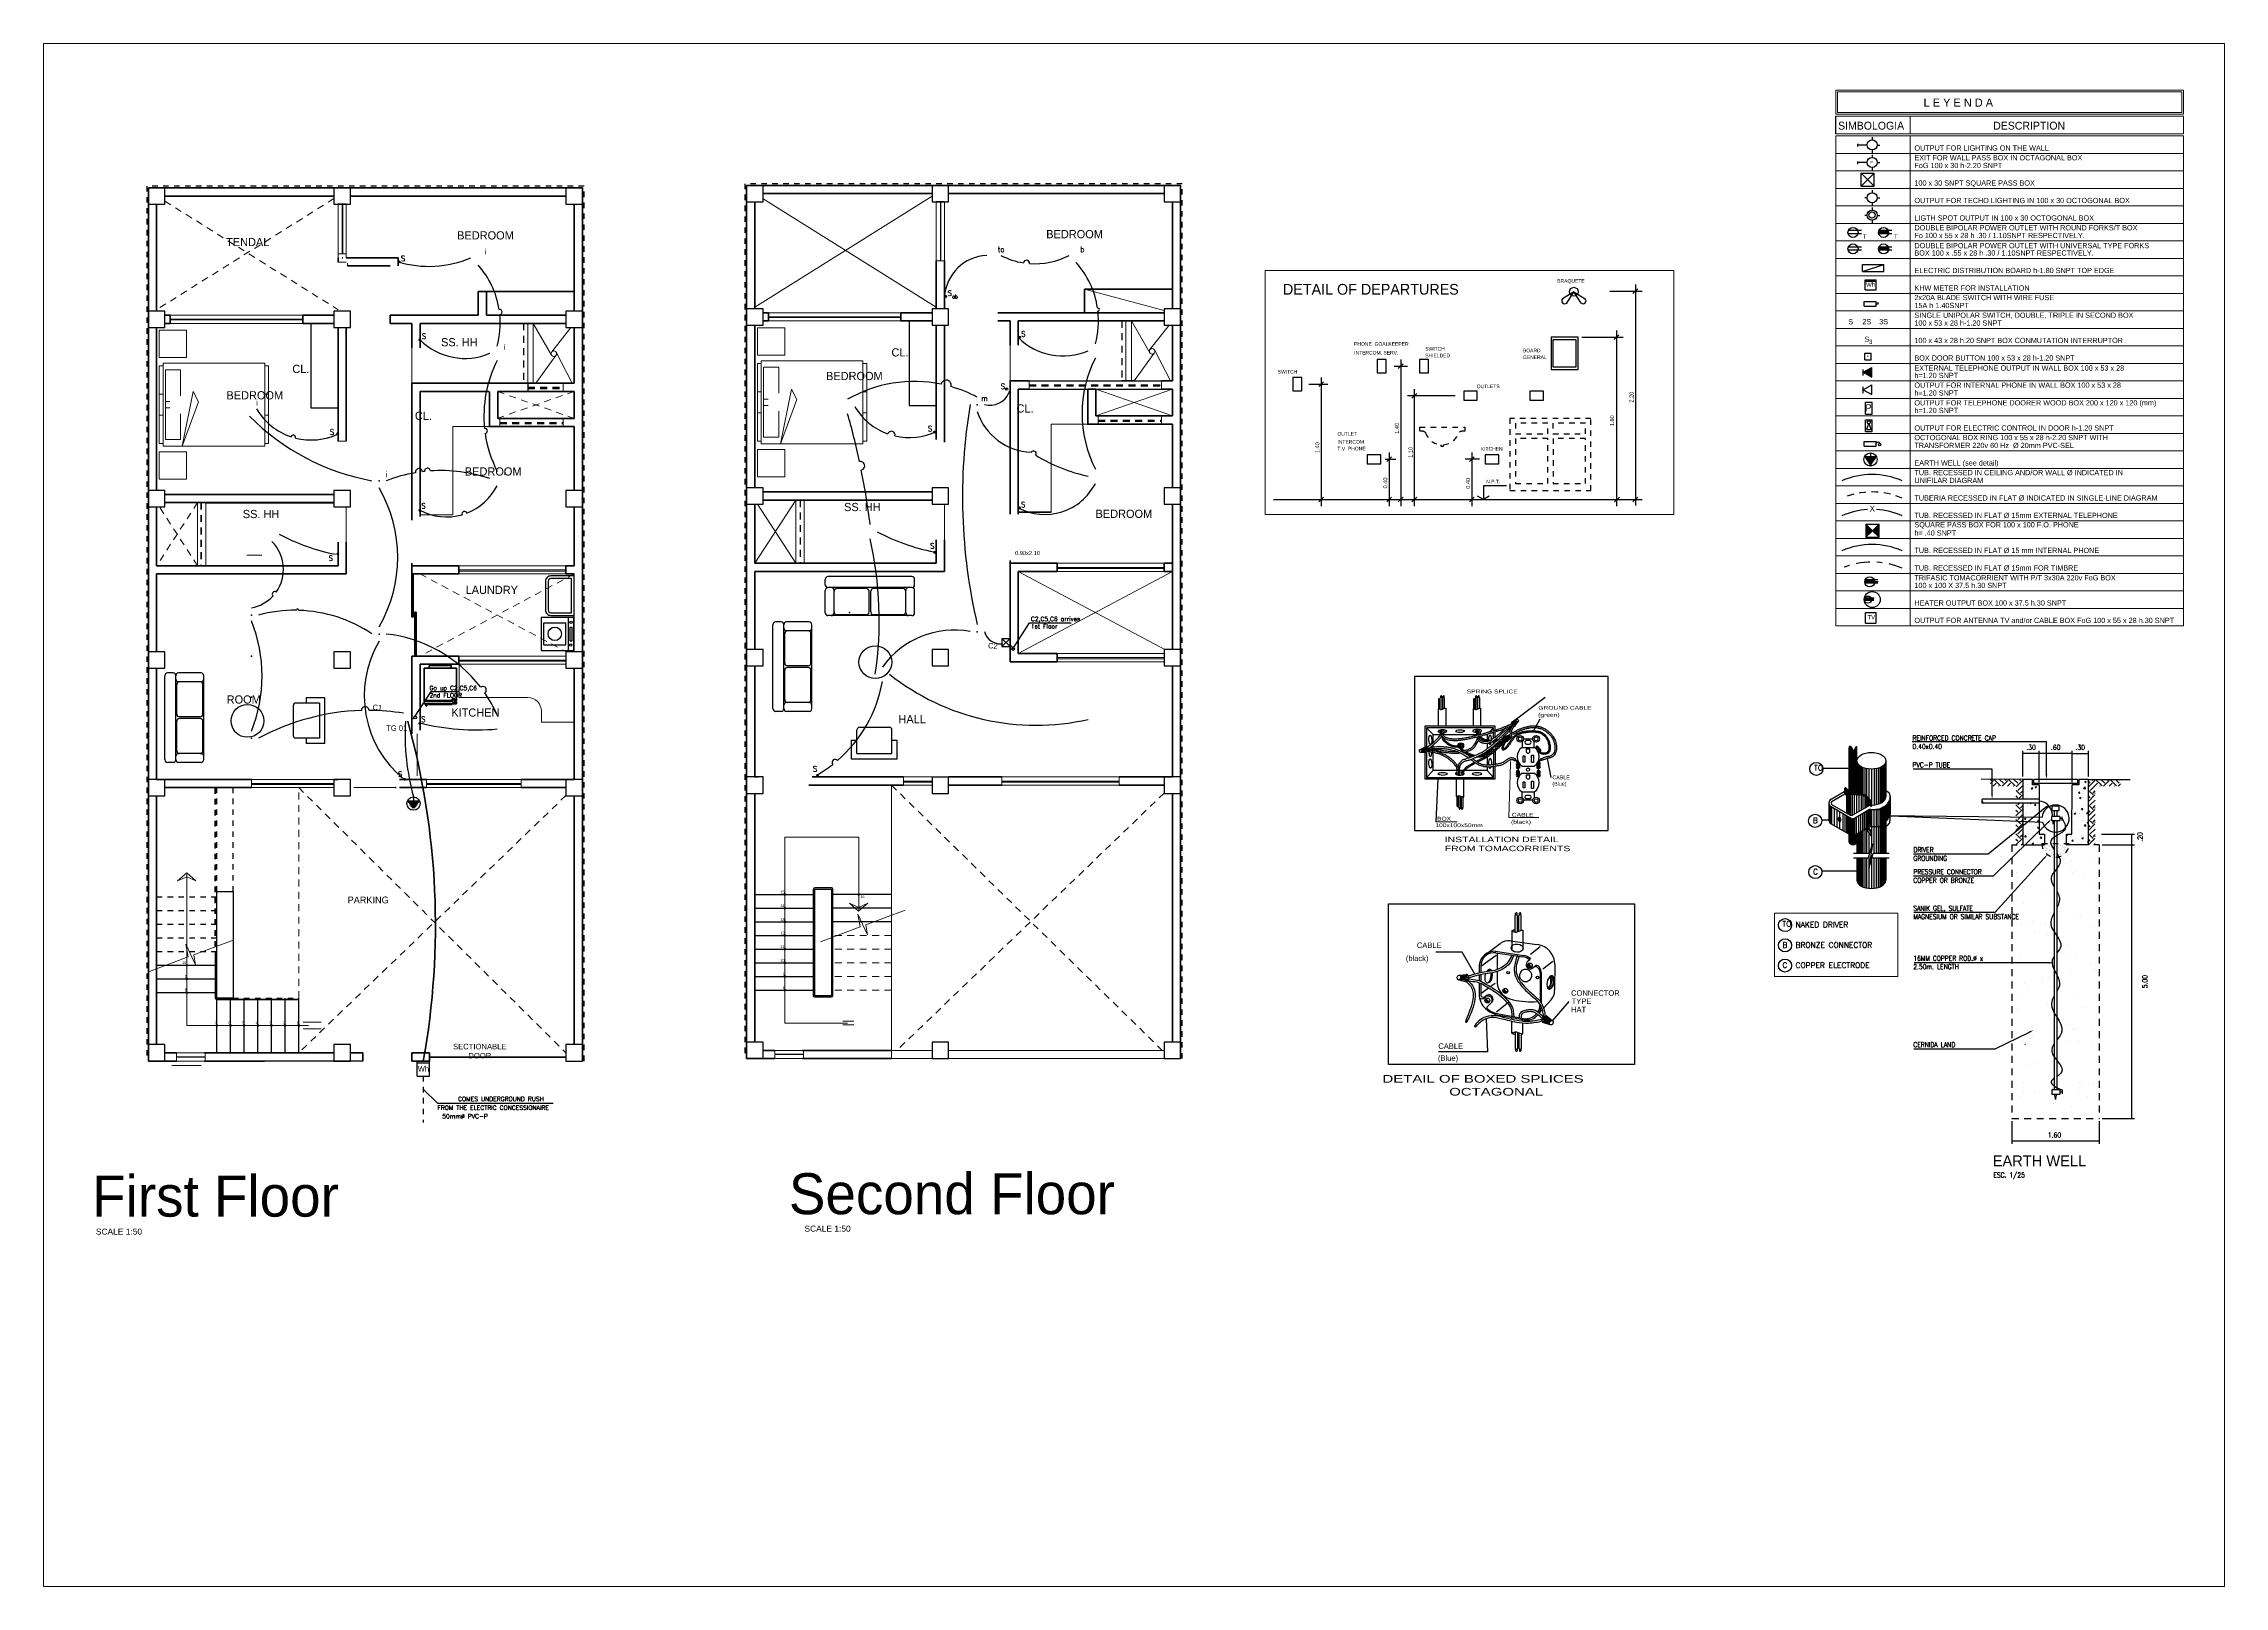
# Model space of a CAD drawing. Header units: millimetres. Extents: x -1414 to 2664, y 674 to 1517.
# Drawn here: x 1379.34 to 1419.24, y 778.23 to 806.45 of the extents above; entities that cross this region are included whole.
import ezdxf
from ezdxf.enums import TextEntityAlignment as Align

# ---------------------------------------------------------------- set-up
doc = ezdxf.new("R2010")
doc.units = ezdxf.units.MM
doc.header["$LTSCALE"] = 0.01
for name, pattern in [('DASHDOTX2', [50.8, 25.4, -12.7, 0, -12.7]), ('DASHED', [19.05, 12.7, -6.35]), ('DASHED2', [9.525, 6.35, -3.175]), ('DASHEDTINY', [2.8575, 1.905, -0.9525])]:
    doc.linetypes.add(name, pattern=pattern)
doc.layers.get('0').update_dxf_attribs({"linetype": 'CONTINUOUS'})
doc.layers.get('Defpoints').update_dxf_attribs({"linetype": 'CONTINUOUS'})
for name, color, linetype, lineweight in [('.01', 1, 'CONTINUOUS', 9), ('.05', 119, 'CONTINUOUS', 5), ('.1', 2, 'CONTINUOUS', 13), ('1', 1, 'CONTINUOUS', 5), ('3', 3, 'CONTINUOUS', 5), ('Casco', 7, 'CONTINUOUS', 20), ('Cotas', 1, 'CONTINUOUS', 9), ('IE-ALUMB.EMERG.', 3, 'CONTINUOUS', 35), ('MEMBRETE', 42, 'CONTINUOUS', 20), ('MOBILIARIO', 250, 'CONTINUOUS', 9), ('MURO', 5, 'CONTINUOUS', 50), ('TEX-AMBIT', 4, 'CONTINUOUS', 30), ('TEXTOSCHICOS', 81, 'CONTINUOUS', 25)]:
    doc.layers.add(name, color=color, linetype=linetype, lineweight=lineweight)
for name, color, linetype in [('.2', 2, 'CONTINUOUS'), ('.20', 2, 'CONTINUOUS'), ('01', 1, 'CONTINUOUS'), ('01H', 4, 'DASHEDTINY'), ('02', 2, 'CONTINUOUS'), ('04', 4, 'CONTINUOUS'), ('06', 6, 'CONTINUOUS'), ('1H', 4, 'DASHED'), ('2', 2, 'CONTINUOUS'), ('AFORMA-COL', 7, 'CONTINUOUS'), ('ALUM', 4, 'CONTINUOUS'), ('CASC', 1, 'CONTINUOUS'), ('CIRC_TOMAC', 4, 'CONTINUOUS'), ('CONPT', 2, 'DASHEDTINY'), ('COTA', 1, 'CONTINUOUS'), ('DIM', 1, 'CONTINUOUS'), ('G-LINEA FINA', 254, 'CONTINUOUS'), ('IE-ALU', 3, 'CONTINUOUS'), ('INSTALAC-ELECTRICAS', 3, 'CONTINUOUS'), ('Layer2', 2, 'CONTINUOUS'), ('LEY-ESPEC', 2, 'CONTINUOUS'), ('sanitarios_1', 3, 'CONTINUOUS'), ('TEX1', 2, 'CONTINUOUS'), ('TEXT', 7, 'CONTINUOUS')]:
    doc.layers.add(name, color=color, linetype=linetype)
doc.layers.add('EQUIPAMIENTO', color=139, linetype='CONTINUOUS', lineweight=15, true_color=0x1d4e5d)
doc.styles.add('AP-100', font='AP-100')
doc.styles.add('ARIAL', font='ARIAL')
doc.styles.add('ARIAL-1', font='ARIAL-1')
doc.styles.add('DAVID1', font='DAVID1')
doc.styles.add('F-1', font='F-1')
doc.styles.add('r80-100', font='r80-100')
doc.styles.add('ROMANS', font='ROMANS')
doc.styles.add('SIMPLE', font='SIMPLE')
doc.styles.add('SIMPLE1', font='SIMPLE1')
doc.styles.get("Standard").update_dxf_attribs({"font": 'STANDARD'})
doc.styles.add('TEXTO', font='TEXTO')
doc.dimstyles.get("Standard").update_dxf_attribs({"dimscale": 0.05, "dimtxt": 1.8, "dimasz": 1, "dimexe": 1, "dimexo": 1, "dimgap": 0.9, "dimtad": 0, "dimtoh": 1, "dimzin": 4, "dimdsep": 46, "dimcen": 0.09, "dimclrd": 2, "dimclre": 1, "dimclrt": 3, "dimadec": 0, "dimazin": 0, "dimtfac": 1, "dimtdec": 4, "dimtofl": 0, "dimtmove": 0, "dimatfit": 3, "dimfxl": 0.05, "dimtolj": 1, "dimtzin": 0, "dimarcsym": 0})

# ---------------------------------------------------------------- blocks, each defined once
blk = doc.blocks.new('*D154')
at = {"layer": 'Cotas', "color": 1, "linetype": 'ByBlock', "lineweight": -2}
for p, q in [((1415.353, 786.741), (1415.353, 786.325)), ((1416.953, 786.741), (1416.953, 786.325))]:
    blk.add_line(p, q, dxfattribs=at)
at = {"layer": 'Cotas', "color": 2, "linetype": 'ByBlock', "lineweight": -2}
blk.add_line((1416.953, 786.375), (1415.353, 786.375), dxfattribs=at)
for points in [[(1415.353, 786.375), (1415.403, 786.384), (1415.403, 786.367)], [(1416.953, 786.375), (1416.903, 786.367), (1416.903, 786.384)]]:
    blk.add_solid(points, dxfattribs=at)
at = {"layer": 'Cotas', "color": 3, "linetype": 'CONTINUOUS', "lineweight": -2, "insert": (1416.133, 786.486), "char_height": 0.09, "width": 0.19, "attachment_point": 5}
blk.add_mtext('1.60', dxfattribs=at)
blk = doc.blocks.new('*D155')
at = {"layer": 'Cotas', "color": 1, "linetype": 'ByBlock', "lineweight": -2}
for p, q in [((1416.454, 792.941), (1416.454, 793.513)), ((1416.754, 793.041), (1416.754, 793.513))]:
    blk.add_line(p, q, dxfattribs=at)
at = {"layer": 'Cotas', "color": 2, "linetype": 'ByBlock', "lineweight": -2}
blk.add_line((1416.454, 793.463), (1416.754, 793.463), dxfattribs=at)
for points in [[(1416.454, 793.463), (1416.504, 793.471), (1416.504, 793.455)], [(1416.754, 793.463), (1416.704, 793.455), (1416.704, 793.471)]]:
    blk.add_solid(points, dxfattribs=at)
at = {"layer": 'Cotas', "color": 3, "linetype": 'CONTINUOUS', "lineweight": -2, "insert": (1416.604, 793.575), "char_height": 0.09, "width": 0.14, "attachment_point": 5}
blk.add_mtext('.30', dxfattribs=at)
blk = doc.blocks.new('*D156')
at = {"layer": 'Cotas', "color": 1, "linetype": 'ByBlock', "lineweight": -2}
for p, q in [((1415.854, 792.941), (1415.854, 793.513)), ((1416.454, 792.941), (1416.454, 793.513))]:
    blk.add_line(p, q, dxfattribs=at)
at = {"layer": 'Cotas', "color": 2, "linetype": 'ByBlock', "lineweight": -2}
blk.add_line((1416.454, 793.463), (1415.854, 793.463), dxfattribs=at)
for points in [[(1415.854, 793.463), (1415.904, 793.471), (1415.904, 793.455)], [(1416.454, 793.463), (1416.404, 793.455), (1416.404, 793.471)]]:
    blk.add_solid(points, dxfattribs=at)
at = {"layer": 'Cotas', "color": 3, "linetype": 'CONTINUOUS', "lineweight": -2, "insert": (1416.154, 793.575), "char_height": 0.09, "width": 0.14, "attachment_point": 5}
blk.add_mtext('.60', dxfattribs=at)
blk = doc.blocks.new('*D157')
at = {"layer": 'Cotas', "color": 1, "linetype": 'ByBlock', "lineweight": -2}
for p, q in [((1415.554, 793.041), (1415.554, 793.513)), ((1415.854, 792.941), (1415.854, 793.513))]:
    blk.add_line(p, q, dxfattribs=at)
at = {"layer": 'Cotas', "color": 2, "linetype": 'ByBlock', "lineweight": -2}
blk.add_line((1415.854, 793.463), (1415.554, 793.463), dxfattribs=at)
for points in [[(1415.554, 793.463), (1415.604, 793.471), (1415.604, 793.455)], [(1415.854, 793.463), (1415.804, 793.455), (1415.804, 793.471)]]:
    blk.add_solid(points, dxfattribs=at)
at = {"layer": 'Cotas', "color": 3, "linetype": 'CONTINUOUS', "lineweight": -2, "insert": (1415.704, 793.575), "char_height": 0.09, "width": 0.14, "attachment_point": 5}
blk.add_mtext('.30', dxfattribs=at)
blk = doc.blocks.new('*D158')
at = {"layer": 'Cotas', "color": 1, "linetype": 'ByBlock', "lineweight": -2}
for p, q in [((1417.003, 791.791), (1417.596, 791.791)), ((1417.003, 786.791), (1417.596, 786.791))]:
    blk.add_line(p, q, dxfattribs=at)
at = {"layer": 'Cotas', "color": 2, "linetype": 'ByBlock', "lineweight": -2}
blk.add_line((1417.546, 786.791), (1417.546, 791.791), dxfattribs=at)
for points in [[(1417.546, 791.791), (1417.554, 791.741), (1417.538, 791.741)], [(1417.546, 786.791), (1417.538, 786.841), (1417.554, 786.841)]]:
    blk.add_solid(points, dxfattribs=at)
at = {"layer": 'Cotas', "color": 3, "linetype": 'CONTINUOUS', "lineweight": -2, "insert": (1417.786, 789.291), "char_height": 0.09, "width": 0.21, "attachment_point": 5, "rotation": 90}
blk.add_mtext('5.00', dxfattribs=at)
blk = doc.blocks.new('*D159')
at = {"layer": 'Cotas', "color": 1, "linetype": 'ByBlock', "lineweight": -2}
for p, q in [((1416.994, 791.991), (1417.596, 791.991)), ((1417.003, 791.791), (1417.596, 791.791))]:
    blk.add_line(p, q, dxfattribs=at)
at = {"layer": 'Cotas', "color": 2, "linetype": 'ByBlock', "lineweight": -2}
blk.add_line((1417.546, 791.791), (1417.546, 791.991), dxfattribs=at)
for points in [[(1417.546, 791.991), (1417.554, 791.941), (1417.538, 791.941)], [(1417.546, 791.791), (1417.538, 791.841), (1417.554, 791.841)]]:
    blk.add_solid(points, dxfattribs=at)
at = {"layer": 'Cotas', "color": 3, "linetype": 'CONTINUOUS', "lineweight": -2, "insert": (1417.699, 791.938), "char_height": 0.09, "width": 0.14, "attachment_point": 5, "rotation": 90}
blk.add_mtext('.20', dxfattribs=at)

msp = doc.modelspace()

# ---------------------------------------------------------------- hatches: boundary and pattern name
at = {"layer": '04'}
h = msp.add_hatch(color=43, dxfattribs=at)
edge = h.paths.add_edge_path(flags=0)
edge.add_line((1412.918, 802.968), (1413.095, 802.968))
edge.add_arc((1413.006, 802.994), 0.092, 344.1684, 0)
edge.add_arc((1413.006, 802.994), 0.092, 0, 22.4943)
edge.add_line((1413.091, 803.029), (1412.921, 803.029))
edge.add_arc((1413.006, 802.994), 0.092, 157.5897, 180)
edge.add_arc((1413.006, 802.994), 0.092, 180, 195.9156)
h = msp.add_hatch(color=43, dxfattribs=at)
edge = h.paths.add_edge_path(flags=0)
edge.add_line((1412.918, 802.667), (1413.095, 802.667))
edge.add_arc((1413.006, 802.692), 0.092, 344.1684, 0)
edge.add_arc((1413.006, 802.692), 0.092, 0, 22.4943)
edge.add_line((1413.091, 802.727), (1412.921, 802.727))
edge.add_arc((1413.006, 802.692), 0.092, 157.5897, 195.9156)
msp.add_hatch(color=43, dxfattribs=at).paths.add_polyline_path([(1412.789, 800.347), (1412.789, 800.525), (1412.632, 800.436)], flags=0)
at = {"layer": '04', "linetype": 'CONTINUOUS'}
for points in [[(1412.804, 797.539), (1412.684, 797.659), (1412.684, 797.419)], [(1412.924, 797.659), (1412.804, 797.539), (1412.924, 797.419)]]:
    msp.add_hatch(color=43, dxfattribs=at).paths.add_polyline_path(points, flags=0)
h = msp.add_hatch(color=43, dxfattribs=at)
edge = h.paths.add_edge_path(flags=0)
edge.add_line((1412.664, 796.578), (1412.841, 796.578))
edge.add_arc((1412.752, 796.603), 0.092, 344.1684, 22.4943)
edge.add_line((1412.837, 796.638), (1412.667, 796.638))
edge.add_arc((1412.752, 796.603), 0.092, 157.5897, 180)
edge.add_arc((1412.752, 796.603), 0.092, 180, 195.9156)
at = {"layer": 'CIRC_TOMAC', "linetype": 'CONTINUOUS', "lineweight": 60}
h = msp.add_hatch(color=256, dxfattribs=at)
edge = h.paths.add_edge_path(flags=0)
edge.add_arc((1385.847, 802.458), 0.0273, 0, 180, ccw=False)
edge.add_arc((1385.847, 802.458), 0.0273, 180, 0, ccw=False)
h = msp.add_hatch(color=256, dxfattribs=at)
edge = h.paths.add_edge_path(flags=0)
edge.add_arc((1395.849, 801.823), 0.0273, 0, 180, ccw=False)
edge.add_arc((1395.849, 801.823), 0.0273, 180, 0, ccw=False)
h = msp.add_hatch(color=256, dxfattribs=at)
edge = h.paths.add_edge_path(flags=0)
edge.add_arc((1386.224, 801.029), 0.0273, 0, 180, ccw=False)
edge.add_arc((1386.224, 801.029), 0.0273, 180, 0, ccw=False)
h = msp.add_hatch(color=256, dxfattribs=at)
edge = h.paths.add_edge_path(flags=0)
edge.add_arc((1397.202, 801.076), 0.0273, 0, 180, ccw=False)
edge.add_arc((1397.202, 801.076), 0.0273, 180, 0, ccw=False)
h = msp.add_hatch(color=256, dxfattribs=at)
edge = h.paths.add_edge_path(flags=0)
edge.add_arc((1397.018, 800.072), 0.0273, 0, 180, ccw=False)
edge.add_arc((1397.018, 800.072), 0.0273, 180, 0, ccw=False)
h = msp.add_hatch(color=256, dxfattribs=at)
edge = h.paths.add_edge_path(flags=0)
edge.add_arc((1384.724, 799.315), 0.0273, 0, 180, ccw=False)
edge.add_arc((1384.724, 799.315), 0.0273, 180, 0, ccw=False)
h = msp.add_hatch(color=256, dxfattribs=at)
edge = h.paths.add_edge_path(flags=0)
edge.add_arc((1395.641, 799.343), 0.0273, 0, 180, ccw=False)
edge.add_arc((1395.641, 799.343), 0.0273, 180, 0, ccw=False)
h = msp.add_hatch(color=256, dxfattribs=at)
edge = h.paths.add_edge_path(flags=0)
edge.add_arc((1386.224, 797.912), 0.0273, 0, 180, ccw=False)
edge.add_arc((1386.224, 797.912), 0.0273, 180, 0, ccw=False)
h = msp.add_hatch(color=256, dxfattribs=at)
edge = h.paths.add_edge_path(flags=0)
edge.add_arc((1397.197, 797.956), 0.0273, 0, 180, ccw=False)
edge.add_arc((1397.197, 797.956), 0.0273, 180, 0, ccw=False)
h = msp.add_hatch(color=256, dxfattribs=at)
edge = h.paths.add_edge_path(flags=0)
edge.add_arc((1384.724, 797.114), 0.0273, 0, 180, ccw=False)
edge.add_arc((1384.724, 797.114), 0.0273, 180, 0, ccw=False)
h = msp.add_hatch(color=256, dxfattribs=at)
edge = h.paths.add_edge_path(flags=0)
edge.add_arc((1395.646, 797.142), 0.0273, 0, 180, ccw=False)
edge.add_arc((1395.646, 797.142), 0.0273, 180, 0, ccw=False)
h = msp.add_hatch(color=256, dxfattribs=at)
edge = h.paths.add_edge_path(flags=0)
edge.add_arc((1386.224, 794.012), 0.0273, 0, 180, ccw=False)
edge.add_arc((1386.224, 794.012), 0.0273, 180, 0, ccw=False)
h = msp.add_hatch(color=256, dxfattribs=at)
edge = h.paths.add_edge_path(flags=0)
edge.add_arc((1385.946, 792.992), 0.0273, 0, 180, ccw=False)
edge.add_arc((1385.946, 792.992), 0.0273, 180, 0, ccw=False)
h = msp.add_hatch(color=256, dxfattribs=at)
edge = h.paths.add_edge_path(flags=0)
edge.add_arc((1393.5, 793.064), 0.0273, 0, 180, ccw=False)
edge.add_arc((1393.5, 793.064), 0.0273, 180, 0, ccw=False)

# ---------------------------------------------------------------- linework, layer by layer
at = {"layer": '.01'}
for p, q in [((1412.132, 805.598), (1418.495, 805.598)), ((1412.132, 805.598), (1412.132, 805.158)), ((1418.495, 805.598), (1418.495, 805.158)), ((1412.164, 805.566), (1418.463, 805.566)), ((1412.164, 805.566), (1412.164, 805.19)), ((1412.164, 805.19), (1418.463, 805.19)), ((1418.463, 805.566), (1418.463, 805.19)), ((1412.132, 805.158), (1418.495, 805.158)), ((1412.132, 805.118), (1418.495, 805.118)), ((1412.132, 804.798), (1418.495, 804.798)), ((1413.492, 804.798), (1413.492, 805.118)), ((1418.495, 804.798), (1418.495, 805.118)), ((1412.132, 804.758), (1412.132, 795.798)), ((1412.132, 804.758), (1418.495, 804.758)), ((1412.132, 804.438), (1418.495, 804.438)), ((1413.492, 804.758), (1413.492, 795.798)), ((1418.495, 804.758), (1418.495, 795.798)), ((1412.132, 804.118), (1418.495, 804.118)), ((1412.132, 803.798), (1418.495, 803.798)), ((1412.132, 803.478), (1418.495, 803.478)), ((1412.132, 803.158), (1418.495, 803.158)), ((1412.132, 802.838), (1418.495, 802.838)), ((1412.132, 802.518), (1418.495, 802.518)), ((1412.132, 802.198), (1418.495, 802.198)), ((1412.132, 801.878), (1418.495, 801.878)), ((1412.132, 801.558), (1418.495, 801.558)), ((1412.132, 801.238), (1418.495, 801.238)), ((1412.132, 800.918), (1418.495, 800.918)), ((1412.132, 800.598), (1418.495, 800.598)), ((1412.132, 800.278), (1418.495, 800.278)), ((1412.132, 799.958), (1418.495, 799.958)), ((1412.132, 799.638), (1418.495, 799.638)), ((1412.132, 799.318), (1418.495, 799.318)), ((1412.132, 798.998), (1418.495, 798.998)), ((1412.132, 798.678), (1418.495, 798.678)), ((1412.132, 798.358), (1418.495, 798.358)), ((1412.132, 798.038), (1418.495, 798.038)), ((1412.132, 797.718), (1418.495, 797.718)), ((1412.132, 797.398), (1418.495, 797.398)), ((1412.132, 797.078), (1418.495, 797.078)), ((1412.132, 796.758), (1418.495, 796.758)), ((1412.132, 796.438), (1418.495, 796.438)), ((1412.132, 796.118), (1418.495, 796.118)), ((1412.132, 795.798), (1418.495, 795.798))]:
    msp.add_line(p, q, dxfattribs=at)
at = {"layer": '.01', "color": 8, "linetype": 'DASHED'}
for p, q in [((1384.654, 803.613), (1381.409, 801.581)), ((1381.559, 803.566), (1384.729, 801.581)), ((1389.049, 800.086), (1387.649, 799.596)), ((1387.649, 800.083), (1389.049, 799.593)), ((1382.159, 798.052), (1381.409, 796.897)), ((1382.219, 798.052), (1382.219, 796.887)), ((1382.229, 798.052), (1382.229, 796.887)), ((1393.181, 798.097), (1393.181, 796.942)), ((1393.191, 798.097), (1393.191, 796.942)), ((1382.159, 796.897), (1381.458, 797.977)), ((1386.229, 796.747), (1388.908, 795.322)), ((1389.049, 796.747), (1386.229, 795.247)), ((1384.009, 792.84), (1388.899, 787.989)), ((1384.009, 788.99), (1384.009, 792.84)), ((1394.854, 792.885), (1399.807, 788.035)), ((1388.899, 792.696), (1384.009, 787.99)), ((1399.844, 792.74), (1394.954, 788.035)), ((1394.854, 790.135), (1393.754, 790.135)), ((1394.854, 789.885), (1393.754, 789.885)), ((1394.854, 789.635), (1393.754, 789.635)), ((1394.854, 789.385), (1393.754, 789.385)), ((1394.854, 789.135), (1393.754, 789.135))]:
    msp.add_line(p, q, dxfattribs=at)
at = {"layer": '.01', "color": 8}
for p, q in [((1395.599, 803.658), (1392.354, 801.626)), ((1392.504, 803.611), (1395.674, 801.626)), ((1395.749, 802.476), (1395.674, 802.476)), ((1395.674, 802.476), (1395.824, 802.476)), ((1398.387, 801.956), (1399.844, 801.566)), ((1386.079, 800.911), (1386.079, 800.236)), ((1397.024, 800.955), (1397.024, 800.28)), ((1397.024, 800.93), (1397.024, 800.28)), ((1388.849, 800.086), (1388.849, 800.236)), ((1397.374, 800.13), (1397.374, 800.28)), ((1399.994, 800.13), (1398.594, 799.641)), ((1398.594, 800.127), (1399.994, 799.637)), ((1399.794, 800.13), (1399.794, 800.28)), ((1398.634, 799.637), (1398.634, 799.487)), ((1399.794, 799.487), (1399.794, 799.637)), ((1386.829, 797.831), (1386.829, 799.443)), ((1386.829, 799.443), (1387.489, 799.443)), ((1387.689, 799.593), (1387.689, 799.443)), ((1388.849, 799.443), (1388.849, 799.593)), ((1397.774, 797.875), (1397.774, 799.487)), ((1397.774, 799.487), (1398.434, 799.487)), ((1382.309, 798.045), (1384.654, 798.045)), ((1393.104, 798.097), (1392.354, 796.942)), ((1393.104, 796.942), (1392.403, 798.022)), ((1393.254, 798.09), (1395.599, 798.09)), ((1395.824, 797.322), (1395.824, 798.022)), ((1384.879, 797.277), (1384.879, 797.977)), ((1386.229, 797.831), (1386.829, 797.831)), ((1397.174, 797.875), (1397.774, 797.875)), ((1383.06, 797.093), (1383.334, 797.093)), ((1397.174, 796.792), (1399.853, 795.367)), ((1399.994, 796.792), (1397.174, 795.292)), ((1383.144, 792.84), (1383.144, 792.99)), ((1385.779, 792.84), (1385.019, 792.84)), ((1386.344, 792.84), (1386.344, 792.99)), ((1388.079, 792.915), (1388.079, 792.99)), ((1388.079, 792.99), (1388.079, 792.84)), ((1394.854, 788.035), (1394.854, 792.885)), ((1395.073, 792.885), (1395.073, 793.035)), ((1396.874, 792.885), (1396.874, 793.035)), ((1399.019, 792.885), (1399.019, 793.035)), ((1392.904, 791.935), (1392.904, 788.535)), ((1394.254, 791.935), (1392.904, 791.935)), ((1394.254, 791.935), (1394.254, 790.581)), ((1381.959, 791.279), (1381.794, 791.134)), ((1381.959, 791.279), (1381.959, 788.49)), ((1381.959, 791.279), (1382.125, 791.134)), ((1381.794, 791.134), (1381.959, 791.211)), ((1382.125, 791.134), (1381.959, 791.211)), ((1393.424, 790.985), (1393.424, 789.135)), ((1393.424, 789.035), (1393.424, 790.885)), ((1393.434, 790.985), (1393.434, 789.135)), ((1393.434, 789.035), (1393.434, 790.885)), ((1393.454, 791.015), (1393.754, 791.015)), ((1393.454, 791.005), (1393.754, 791.005)), ((1393.774, 790.985), (1393.774, 789.135)), ((1393.774, 789.035), (1393.774, 790.885)), ((1393.784, 790.985), (1393.784, 789.135)), ((1393.784, 789.035), (1393.784, 790.885)), ((1394.253, 790.58), (1394.087, 790.724)), ((1394.087, 790.724), (1394.253, 790.647)), ((1394.253, 790.58), (1394.419, 790.724)), ((1394.419, 790.724), (1394.253, 790.647)), ((1394.382, 790.33), (1395.104, 790.601)), ((1382.087, 789.782), (1382.809, 790.052)), ((1393.554, 790.021), (1394.283, 790.294)), ((1381.259, 789.472), (1381.988, 789.745)), ((1382.479, 788.99), (1382.479, 789.84)), ((1382.489, 788.99), (1382.489, 789.84)), ((1382.509, 788.97), (1384.009, 788.97)), ((1382.509, 788.96), (1384.009, 788.96)), ((1393.454, 789.015), (1393.754, 789.015)), ((1393.454, 789.005), (1393.754, 789.005)), ((1394.854, 789.135), (1394.854, 789.035)), ((1384.186, 788.49), (1381.959, 788.49)), ((1394.048, 788.535), (1392.904, 788.535)), ((1393.962, 788.567), (1394.168, 788.567)), ((1393.962, 788.502), (1394.168, 788.502)), ((1392.72, 788.035), (1392.72, 787.885)), ((1392.72, 788.035), (1393.245, 788.035)), ((1393.245, 788.035), (1393.245, 787.885)), ((1394.854, 788.035), (1394.854, 787.885)), ((1392.72, 787.968), (1393.245, 787.968)), ((1392.72, 787.96), (1393.245, 787.96)), ((1392.72, 787.885), (1393.245, 787.885))]:
    msp.add_line(p, q, dxfattribs=at)
at = {"layer": '.01', "color": 8, "lineweight": -2}
for p, q in [((1384.233, 801.331), (1384.233, 799.784)), ((1395.178, 801.376), (1395.178, 799.828)), ((1384.233, 799.784), (1384.729, 799.784)), ((1395.178, 799.828), (1395.674, 799.828))]:
    msp.add_line(p, q, dxfattribs=at)
at = {"layer": '.01'}
msp.add_lwpolyline([(1419.241, 806.447), (1379.341, 806.447), (1379.341, 778.232), (1419.241, 778.232)], close=True, dxfattribs=at)
at = {"layer": '.01', "color": 8}
for points in [[(1394.283, 790.294), (1394.236, 790.526), (1394.418, 790.148), (1394.382, 790.33)], [(1381.988, 789.745), (1381.942, 789.977), (1382.123, 789.599), (1382.087, 789.782)]]:
    msp.add_lwpolyline(points, dxfattribs=at)
for centre, radius, start, end in [((1393.454, 790.985), 0.03, 90, 180), ((1393.454, 790.985), 0.02, 90, 180), ((1393.754, 790.985), 0.03, 0, 90), ((1393.754, 790.985), 0.02, 0, 90), ((1382.509, 788.99), 0.03, 180, 270), ((1382.509, 788.99), 0.02, 180, 270), ((1393.454, 789.035), 0.03, 180, 270), ((1393.454, 789.035), 0.02, 180, 270), ((1393.754, 789.035), 0.02, 270, 0), ((1393.754, 789.035), 0.03, 270, 0)]:
    msp.add_arc(centre, radius, start, end, dxfattribs=at)
at = {"layer": '.05', "color": 8}
for points in [[(1381.651, 799.787), (1381.57, 799.787), (1381.57, 800.482), (1381.848, 800.482), (1381.848, 800.008)], [(1392.596, 799.831), (1392.515, 799.831), (1392.515, 800.527), (1392.793, 800.527), (1392.793, 800.053)], [(1381.878, 799.085), (1382.078, 800.085), (1382.178, 799.893), (1381.878, 799.085)], [(1392.822, 799.129), (1393.022, 800.129), (1393.122, 799.937), (1392.822, 799.129)], [(1381.651, 799.899), (1381.57, 799.899), (1381.57, 799.204), (1381.848, 799.204), (1381.848, 799.678)], [(1392.596, 799.943), (1392.515, 799.943), (1392.515, 799.248), (1392.793, 799.248), (1392.793, 799.722)]]:
    msp.add_lwpolyline(points, dxfattribs=at)
at = {"layer": '.1', "color": 9, "linetype": 'DASHED2', "lineweight": -2}
for p, q in [((1389.229, 803.84), (1381.229, 803.84)), ((1381.229, 803.84), (1381.229, 787.84)), ((1389.229, 787.84), (1389.229, 803.84)), ((1400.174, 803.885), (1392.174, 803.885)), ((1392.174, 803.885), (1392.174, 787.885)), ((1400.174, 787.885), (1400.174, 803.885))]:
    msp.add_line(p, q, dxfattribs=at)
at = {"layer": '.1', "color": 8}
for p, q in [((1384.729, 803.51), (1384.729, 802.531)), ((1384.804, 803.51), (1384.804, 802.603)), ((1384.813, 803.51), (1384.813, 802.603)), ((1384.879, 803.51), (1384.879, 802.531)), ((1395.674, 803.555), (1395.674, 802.476)), ((1395.749, 803.555), (1395.749, 802.476)), ((1395.758, 803.555), (1395.758, 802.476)), ((1395.824, 803.555), (1395.824, 802.476)), ((1384.729, 802.603), (1384.879, 802.603)), ((1384.729, 802.453), (1384.879, 802.453)), ((1384.901, 802.432), (1384.901, 802.381)), ((1381.659, 801.481), (1384.083, 801.481)), ((1381.659, 801.406), (1384.083, 801.406)), ((1381.659, 801.393), (1384.083, 801.393)), ((1381.659, 801.331), (1384.083, 801.331)), ((1388.199, 800.236), (1388.199, 801.331)), ((1388.299, 800.236), (1388.299, 801.331)), ((1392.604, 801.526), (1395.028, 801.526)), ((1392.604, 801.451), (1395.028, 801.451)), ((1392.604, 801.438), (1395.028, 801.438)), ((1392.604, 801.376), (1395.028, 801.376)), ((1399.144, 800.28), (1399.144, 801.376)), ((1399.244, 800.28), (1399.244, 801.376)), ((1383.388, 800.601), (1381.528, 800.601)), ((1381.528, 800.601), (1381.528, 799.601)), ((1383.388, 799.601), (1383.388, 800.601)), ((1394.332, 800.646), (1392.472, 800.646)), ((1392.472, 800.646), (1392.472, 799.646)), ((1394.332, 799.646), (1394.332, 800.646)), ((1381.528, 799.085), (1381.528, 800.085)), ((1383.388, 800.085), (1383.388, 799.085)), ((1392.472, 799.129), (1392.472, 800.129)), ((1394.332, 800.129), (1394.332, 799.129)), ((1383.388, 799.085), (1381.528, 799.085)), ((1384.879, 799.177), (1384.729, 799.177)), ((1394.332, 799.129), (1392.472, 799.129)), ((1382.159, 798.052), (1382.159, 796.887)), ((1382.309, 798.052), (1382.309, 796.887)), ((1393.104, 798.097), (1393.104, 796.942)), ((1393.254, 798.097), (1393.254, 796.942)), ((1386.938, 796.897), (1388.899, 796.897)), ((1386.938, 796.822), (1388.899, 796.822)), ((1397.883, 796.942), (1399.844, 796.942)), ((1397.883, 796.867), (1399.844, 796.867)), ((1397.883, 796.846), (1399.844, 796.846)), ((1386.938, 796.801), (1388.899, 796.801)), ((1386.938, 796.747), (1388.899, 796.747)), ((1397.883, 796.792), (1399.844, 796.792)), ((1388.899, 795.247), (1386.938, 795.247)), ((1399.844, 795.292), (1397.883, 795.292)), ((1399.844, 795.217), (1397.883, 795.217)), ((1388.899, 795.172), (1386.938, 795.172)), ((1388.899, 795.153), (1386.938, 795.153)), ((1388.899, 795.097), (1386.938, 795.097)), ((1386.945, 794.488), (1386.945, 795.088)), ((1399.844, 795.197), (1397.883, 795.197)), ((1399.844, 795.142), (1397.883, 795.142)), ((1388.199, 794.488), (1386.945, 794.488)), ((1388.449, 794.038), (1388.449, 794.238)), ((1388.449, 794.038), (1389.049, 794.038)), ((1386.176, 793.826), (1386.176, 793.055)), ((1383.144, 792.99), (1384.654, 792.99)), ((1383.144, 792.915), (1384.654, 792.915)), ((1383.144, 792.898), (1384.654, 792.898)), ((1383.144, 792.84), (1384.654, 792.84)), ((1386.344, 792.99), (1388.079, 792.99)), ((1386.344, 792.915), (1388.079, 792.915)), ((1386.344, 792.898), (1388.079, 792.898)), ((1386.344, 792.84), (1388.079, 792.84)), ((1395.073, 793.035), (1395.599, 793.035)), ((1395.073, 792.96), (1395.599, 792.96)), ((1395.073, 792.942), (1395.599, 792.942)), ((1395.073, 792.885), (1395.599, 792.885)), ((1396.874, 793.035), (1399.019, 793.035)), ((1396.874, 792.96), (1399.019, 792.96)), ((1396.874, 792.942), (1399.019, 792.942)), ((1396.874, 792.885), (1399.019, 792.885)), ((1384.088, 788.553), (1384.42, 788.553)), ((1384.088, 788.427), (1384.42, 788.427)), ((1394.854, 788.035), (1395.599, 788.035)), ((1395.899, 788.035), (1399.844, 788.035)), ((1381.689, 787.757), (1382.221, 787.757)), ((1381.775, 787.99), (1381.775, 787.84)), ((1381.775, 787.99), (1382.3, 787.99)), ((1381.775, 787.915), (1382.3, 787.915)), ((1381.775, 787.915), (1382.3, 787.915)), ((1381.775, 787.908), (1382.3, 787.908)), ((1381.775, 787.84), (1382.3, 787.84)), ((1382.3, 787.99), (1382.3, 787.84)), ((1386.399, 787.915), (1388.899, 787.915)), ((1386.399, 787.902), (1388.899, 787.902)), ((1394.854, 787.885), (1395.599, 787.885)), ((1395.899, 787.885), (1399.844, 787.885))]:
    msp.add_line(p, q, dxfattribs=at)
at = {"layer": '.1', "color": 8, "linetype": 'DASHED2', "lineweight": -2}
msp.add_line((1386.079, 787.84), (1386.399, 787.84), dxfattribs=at)
at = {"layer": '.1', "color": 8}
for points in [[(1381.958, 801.206), (1381.458, 801.206), (1381.458, 800.706), (1381.958, 800.706)], [(1392.902, 801.25), (1392.402, 801.25), (1392.402, 800.75), (1392.902, 800.75)], [(1381.458, 800.551), (1381.528, 800.551), (1381.528, 799.651), (1381.458, 799.651)], [(1383.458, 800.551), (1383.388, 800.551), (1383.388, 799.651), (1383.458, 799.651)], [(1392.402, 800.596), (1392.472, 800.596), (1392.472, 799.696), (1392.402, 799.696)], [(1394.402, 800.596), (1394.332, 800.596), (1394.332, 799.696), (1394.402, 799.696)], [(1381.458, 799.135), (1381.528, 799.135), (1381.528, 800.035), (1381.458, 800.035)], [(1383.458, 799.135), (1383.388, 799.135), (1383.388, 800.035), (1383.458, 800.035)], [(1392.402, 799.179), (1392.472, 799.179), (1392.472, 800.079), (1392.402, 800.079)], [(1394.402, 799.179), (1394.332, 799.179), (1394.332, 800.079), (1394.402, 800.079)], [(1381.958, 798.48), (1381.458, 798.48), (1381.458, 798.98), (1381.958, 798.98)], [(1392.902, 798.525), (1392.402, 798.525), (1392.402, 799.025), (1392.902, 799.025)]]:
    msp.add_lwpolyline(points, close=True, dxfattribs=at)
for centre in [(1392.904, 790.885), (1394.254, 790.885), (1392.904, 790.635), (1392.904, 790.385), (1392.904, 790.135), (1392.904, 789.885), (1392.904, 789.635), (1381.959, 789.59), (1381.959, 789.34), (1392.904, 789.385), (1381.959, 789.09), (1392.904, 789.135), (1382.509, 788.49), (1382.759, 788.49), (1383.009, 788.49), (1383.259, 788.49), (1383.509, 788.49), (1383.759, 788.49), (1384.009, 788.49)]:
    msp.add_circle(centre, 0.0166, dxfattribs=at)
msp.add_arc((1388.199, 794.238), 0.25, 0, 90, dxfattribs=at)
at = {"layer": '.2', "color": 8, "linetype": 'DASHED2'}
for p, q in [((1382.479, 789.929), (1382.479, 792.84)), ((1382.489, 789.932), (1382.489, 792.84)), ((1382.509, 790.94), (1382.509, 792.84)), ((1382.809, 790.94), (1382.809, 792.84)), ((1381.409, 790.84), (1382.509, 790.84)), ((1381.409, 790.59), (1382.509, 790.59)), ((1381.409, 790.34), (1382.509, 790.34)), ((1381.409, 790.09), (1382.509, 790.09)), ((1381.409, 789.84), (1382.509, 789.84)), ((1382.809, 788.99), (1384.009, 788.99))]:
    msp.add_line(p, q, dxfattribs=at)
at = {"layer": '.2', "color": 8}
for p, q in [((1392.354, 790.885), (1393.454, 790.885)), ((1394.854, 790.885), (1393.754, 790.885)), ((1381.409, 790.59), (1381.459, 790.59)), ((1392.354, 790.635), (1392.404, 790.635)), ((1392.354, 790.635), (1393.454, 790.635)), ((1394.854, 790.635), (1393.754, 790.635)), ((1381.409, 790.34), (1381.459, 790.34)), ((1381.409, 790.09), (1381.459, 790.09)), ((1392.354, 790.385), (1392.404, 790.385)), ((1392.354, 790.385), (1393.454, 790.385)), ((1392.354, 790.135), (1392.404, 790.135)), ((1392.354, 790.135), (1393.454, 790.135)), ((1394.854, 790.385), (1393.754, 790.385)), ((1381.409, 789.84), (1381.459, 789.84)), ((1392.354, 789.885), (1392.404, 789.885)), ((1392.354, 789.885), (1393.454, 789.885)), ((1392.354, 789.635), (1392.404, 789.635)), ((1392.354, 789.635), (1393.454, 789.635)), ((1381.409, 789.59), (1381.459, 789.59)), ((1381.409, 789.59), (1382.509, 789.59)), ((1381.409, 789.34), (1382.509, 789.34)), ((1392.354, 789.385), (1392.404, 789.385)), ((1392.354, 789.385), (1393.454, 789.385)), ((1381.409, 789.09), (1382.509, 789.09)), ((1382.509, 787.99), (1382.509, 788.99)), ((1382.759, 787.99), (1382.759, 788.99)), ((1383.009, 787.99), (1383.009, 788.99)), ((1383.259, 787.99), (1383.259, 788.99)), ((1383.509, 787.99), (1383.509, 788.99)), ((1383.759, 787.99), (1383.759, 788.99)), ((1384.009, 787.99), (1384.009, 788.99)), ((1392.354, 789.135), (1392.404, 789.135)), ((1392.354, 789.135), (1393.454, 789.135))]:
    msp.add_line(p, q, dxfattribs=at)
for points in [[(1382.509, 788.99), (1382.509, 790.94), (1382.809, 790.94), (1382.809, 788.99)], [(1382.509, 788.99), (1382.509, 790.94), (1382.809, 790.94), (1382.809, 788.99)], [(1393.454, 789.035), (1393.454, 790.985), (1393.754, 790.985), (1393.754, 789.035)], [(1393.454, 789.035), (1393.454, 790.985), (1393.754, 790.985), (1393.754, 789.035)]]:
    msp.add_lwpolyline(points, close=True, dxfattribs=at)
at = {"layer": '.20'}
for centre in [(1397.082, 795.374), (1386.137, 794.123)]:
    msp.add_circle(centre, 0.024, dxfattribs=at)
at = {"color": 3}
for p, q in [((1415.554, 792.991), (1414.791, 792.992)), ((1415.554, 792.991), (1415.554, 792.629)), ((1415.729, 792.991), (1415.554, 792.991)), ((1415.729, 792.891), (1415.729, 792.991)), ((1415.854, 792.891), (1415.729, 792.891)), ((1415.854, 792.891), (1415.853, 791.991)), ((1416.453, 791.991), (1416.454, 792.891)), ((1416.579, 792.891), (1416.454, 792.891)), ((1416.754, 792.991), (1416.579, 792.991)), ((1416.579, 792.991), (1416.579, 792.891)), ((1416.753, 791.791), (1416.754, 792.991)), ((1416.754, 792.991), (1417.516, 792.991)), ((1415.854, 792.629), (1414.813, 792.629)), ((1415.853, 792.554), (1414.813, 792.554)), ((1415.553, 792.554), (1415.553, 791.791)), ((1416.088, 792.424), (1416.088, 792.499)), ((1416.219, 792.499), (1416.088, 792.499)), ((1416.088, 792.424), (1416.219, 792.424)), ((1416.128, 792.424), (1416.128, 792.311)), ((1416.178, 792.424), (1416.178, 792.311)), ((1416.219, 792.424), (1416.219, 792.499)), ((1416.228, 792.311), (1416.078, 792.311)), ((1416.078, 792.311), (1416.078, 792.236)), ((1416.078, 792.236), (1416.228, 792.236)), ((1416.128, 792.236), (1416.128, 787.31)), ((1416.178, 792.236), (1416.178, 787.31)), ((1416.228, 792.311), (1416.228, 792.236)), ((1416.274, 792.274), (1416.228, 792.274)), ((1416.274, 792.24), (1416.274, 792.307)), ((1415.553, 791.791), (1415.953, 791.791)), ((1415.853, 791.991), (1415.953, 791.991)), ((1415.953, 791.991), (1415.953, 791.791)), ((1416.353, 791.991), (1416.453, 791.991)), ((1416.353, 791.791), (1416.353, 791.991)), ((1416.753, 791.791), (1416.353, 791.791)), ((1416.027, 787.399), (1416.027, 787.399)), ((1416.233, 787.31), (1416.083, 787.31)), ((1416.083, 787.31), (1416.083, 787.235)), ((1416.083, 787.235), (1416.233, 787.235)), ((1416.093, 787.327), (1416.093, 787.327)), ((1416.101, 787.332), (1416.101, 787.332)), ((1416.128, 787.237), (1416.153, 787.137)), ((1416.153, 787.137), (1416.178, 787.237)), ((1416.233, 787.31), (1416.233, 787.235)), ((1416.278, 787.273), (1416.233, 787.273)), ((1416.278, 787.239), (1416.278, 787.306))]:
    msp.add_line(p, q, dxfattribs=at)
at = {"color": 0}
for p, q in [((1414.982, 792.971), (1414.961, 792.991)), ((1414.961, 792.917), (1415.015, 792.971)), ((1415.01, 792.866), (1415.065, 792.921)), ((1415.148, 792.871), (1415.027, 792.991)), ((1415.11, 792.866), (1415.114, 792.871)), ((1415.197, 792.921), (1415.127, 792.991)), ((1415.176, 792.866), (1415.28, 792.971)), ((1415.247, 792.971), (1415.226, 792.991)), ((1415.275, 792.866), (1415.33, 792.921)), ((1415.413, 792.871), (1415.292, 792.991)), ((1415.375, 792.866), (1415.38, 792.871)), ((1415.462, 792.921), (1415.392, 792.991)), ((1415.429, 792.854), (1415.545, 792.971)), ((1415.462, 792.788), (1415.554, 792.879)), ((1415.512, 792.971), (1415.491, 792.991)), ((1415.602, 792.954), (1415.602, 792.954)), ((1415.634, 792.906), (1415.634, 792.906)), ((1415.647, 792.895), (1415.647, 792.895)), ((1415.673, 792.826), (1415.673, 792.826)), ((1415.709, 792.818), (1415.729, 792.841)), ((1415.709, 792.818), (1415.733, 792.816)), ((1415.733, 792.816), (1415.729, 792.841)), ((1415.749, 792.83), (1415.749, 792.83)), ((1415.777, 792.849), (1415.805, 792.859)), ((1415.777, 792.849), (1415.796, 792.835)), ((1415.796, 792.835), (1415.805, 792.859)), ((1415.849, 792.843), (1415.849, 792.843)), ((1416.465, 792.875), (1416.465, 792.875)), ((1416.55, 792.827), (1416.55, 792.827)), ((1416.663, 792.821), (1416.694, 792.854)), ((1416.663, 792.821), (1416.698, 792.816)), ((1416.67, 792.903), (1416.67, 792.903)), ((1416.687, 792.946), (1416.715, 792.956)), ((1416.687, 792.946), (1416.707, 792.932)), ((1416.698, 792.816), (1416.694, 792.854)), ((1416.707, 792.932), (1416.715, 792.956)), ((1416.752, 792.818), (1416.752, 792.818)), ((1416.754, 792.853), (1416.871, 792.97)), ((1416.788, 792.921), (1416.754, 792.955)), ((1416.788, 792.788), (1416.921, 792.921)), ((1416.838, 792.97), (1416.817, 792.991)), ((1417.004, 792.871), (1416.883, 792.991)), ((1416.966, 792.866), (1416.971, 792.871)), ((1417.053, 792.921), (1416.983, 792.991)), ((1417.032, 792.866), (1417.136, 792.97)), ((1417.103, 792.97), (1417.082, 792.991)), ((1417.132, 792.866), (1417.186, 792.921)), ((1417.269, 792.871), (1417.149, 792.991)), ((1417.231, 792.866), (1417.236, 792.871)), ((1417.319, 792.92), (1417.248, 792.991)), ((1417.297, 792.866), (1417.339, 792.908)), ((1415.512, 792.44), (1415.428, 792.524)), ((1415.428, 792.323), (1415.545, 792.44)), ((1415.462, 792.39), (1415.428, 792.424)), ((1415.512, 792.705), (1415.429, 792.789)), ((1415.462, 792.656), (1415.429, 792.69)), ((1415.462, 792.523), (1415.493, 792.554)), ((1415.469, 792.629), (1415.545, 792.705)), ((1415.512, 792.738), (1415.554, 792.78)), ((1415.512, 792.473), (1415.553, 792.515)), ((1415.554, 792.73), (1415.545, 792.738)), ((1415.553, 792.465), (1415.545, 792.473)), ((1415.617, 792.667), (1415.617, 792.667)), ((1415.632, 792.495), (1415.632, 792.495)), ((1415.639, 792.527), (1415.639, 792.527)), ((1415.642, 792.762), (1415.642, 792.762)), ((1415.644, 792.672), (1415.644, 792.672)), ((1415.687, 792.554), (1415.699, 792.545)), ((1415.699, 792.545), (1415.702, 792.554)), ((1415.744, 792.685), (1415.744, 792.685)), ((1415.758, 792.772), (1415.758, 792.772)), ((1415.765, 792.517), (1415.784, 792.54)), ((1415.765, 792.517), (1415.789, 792.515)), ((1415.789, 792.515), (1415.784, 792.54)), ((1415.79, 792.547), (1415.79, 792.547)), ((1415.84, 792.525), (1415.84, 792.525)), ((1415.845, 792.658), (1415.845, 792.658)), ((1415.85, 792.792), (1415.85, 792.792)), ((1415.851, 792.707), (1415.851, 792.707)), ((1416.455, 792.609), (1416.455, 792.609)), ((1416.46, 792.742), (1416.46, 792.742)), ((1416.527, 792.79), (1416.527, 792.79)), ((1416.542, 792.502), (1416.542, 792.502)), ((1416.547, 792.647), (1416.547, 792.647)), ((1416.566, 792.559), (1416.566, 792.559)), ((1416.57, 792.742), (1416.589, 792.765)), ((1416.57, 792.742), (1416.594, 792.74)), ((1416.594, 792.74), (1416.589, 792.765)), ((1416.59, 792.655), (1416.618, 792.666)), ((1416.59, 792.655), (1416.61, 792.642)), ((1416.61, 792.642), (1416.618, 792.666)), ((1416.612, 792.736), (1416.612, 792.736)), ((1416.625, 792.441), (1416.645, 792.464)), ((1416.625, 792.441), (1416.649, 792.439)), ((1416.649, 792.439), (1416.645, 792.464)), ((1416.646, 792.739), (1416.646, 792.739)), ((1416.647, 792.66), (1416.647, 792.66)), ((1416.652, 792.805), (1416.652, 792.805)), ((1416.655, 792.504), (1416.655, 792.504)), ((1416.66, 792.637), (1416.66, 792.637)), ((1416.661, 792.577), (1416.661, 792.577)), ((1416.665, 792.77), (1416.665, 792.77)), ((1416.693, 792.522), (1416.693, 792.522)), ((1416.741, 792.781), (1416.741, 792.781)), ((1416.838, 792.44), (1416.753, 792.524)), ((1416.753, 792.322), (1416.871, 792.44)), ((1416.788, 792.39), (1416.753, 792.425)), ((1416.838, 792.705), (1416.754, 792.79)), ((1416.754, 792.588), (1416.871, 792.705)), ((1416.788, 792.655), (1416.754, 792.69)), ((1416.788, 792.523), (1416.879, 792.613)), ((1416.838, 792.738), (1416.879, 792.779)), ((1416.838, 792.473), (1416.878, 792.514)), ((1416.879, 792.731), (1416.871, 792.738)), ((1416.878, 792.466), (1416.871, 792.473)), ((1415.512, 792.175), (1415.428, 792.259)), ((1415.428, 792.058), (1415.545, 792.175)), ((1415.462, 792.125), (1415.428, 792.159)), ((1415.462, 792.258), (1415.553, 792.349)), ((1415.462, 791.993), (1415.553, 792.084)), ((1415.512, 792.208), (1415.553, 792.25)), ((1415.553, 792.2), (1415.545, 792.208)), ((1415.557, 792.239), (1415.553, 792.26)), ((1415.553, 792.239), (1415.557, 792.239)), ((1415.579, 792.232), (1415.579, 792.232)), ((1415.582, 792.269), (1415.61, 792.279)), ((1415.582, 792.269), (1415.602, 792.255)), ((1415.6, 792.364), (1415.6, 792.364)), ((1415.602, 792.255), (1415.61, 792.279)), ((1415.616, 792.16), (1415.616, 792.16)), ((1415.617, 792.096), (1415.617, 792.096)), ((1415.622, 792.229), (1415.622, 792.229)), ((1415.627, 792.362), (1415.627, 792.362)), ((1415.633, 792.399), (1415.633, 792.399)), ((1415.65, 792.206), (1415.65, 792.206)), ((1415.685, 792.39), (1415.685, 792.39)), ((1415.712, 792.073), (1415.712, 792.073)), ((1415.727, 792.107), (1415.727, 792.107)), ((1415.729, 792.409), (1415.729, 792.409)), ((1415.814, 792.355), (1415.814, 792.355)), ((1415.82, 792.216), (1415.84, 792.239)), ((1415.82, 792.216), (1415.844, 792.214)), ((1415.82, 792.108), (1415.848, 792.118)), ((1415.82, 792.108), (1415.84, 792.094)), ((1415.825, 792.126), (1415.825, 792.126)), ((1415.827, 792.12), (1415.827, 792.12)), ((1415.83, 792.259), (1415.83, 792.259)), ((1415.832, 792.265), (1415.832, 792.265)), ((1415.835, 792.392), (1415.835, 792.392)), ((1415.844, 792.214), (1415.84, 792.239)), ((1415.84, 792.094), (1415.848, 792.118)), ((1415.849, 792.2), (1415.849, 792.2)), ((1416.454, 792.328), (1416.454, 792.328)), ((1416.483, 792.207), (1416.483, 792.207)), ((1416.493, 792.365), (1416.521, 792.376)), ((1416.493, 792.365), (1416.513, 792.352)), ((1416.504, 792.17), (1416.504, 792.17)), ((1416.513, 792.352), (1416.521, 792.376)), ((1416.549, 792.32), (1416.549, 792.32)), ((1416.565, 792.053), (1416.565, 792.053)), ((1416.583, 792.373), (1416.583, 792.373)), ((1416.588, 792.364), (1416.588, 792.364)), ((1416.63, 792.082), (1416.63, 792.082)), ((1416.641, 792.104), (1416.641, 792.104)), ((1416.645, 792.233), (1416.645, 792.233)), ((1416.646, 792.238), (1416.646, 792.238)), ((1416.651, 792.371), (1416.651, 792.371)), ((1416.668, 792.319), (1416.668, 792.319)), ((1416.681, 792.141), (1416.7, 792.164)), ((1416.681, 792.141), (1416.705, 792.138)), ((1416.705, 792.138), (1416.7, 792.164)), ((1416.716, 792.365), (1416.747, 792.398)), ((1416.716, 792.365), (1416.751, 792.36)), ((1416.717, 792.161), (1416.717, 792.161)), ((1416.73, 792.095), (1416.73, 792.095)), ((1416.731, 792.204), (1416.753, 792.213)), ((1416.731, 792.204), (1416.751, 792.191)), ((1416.735, 792.24), (1416.735, 792.24)), ((1416.751, 792.36), (1416.747, 792.398)), ((1416.751, 792.191), (1416.753, 792.197)), ((1416.838, 792.175), (1416.753, 792.259)), ((1416.753, 792.057), (1416.871, 792.175)), ((1416.788, 792.125), (1416.753, 792.16)), ((1416.788, 792.258), (1416.878, 792.348)), ((1416.788, 791.993), (1416.878, 792.083)), ((1416.838, 792.208), (1416.878, 792.248)), ((1416.878, 792.201), (1416.871, 792.208)), ((1415.512, 791.91), (1415.428, 791.993)), ((1415.428, 791.793), (1415.545, 791.91)), ((1415.462, 791.86), (1415.428, 791.894)), ((1415.512, 791.943), (1415.553, 791.984)), ((1415.526, 791.791), (1415.553, 791.819)), ((1415.553, 791.935), (1415.545, 791.943)), ((1415.572, 792.001), (1415.572, 792.001)), ((1415.589, 791.94), (1415.608, 791.963)), ((1415.589, 791.94), (1415.613, 791.938)), ((1415.613, 791.938), (1415.608, 791.963)), ((1415.608, 791.83), (1415.608, 791.83)), ((1415.612, 791.963), (1415.612, 791.963)), ((1415.616, 791.805), (1415.616, 791.805)), ((1415.622, 791.949), (1415.622, 791.949)), ((1415.631, 791.893), (1415.631, 791.893)), ((1415.656, 791.948), (1415.656, 791.948)), ((1415.722, 791.963), (1415.722, 791.963)), ((1415.723, 791.818), (1415.751, 791.828)), ((1415.723, 791.818), (1415.743, 791.804)), ((1415.743, 791.804), (1415.751, 791.828)), ((1415.768, 791.825), (1415.768, 791.825)), ((1415.785, 791.992), (1415.785, 791.992)), ((1415.815, 791.859), (1415.815, 791.859)), ((1415.82, 791.993), (1415.82, 791.993)), ((1415.865, 791.933), (1415.865, 791.933)), ((1415.87, 791.939), (1415.87, 791.939)), ((1415.873, 791.983), (1415.873, 791.983)), ((1415.876, 791.915), (1415.895, 791.938)), ((1415.876, 791.915), (1415.9, 791.913)), ((1415.9, 791.913), (1415.895, 791.938)), ((1415.907, 791.79), (1415.907, 791.79)), ((1415.911, 791.801), (1415.911, 791.801)), ((1415.918, 791.794), (1415.918, 791.794)), ((1415.927, 791.792), (1415.927, 791.792)), ((1415.928, 791.773), (1415.928, 791.773)), ((1415.944, 791.691), (1415.944, 791.691)), ((1415.953, 791.763), (1415.953, 791.763)), ((1415.96, 791.797), (1415.96, 791.797)), ((1415.961, 791.692), (1415.961, 791.692)), ((1415.964, 791.742), (1415.964, 791.742)), ((1415.964, 791.694), (1415.964, 791.694)), ((1415.979, 791.812), (1415.979, 791.812)), ((1415.982, 791.735), (1415.982, 791.735)), ((1415.984, 791.658), (1415.984, 791.658)), ((1415.993, 791.726), (1415.993, 791.726)), ((1415.996, 791.642), (1415.996, 791.642)), ((1415.997, 791.698), (1415.997, 791.698)), ((1416, 791.719), (1416, 791.719)), ((1416.011, 791.791), (1416.011, 791.791)), ((1416.014, 791.804), (1416.014, 791.804)), ((1416.028, 791.781), (1416.028, 791.781)), ((1416.03, 791.772), (1416.03, 791.772)), ((1416.033, 791.695), (1416.033, 791.695)), ((1416.035, 791.807), (1416.035, 791.807)), ((1416.035, 791.687), (1416.035, 791.687)), ((1416.035, 791.618), (1416.035, 791.618)), ((1416.043, 791.691), (1416.043, 791.691)), ((1416.051, 791.705), (1416.051, 791.705)), ((1416.06, 791.681), (1416.06, 791.681)), ((1416.068, 791.811), (1416.068, 791.811)), ((1416.072, 791.708), (1416.072, 791.708)), ((1416.073, 791.798), (1416.073, 791.798)), ((1416.075, 791.651), (1416.075, 791.651)), ((1416.082, 791.644), (1416.082, 791.644)), ((1416.084, 791.814), (1416.084, 791.814)), ((1416.086, 791.736), (1416.086, 791.736)), ((1416.088, 791.742), (1416.088, 791.742)), ((1416.089, 791.659), (1416.089, 791.659)), ((1416.105, 791.712), (1416.105, 791.712)), ((1416.113, 791.761), (1416.113, 791.761)), ((1416.12, 791.754), (1416.12, 791.754)), ((1416.121, 791.642), (1416.121, 791.642)), ((1416.135, 791.792), (1416.135, 791.792)), ((1416.138, 791.776), (1416.138, 791.776)), ((1416.141, 791.699), (1416.141, 791.699)), ((1416.143, 791.622), (1416.143, 791.622)), ((1416.152, 791.781), (1416.152, 791.781)), ((1416.155, 791.722), (1416.155, 791.722)), ((1416.159, 791.719), (1416.159, 791.719)), ((1416.168, 791.691), (1416.168, 791.691)), ((1416.18, 791.722), (1416.18, 791.722)), ((1416.184, 791.681), (1416.184, 791.681)), ((1416.186, 791.813), (1416.186, 791.813)), ((1416.189, 791.736), (1416.189, 791.736)), ((1416.191, 791.659), (1416.191, 791.659)), ((1416.195, 791.686), (1416.195, 791.686)), ((1416.196, 791.621), (1416.196, 791.621)), ((1416.202, 791.679), (1416.202, 791.679)), ((1416.212, 791.726), (1416.212, 791.726)), ((1416.213, 791.742), (1416.213, 791.742)), ((1416.217, 791.623), (1416.217, 791.623)), ((1416.233, 791.796), (1416.233, 791.796)), ((1416.237, 791.647), (1416.237, 791.647)), ((1416.241, 791.789), (1416.241, 791.789)), ((1416.243, 791.777), (1416.243, 791.777)), ((1416.245, 791.7), (1416.245, 791.7)), ((1416.245, 791.642), (1416.245, 791.642)), ((1416.248, 791.623), (1416.248, 791.623)), ((1416.249, 791.628), (1416.249, 791.628)), ((1416.26, 791.792), (1416.26, 791.792)), ((1416.267, 791.733), (1416.267, 791.733)), ((1416.275, 791.758), (1416.275, 791.758)), ((1416.277, 791.781), (1416.277, 791.781)), ((1416.287, 791.736), (1416.287, 791.736)), ((1416.292, 791.692), (1416.292, 791.692)), ((1416.297, 791.74), (1416.297, 791.74)), ((1416.299, 791.663), (1416.299, 791.663)), ((1416.303, 791.635), (1416.303, 791.635)), ((1416.309, 791.681), (1416.309, 791.681)), ((1416.315, 791.721), (1416.315, 791.721)), ((1416.32, 791.74), (1416.32, 791.74)), ((1416.323, 791.714), (1416.323, 791.714)), ((1416.324, 791.638), (1416.324, 791.638)), ((1416.337, 791.742), (1416.337, 791.742)), ((1416.345, 791.777), (1416.345, 791.777)), ((1416.348, 791.7), (1416.348, 791.7)), ((1416.353, 791.988), (1416.357, 791.991)), ((1416.353, 791.974), (1416.377, 791.97)), ((1416.357, 791.682), (1416.357, 791.682)), ((1416.374, 791.748), (1416.374, 791.748)), ((1416.377, 791.97), (1416.375, 791.991)), ((1416.384, 791.792), (1416.384, 791.792)), ((1416.396, 791.793), (1416.396, 791.793)), ((1416.426, 791.965), (1416.426, 791.965)), ((1416.426, 791.81), (1416.426, 791.81)), ((1416.43, 791.943), (1416.43, 791.943)), ((1416.449, 791.865), (1416.469, 791.888)), ((1416.449, 791.865), (1416.473, 791.863)), ((1416.473, 791.863), (1416.469, 791.888)), ((1416.51, 791.911), (1416.51, 791.911)), ((1416.525, 791.924), (1416.525, 791.924)), ((1416.548, 791.814), (1416.548, 791.814)), ((1416.625, 791.938), (1416.625, 791.938)), ((1416.631, 791.838), (1416.631, 791.838)), ((1416.634, 791.914), (1416.662, 791.925)), ((1416.634, 791.914), (1416.654, 791.901)), ((1416.636, 791.971), (1416.636, 791.971)), ((1416.639, 791.956), (1416.639, 791.956)), ((1416.654, 791.901), (1416.662, 791.925)), ((1416.671, 791.8), (1416.671, 791.8)), ((1416.724, 791.902), (1416.724, 791.902)), ((1416.736, 791.84), (1416.753, 791.86)), ((1416.736, 791.84), (1416.753, 791.838)), ((1416.838, 791.91), (1416.753, 791.994)), ((1416.753, 791.792), (1416.871, 791.91)), ((1416.788, 791.86), (1416.753, 791.895)), ((1416.838, 791.943), (1416.878, 791.983)), ((1416.852, 791.791), (1416.878, 791.818)), ((1416.878, 791.935), (1416.871, 791.943)), ((1415.37, 791.374), (1415.37, 791.374)), ((1415.445, 791.296), (1415.445, 791.296)), ((1415.695, 791.417), (1415.695, 791.417)), ((1416.034, 791.599), (1416.034, 791.599)), ((1416.075, 791.591), (1416.075, 791.591)), ((1416.088, 791.606), (1416.088, 791.606)), ((1416.091, 791.582), (1416.091, 791.582)), ((1416.092, 791.58), (1416.092, 791.58)), ((1416.109, 791.609), (1416.109, 791.609)), ((1416.117, 791.612), (1416.117, 791.612)), ((1416.141, 791.613), (1416.141, 791.613)), ((1416.157, 791.576), (1416.157, 791.576)), ((1416.164, 791.569), (1416.164, 791.569)), ((1416.194, 791.582), (1416.194, 791.582)), ((1416.2, 791.591), (1416.2, 791.591)), ((1416.217, 791.581), (1416.217, 791.581)), ((1416.238, 791.489), (1416.238, 791.489)), ((1416.277, 791.611), (1416.277, 791.611)), ((1416.284, 791.604), (1416.284, 791.604)), ((1416.356, 791.457), (1416.356, 791.457)), ((1416.429, 791.39), (1416.429, 791.39)), ((1416.447, 791.516), (1416.447, 791.516)), ((1416.468, 791.291), (1416.468, 791.291)), ((1416.521, 791.31), (1416.521, 791.31)), ((1416.772, 791.559), (1416.772, 791.559)), ((1415.444, 791.2), (1415.444, 791.2)), ((1415.986, 790.921), (1415.986, 790.921)), ((1416.69, 791.202), (1416.69, 791.202)), ((1416.777, 791.071), (1416.777, 791.071)), ((1415.47, 790.526), (1415.47, 790.526)), ((1415.575, 790.72), (1415.575, 790.72)), ((1416.051, 790.813), (1416.051, 790.813)), ((1416.064, 790.43), (1416.064, 790.43)), ((1416.493, 790.521), (1416.493, 790.521)), ((1416.607, 790.501), (1416.607, 790.501)), ((1416.815, 790.529), (1416.815, 790.529)), ((1415.53, 790.36), (1415.53, 790.36)), ((1415.598, 790.306), (1415.598, 790.306)), ((1415.738, 790.387), (1415.738, 790.387)), ((1415.767, 790.198), (1415.767, 790.198)), ((1415.973, 790.355), (1415.973, 790.355)), ((1416.011, 790.151), (1416.011, 790.151)), ((1416.047, 790.288), (1416.047, 790.288)), ((1416.844, 790.308), (1416.844, 790.308)), ((1415.495, 789.755), (1415.495, 789.755)), ((1416.374, 789.811), (1416.374, 789.811)), ((1416.394, 789.969), (1416.394, 789.969)), ((1416.518, 789.75), (1416.518, 789.75)), ((1415.355, 789.301), (1415.355, 789.301)), ((1415.59, 789.253), (1415.59, 789.253)), ((1415.899, 789.373), (1415.899, 789.373)), ((1415.921, 789.304), (1415.921, 789.304)), ((1416.036, 789.38), (1416.036, 789.38)), ((1416.107, 789.4), (1416.107, 789.4)), ((1416.432, 789.443), (1416.432, 789.443)), ((1416.793, 789.604), (1416.793, 789.604)), ((1416.866, 789.536), (1416.866, 789.536)), ((1415.52, 788.984), (1415.52, 788.984)), ((1415.664, 789.185), (1415.664, 789.185)), ((1416.012, 788.866), (1416.012, 788.866)), ((1416.09, 789.197), (1416.09, 789.197)), ((1416.543, 788.979), (1416.543, 788.979)), ((1415.451, 788.808), (1415.451, 788.808)), ((1416.061, 788.609), (1416.061, 788.609)), ((1416.41, 788.502), (1416.41, 788.502)), ((1416.483, 788.434), (1416.483, 788.434)), ((1416.697, 788.81), (1416.697, 788.81)), ((1416.801, 788.456), (1416.801, 788.456)), ((1415.399, 788.271), (1415.399, 788.271)), ((1415.545, 788.214), (1415.545, 788.214)), ((1415.724, 788.314), (1415.724, 788.314)), ((1416.244, 788.302), (1416.244, 788.302)), ((1416.267, 788.385), (1416.267, 788.385)), ((1416.413, 788.195), (1416.413, 788.195)), ((1416.476, 788.413), (1416.476, 788.413)), ((1416.568, 788.208), (1416.568, 788.208)), ((1416.831, 788.115), (1416.831, 788.115)), ((1415.629, 787.764), (1415.629, 787.764)), ((1415.774, 787.806), (1415.774, 787.806)), ((1416.086, 787.838), (1416.086, 787.838)), ((1415.559, 787.257), (1415.559, 787.257)), ((1415.57, 787.443), (1415.57, 787.443)), ((1415.768, 787.284), (1415.768, 787.284)), ((1416.567, 787.301), (1416.567, 787.301)), ((1416.594, 787.438), (1416.594, 787.438)), ((1416.636, 787.398), (1416.636, 787.398)), ((1416.844, 787.426), (1416.844, 787.426)), ((1415.49, 787.191), (1415.49, 787.191)), ((1416.111, 787.068), (1416.111, 787.068)), ((1416.449, 787.013), (1416.449, 787.013)), ((1416.736, 787.193), (1416.736, 787.193)), ((1416.097, 786.804), (1416.097, 786.804))]:
    msp.add_line(p, q, dxfattribs=at)
at = {"color": 7}
for p, q in [((1416.554, 792.991), (1415.754, 792.991)), ((1415.754, 792.916), (1415.754, 792.991)), ((1416.554, 792.916), (1415.754, 792.916)), ((1415.851, 792.998), (1415.855, 792.992)), ((1415.852, 792.986), (1415.855, 792.992)), ((1416.554, 792.991), (1416.554, 792.916)), ((1415.589, 788.142), (1415.595, 788.145)), ((1415.601, 788.142), (1415.595, 788.145))]:
    msp.add_line(p, q, dxfattribs=at)
at = {"color": 3}
for centre, radius, start, end in [((1414.824, 792.609), 0.0228, 119.4025, 242.7214), ((1414.821, 792.571), 0.0194, 117.8404, 245.7803), ((1414.805, 792.571), 0.0194, 294.7815, 62.7214)]:
    msp.add_arc(centre, radius, start, end, dxfattribs=at)
at = {"layer": '01H', "color": 4}
for p, q in [((1415.353, 791.791), (1415.553, 791.791)), ((1415.903, 791.816), (1416.403, 791.816))]:
    msp.add_line(p, q, dxfattribs=at)
at = {"layer": '01H'}
msp.add_line((1416.953, 791.791), (1416.753, 791.791), dxfattribs=at)
msp.add_arc((1416.153, 791.816), 0.25, 179.9901, 359.9901, dxfattribs=at)
at = {"layer": '02', "color": 3, "linetype": 'ByBlock'}
for p, q in [((1406.392, 793.682), (1406.392, 793.575)), ((1406.614, 793.575), (1406.614, 793.681)), ((1405.869, 793.484), (1405.869, 793.265)), ((1405.902, 793.511), (1405.902, 793.268)), ((1406.392, 793.575), (1406.614, 793.575)), ((1406.392, 793.234), (1406.614, 793.234)), ((1405.189, 792.677), (1405.189, 793.001)), ((1405.329, 792.669), (1405.329, 793.001)), ((1406.392, 793.102), (1406.614, 793.102)), ((1406.392, 792.654), (1406.392, 792.761)), ((1406.614, 792.761), (1406.614, 792.655)), ((1405.234, 789.325), (1405.374, 789.291)), ((1405.242, 789.408), (1405.378, 789.425)), ((1406.904, 788.504), (1406.773, 788.543)), ((1406.945, 788.577), (1406.83, 788.664))]:
    msp.add_line(p, q, dxfattribs=at)
at = {"layer": '02'}
for p, q in [((1406.177, 790.035), (1406.617, 789.977)), ((1406.204, 790.22), (1406.204, 789.876)), ((1406.404, 790.232), (1406.404, 789.877)), ((1405.653, 789.587), (1405.915, 789.777)), ((1405.746, 789.808), (1405.99, 789.987)), ((1405.905, 789.846), (1406.418, 789.772)), ((1405.914, 789.818), (1406.408, 789.746)), ((1405.933, 789.815), (1405.933, 789.511)), ((1406.534, 789.688), (1406.487, 789.654)), ((1406.725, 789.93), (1406.543, 789.787)), ((1406.617, 789.977), (1406.673, 789.97)), ((1406.956, 789.66), (1406.773, 789.517)), ((1405.608, 789.59), (1405.608, 789.449)), ((1405.608, 789.413), (1405.608, 789.309)), ((1405.608, 789.272), (1405.608, 789.036)), ((1405.639, 789.581), (1405.639, 789.455)), ((1405.639, 789.419), (1405.639, 789.297)), ((1405.639, 789.258), (1405.639, 789.031)), ((1405.809, 789.2), (1405.901, 789.266)), ((1405.933, 789.474), (1405.933, 789.272)), ((1406.651, 789.587), (1406.57, 789.528)), ((1406.721, 789.452), (1406.721, 788.932)), ((1406.741, 789.452), (1406.741, 788.902)), ((1406.991, 789.606), (1406.988, 789.164)), ((1405.639, 789.076), (1405.779, 789.178)), ((1405.835, 788.91), (1405.757, 788.837)), ((1405.924, 788.74), (1406.155, 788.93)), ((1406.786, 788.805), (1406.921, 788.956)), ((1406.988, 789.164), (1406.988, 789.127)), ((1405.906, 788.713), (1406.415, 788.619)), ((1405.906, 788.692), (1406.435, 788.594)), ((1406.204, 788.599), (1406.204, 788.637)), ((1406.204, 788.35), (1406.204, 788.563)), ((1406.404, 788.565), (1406.404, 788.6)), ((1406.404, 788.338), (1406.404, 788.53)), ((1406.701, 788.71), (1406.758, 788.774))]:
    msp.add_line(p, q, dxfattribs=at)
for points in [[(1407.965, 794.871), (1404.426, 794.871), (1404.426, 792.055), (1407.965, 792.055)], [(1403.945, 790.713), (1408.446, 790.713), (1408.446, 787.779), (1403.945, 787.779)]]:
    msp.add_lwpolyline(points, close=True, dxfattribs=at)
at = {"layer": '02', "color": 3, "linetype": 'ByBlock'}
for points in [[(1405.902, 793.891), (1405.902, 793.962), (1404.615, 793.962), (1404.615, 793.579)], [(1405.869, 793.885), (1405.869, 793.935), (1404.642, 793.935), (1404.642, 793.568)], [(1406.587, 793.727), (1406.419, 793.727)], [(1404.615, 793.487), (1404.615, 793.001), (1405.902, 793.001), (1405.902, 793.235)], [(1404.642, 793.489), (1404.642, 793.024), (1405.869, 793.024), (1405.869, 793.23)]]:
    msp.add_lwpolyline(points, dxfattribs=at)
at = {"layer": '02'}
for centre in [(1411.203, 790.326), (1411.203, 789.956), (1411.202, 789.585)]:
    msp.add_circle(centre, 0.12, dxfattribs=at)
at = {"layer": '02', "color": 3, "linetype": 'ByBlock'}
for centre, radius, start, end in [((1406.504, 793.405), 0.204, 123.3486, 236.6514), ((1406.502, 793.405), 0.204, 303.3486, 56.6514), ((1406.504, 792.931), 0.204, 123.3486, 236.6514), ((1406.502, 792.931), 0.204, 303.3486, 56.6514), ((1405.348, 789.359), 0.0724, 290.5248, 66.1269), ((1406.827, 788.592), 0.0724, 86.9604, 222.5625)]:
    msp.add_arc(centre, radius, start, end, dxfattribs=at)
at = {"layer": '02'}
for centre, radius, start, end in [((1406.143, 789.778), 0.259, 82.5943, 126.1545), ((1405.888, 789.567), 0.28, 86.5221, 175.23), ((1405.879, 789.581), 0.24, 81.7521, 180), ((1406.377, 789.515), 0.233, 47.8206, 82.2773), ((1406.387, 789.541), 0.233, 47.8206, 82.2773), ((1406.541, 789.599), 0.077, 134.7014, 295.0624), ((1406.513, 789.711), 0.0309, 312.7096, 5.5226), ((1406.626, 789.608), 0.365, 359.62, 82.5943), ((1406.272, 789.299), 0.34, 184.5634, 262.5874), ((1406.672, 789.41), 0.16, 96.3104, 112.6868), ((1406.655, 789.522), 0.065, 28.7341, 93.1797), ((1406.572, 789.445), 0.149, 2.8115, 56.3208), ((1406.53, 789.445), 0.211, 1.9121, 30.7954), ((1405.652, 789.024), 0.0454, 165.5036, 289.9727), ((1405.949, 789.059), 0.344, 185.7549, 236.2964), ((1405.685, 789.068), 0.0591, 219.5543, 309.2237), ((1405.661, 789.061), 0.0798, 274.8039, 327.6096), ((1405.782, 788.97), 0.0796, 311.7591, 138.3163), ((1405.768, 788.951), 0.078, 328.4079, 120.5769), ((1405.773, 788.816), 0.027, 127.7703, 236.889), ((1406.571, 790.547), 1.623, 257.7982, 273.7789), ((1406.462, 788.873), 0.259, 326.7663, 0), ((1406.482, 788.849), 0.259, 328.1135, 354.9971), ((1406.729, 789.129), 0.259, 318.0626, 359.62), ((1406.023, 789.103), 0.407, 229.4854, 253.2636), ((1406.023, 789.082), 0.407, 229.4854, 253.2636), ((1406.462, 788.873), 0.259, 259.522, 318.984), ((1406.482, 788.849), 0.259, 259.522, 320.351)]:
    msp.add_arc(centre, radius, start, end, dxfattribs=at)
at = {"layer": '02', "color": 3, "linetype": 'ByBlock'}
for centre, major_axis in [((1405.236, 789.366), (-0.0069, -0.0415)), ((1406.927, 788.539), (0.0229, 0.0353))]:
    msp.add_ellipse(centre, major_axis=major_axis, ratio=0.743063, dxfattribs=at)
for points, knots in [([(1405.189, 792.677), (1405.209, 792.686), (1405.241, 792.7), (1405.278, 792.68), (1405.303, 792.672), (1405.319, 792.665), (1405.327, 792.668), (1405.329, 792.669)], [0, 0, 0, 0, 0.0884825, 0.1408108, 0.1718142, 0.2015473, 0.2100701, 0.2100701, 0.2100701, 0.2100701]), ([(1405.219, 792.664), (1405.219, 792.664), (1405.224, 792.662), (1405.228, 792.662), (1405.231, 792.661)], [0.04707025, 0.04707025, 0.04707025, 0.04707025, 0.05017838, 0.06591355, 0.06591355, 0.06591355, 0.06591355])]:
    msp.add_open_spline(points, degree=3, knots=knots, dxfattribs=at)
for points in [[(1405.189, 792.677), (1405.193, 792.675), (1405.197, 792.673), (1405.201, 792.671)], [(1405.262, 792.663), (1405.268, 792.664), (1405.274, 792.666), (1405.279, 792.667)]]:
    msp.add_open_spline(points, degree=3, dxfattribs=at)
at = {"layer": '02'}
for points, knots in [([(1406.204, 790.22), (1406.232, 790.208), (1406.279, 790.187), (1406.332, 790.216), (1406.367, 790.228), (1406.39, 790.237), (1406.402, 790.233), (1406.404, 790.232)], [0, 0, 0, 0, 0.0884825, 0.1408108, 0.1718142, 0.2015473, 0.2100701, 0.2100701, 0.2100701, 0.2100701]), ([(1406.247, 790.239), (1406.222, 790.23), (1406.254, 790.241), (1406.26, 790.242), (1406.265, 790.243)], [0.04707025, 0.04707025, 0.04707025, 0.04707025, 0.05017838, 0.06591355, 0.06591355, 0.06591355, 0.06591355]), ([(1406.204, 788.35), (1406.232, 788.363), (1406.279, 788.384), (1406.332, 788.354), (1406.367, 788.343), (1406.39, 788.334), (1406.402, 788.337), (1406.404, 788.338)], [0, 0, 0, 0, 0.0884825, 0.1408108, 0.1718142, 0.2015473, 0.2100701, 0.2100701, 0.2100701, 0.2100701]), ([(1406.247, 788.331), (1406.222, 788.341), (1406.254, 788.33), (1406.26, 788.329), (1406.265, 788.328)], [0.04707025, 0.04707025, 0.04707025, 0.04707025, 0.05017838, 0.06591355, 0.06591355, 0.06591355, 0.06591355])]:
    msp.add_open_spline(points, degree=3, knots=knots, dxfattribs=at)
for points in [[(1406.204, 790.22), (1406.21, 790.224), (1406.216, 790.227), (1406.222, 790.23)], [(1406.309, 790.24), (1406.317, 790.238), (1406.325, 790.237), (1406.333, 790.234)], [(1406.204, 788.35), (1406.21, 788.347), (1406.216, 788.344), (1406.222, 788.341)], [(1406.309, 788.331), (1406.317, 788.332), (1406.325, 788.334), (1406.333, 788.336)]]:
    msp.add_open_spline(points, degree=3, dxfattribs=at)
at = {"layer": '04', "color": 43}
for p, q in [((1412.132, 804.798), (1412.132, 805.118)), ((1412.526, 804.614), (1412.526, 804.565)), ((1412.706, 804.59), (1412.527, 804.59)), ((1412.799, 804.734), (1412.799, 804.685)), ((1412.799, 804.501), (1412.799, 804.451)), ((1412.799, 804.414), (1412.799, 804.365)), ((1412.89, 804.59), (1412.94, 804.59)), ((1412.526, 804.294), (1412.526, 804.245)), ((1412.706, 804.27), (1412.527, 804.27)), ((1412.593, 804.078), (1412.833, 804.078)), ((1412.593, 803.838), (1412.593, 804.078)), ((1412.833, 804.078), (1412.593, 803.838)), ((1412.593, 804.078), (1412.833, 803.838)), ((1412.794, 804.27), (1412.794, 804.27)), ((1412.794, 804.27), (1412.794, 804.27)), ((1412.794, 804.27), (1412.794, 804.27)), ((1412.799, 804.181), (1412.799, 804.131)), ((1412.833, 803.838), (1412.833, 804.078)), ((1412.89, 804.27), (1412.94, 804.27)), ((1412.593, 803.838), (1412.833, 803.838)), ((1412.706, 803.626), (1412.661, 803.626)), ((1412.799, 803.769), (1412.799, 803.72)), ((1412.89, 803.625), (1412.94, 803.625)), ((1412.706, 803.306), (1412.661, 803.306)), ((1412.799, 803.536), (1412.799, 803.487)), ((1412.799, 803.449), (1412.799, 803.4)), ((1412.799, 803.216), (1412.799, 803.167)), ((1412.89, 803.305), (1412.94, 803.305)), ((1412.599, 803.029), (1412.361, 803.029)), ((1412.599, 802.968), (1412.361, 802.968)), ((1413.156, 803.029), (1412.918, 803.029)), ((1413.095, 802.968), (1412.918, 802.968)), ((1413.156, 802.968), (1412.918, 802.968)), ((1413.091, 803.029), (1412.921, 803.029)), ((1412.599, 802.727), (1412.361, 802.727)), ((1412.599, 802.667), (1412.361, 802.667)), ((1412.619, 802.281), (1412.619, 802.406)), ((1412.619, 802.406), (1413.009, 802.406)), ((1412.619, 802.281), (1413.009, 802.406)), ((1413.156, 802.727), (1412.918, 802.727)), ((1413.156, 802.667), (1412.918, 802.667)), ((1413.095, 802.667), (1412.918, 802.667)), ((1413.091, 802.727), (1412.921, 802.727)), ((1413.009, 802.281), (1413.009, 802.406)), ((1412.619, 802.281), (1413.009, 802.281)), ((1412.671, 802.129), (1412.868, 802.129)), ((1412.671, 801.945), (1412.671, 802.129)), ((1412.671, 802.105), (1412.868, 802.105)), ((1412.868, 801.945), (1412.868, 802.129)), ((1412.648, 801.643), (1412.648, 801.728)), ((1412.648, 801.728), (1412.868, 801.728)), ((1412.648, 801.643), (1412.868, 801.643)), ((1412.671, 801.945), (1412.868, 801.945)), ((1412.868, 801.643), (1412.868, 801.728)), ((1412.868, 801.686), (1412.909, 801.686)), ((1412.909, 801.686), (1412.909, 801.72)), ((1412.632, 800.436), (1412.789, 800.525)), ((1412.632, 800.376), (1412.632, 800.489)), ((1412.632, 800.436), (1412.789, 800.347)), ((1412.66, 800.785), (1412.78, 800.785)), ((1412.66, 800.665), (1412.66, 800.785)), ((1412.66, 800.665), (1412.78, 800.665)), ((1412.78, 800.665), (1412.78, 800.785)), ((1412.789, 800.347), (1412.789, 800.525)), ((1412.632, 800.116), (1412.789, 800.205)), ((1412.632, 800.056), (1412.632, 800.169)), ((1412.632, 800.116), (1412.789, 800.027)), ((1412.789, 800.027), (1412.789, 800.205)), ((1412.677, 799.673), (1412.677, 799.889)), ((1412.677, 799.889), (1412.796, 799.889)), ((1412.677, 799.673), (1412.796, 799.673)), ((1412.796, 799.673), (1412.796, 799.889)), ((1412.678, 799.354), (1412.678, 799.569)), ((1412.678, 799.569), (1412.796, 799.569)), ((1412.678, 799.354), (1412.796, 799.354)), ((1412.727, 799.494), (1412.693, 799.392)), ((1412.693, 799.392), (1412.776, 799.392)), ((1412.776, 799.392), (1412.742, 799.493)), ((1412.796, 799.354), (1412.796, 799.569)), ((1412.648, 799.083), (1412.648, 799.168)), ((1412.648, 799.168), (1412.868, 799.168)), ((1412.648, 799.083), (1412.868, 799.083)), ((1412.88, 798.888), (1412.654, 798.888)), ((1412.865, 798.864), (1412.67, 798.864)), ((1412.849, 798.84), (1412.686, 798.84)), ((1412.833, 798.816), (1412.702, 798.816)), ((1412.767, 798.963), (1412.767, 798.888)), ((1412.868, 799.083), (1412.868, 799.168)), ((1412.817, 798.792), (1412.718, 798.792)), ((1412.8, 798.768), (1412.734, 798.768)), ((1412.784, 798.744), (1412.75, 798.744)), ((1412.684, 797.659), (1412.924, 797.419)), ((1412.924, 797.659), (1412.684, 797.419)), ((1412.684, 797.659), (1412.924, 797.659)), ((1412.924, 797.419), (1412.924, 797.659)), ((1412.684, 797.419), (1412.924, 797.419)), ((1412.906, 796.603), (1412.66, 796.603)), ((1412.903, 796.638), (1412.664, 796.638)), ((1412.841, 796.578), (1412.664, 796.578)), ((1412.903, 796.578), (1412.664, 796.578)), ((1412.837, 796.638), (1412.667, 796.638)), ((1412.829, 796.281), (1412.652, 796.281)), ((1412.829, 796.26), (1412.657, 796.26)), ((1412.832, 796.303), (1412.66, 796.303)), ((1412.674, 796.04), (1412.869, 796.04)), ((1412.674, 795.845), (1412.674, 796.04)), ((1412.869, 795.845), (1412.869, 796.04)), ((1412.674, 795.845), (1412.869, 795.845)), ((1386.222, 792.594), (1385.995, 792.594)), ((1386.207, 792.569), (1386.012, 792.569)), ((1386.19, 792.546), (1386.028, 792.546)), ((1386.174, 792.522), (1386.044, 792.522)), ((1386.158, 792.497), (1386.06, 792.497)), ((1386.142, 792.473), (1386.076, 792.473)), ((1386.109, 792.669), (1386.109, 792.594))]:
    msp.add_line(p, q, dxfattribs=at)
at = {"layer": '04', "color": 43, "linetype": 'CONTINUOUS'}
for p, q in [((1412.684, 797.659), (1412.684, 797.419)), ((1412.804, 797.539), (1412.684, 797.659)), ((1412.684, 797.659), (1412.684, 797.419)), ((1412.804, 797.539), (1412.684, 797.659)), ((1412.924, 797.659), (1412.804, 797.539)), ((1412.924, 797.419), (1412.924, 797.659)), ((1412.684, 797.419), (1412.804, 797.539)), ((1412.684, 797.419), (1412.804, 797.539)), ((1412.804, 797.539), (1412.924, 797.419))]:
    msp.add_line(p, q, dxfattribs=at)
at = {"layer": '04'}
for p, q in [((1386.176, 787.84), (1386.399, 787.84)), ((1386.176, 787.565), (1386.176, 787.84)), ((1386.176, 787.804), (1386.399, 787.804)), ((1386.399, 787.565), (1386.399, 787.84)), ((1386.176, 787.565), (1386.399, 787.565))]:
    msp.add_line(p, q, dxfattribs=at)
at = {"layer": '04', "color": 43}
for centre, radius in [((1412.798, 804.594), 0.092), ((1412.798, 804.274), 0.092), ((1412.798, 803.629), 0.092), ((1412.798, 803.309), 0.092), ((1412.794, 803.313), 0.0566), ((1412.446, 802.994), 0.092), ((1413.006, 802.994), 0.092), ((1412.446, 802.692), 0.092), ((1413.006, 802.692), 0.092), ((1412.736, 799.521), 0.0287), ((1412.767, 798.841), 0.122), ((1412.933, 799.112), 0.0201), ((1412.752, 796.603), 0.092), ((1412.718, 796.278), 0.0663), ((1386.109, 792.547), 0.122)]:
    msp.add_circle(centre, radius, dxfattribs=at)
at = {"layer": '04', "color": 43, "linetype": 'CONTINUOUS'}
msp.add_circle((1412.798, 796.279), 0.146, dxfattribs=at)
at = {"layer": '04', "color": 43}
for centre, radius, start, end in [((1412.905, 799.126), 0.0345, 8.3839, 180), ((1412.796, 797.184), 1.383, 66.469, 113.531), ((1412.796, 796.544), 1.383, 93.4716, 113.531), ((1412.796, 796.544), 1.383, 66.469, 86.599), ((1390.258, 793.811), 4.303, 176.7688, 195.3809)]:
    msp.add_arc(centre, radius, start, end, dxfattribs=at)
at = {"layer": '04', "color": 43, "linetype": 'DASHED'}
msp.add_arc((1412.796, 796.864), 1.383, 66.469, 113.531, dxfattribs=at)
at = {"layer": '04', "color": 43, "linetype": 'CONTINUOUS'}
msp.add_arc((1412.796, 795.904), 1.383, 66.469, 113.531, dxfattribs=at)
at = {"layer": '04', "color": 43, "linetype": 'DASHDOTX2'}
msp.add_arc((1412.796, 795.584), 1.383, 66.469, 113.531, dxfattribs=at)
at = {"layer": '04'}
for p in [(1396.424, 799.843), (1385.479, 798.449), (1394.089, 796.04), (1383.144, 795.996), (1385.479, 795.645), (1396.424, 795.689), (1383.144, 795.244), (1383.144, 794.493), (1383.144, 793.742)]:
    msp.add_point(p, dxfattribs=at)
at = {"layer": '06', "color": 8}
for p, q in [((1388.199, 800.236), (1388.199, 800.086)), ((1395.599, 793.035), (1395.899, 793.035))]:
    msp.add_line(p, q, dxfattribs=at)
for points in [[(1381.259, 803.51), (1381.559, 803.51), (1381.559, 803.81), (1381.259, 803.81)], [(1384.654, 803.51), (1384.954, 803.51), (1384.954, 803.81), (1384.654, 803.81)], [(1388.899, 803.51), (1389.199, 803.51), (1389.199, 803.81), (1388.899, 803.81)], [(1392.204, 803.555), (1392.504, 803.555), (1392.504, 803.855), (1392.204, 803.855)], [(1395.599, 803.555), (1395.899, 803.555), (1395.899, 803.855), (1395.599, 803.855)], [(1399.844, 803.555), (1400.144, 803.555), (1400.144, 803.855), (1399.844, 803.855)], [(1392.204, 801.298), (1392.504, 801.298), (1392.504, 801.598), (1392.204, 801.598)], [(1395.599, 801.298), (1395.899, 801.298), (1395.899, 801.598), (1395.599, 801.598)], [(1399.844, 801.299), (1400.144, 801.299), (1400.144, 801.599), (1399.844, 801.599)], [(1381.259, 801.253), (1381.559, 801.253), (1381.559, 801.553), (1381.259, 801.553)], [(1384.654, 801.253), (1384.954, 801.253), (1384.954, 801.553), (1384.654, 801.553)], [(1388.899, 801.254), (1389.199, 801.254), (1389.199, 801.554), (1388.899, 801.554)], [(1381.259, 797.977), (1381.559, 797.977), (1381.559, 798.277), (1381.259, 798.277)], [(1384.654, 797.977), (1384.954, 797.977), (1384.954, 798.277), (1384.654, 798.277)], [(1388.899, 797.977), (1389.199, 797.977), (1389.199, 798.277), (1388.899, 798.277)], [(1392.204, 798.022), (1392.504, 798.022), (1392.504, 798.322), (1392.204, 798.322)], [(1395.599, 798.022), (1395.899, 798.022), (1395.899, 798.322), (1395.599, 798.322)], [(1399.844, 798.022), (1400.144, 798.022), (1400.144, 798.322), (1399.844, 798.322)], [(1381.259, 795.022), (1381.559, 795.022), (1381.559, 795.322), (1381.259, 795.322)], [(1384.654, 795.022), (1384.954, 795.022), (1384.954, 795.322), (1384.654, 795.322)], [(1388.899, 795.022), (1389.199, 795.022), (1389.199, 795.322), (1388.899, 795.322)], [(1392.204, 795.067), (1392.504, 795.067), (1392.504, 795.367), (1392.204, 795.367)], [(1395.599, 795.067), (1395.899, 795.067), (1395.899, 795.367), (1395.599, 795.367)], [(1399.844, 795.067), (1400.144, 795.067), (1400.144, 795.367), (1399.844, 795.367)], [(1381.259, 792.69), (1381.559, 792.69), (1381.559, 792.99), (1381.259, 792.99)], [(1384.654, 792.69), (1384.954, 792.69), (1384.954, 792.99), (1384.654, 792.99)], [(1384.654, 792.69), (1384.954, 792.69), (1384.954, 792.99), (1384.654, 792.99)], [(1388.899, 792.69), (1389.199, 792.69), (1389.199, 792.99), (1388.899, 792.99)], [(1392.204, 792.735), (1392.504, 792.735), (1392.504, 793.035), (1392.204, 793.035)], [(1399.844, 792.735), (1400.144, 792.735), (1400.144, 793.035), (1399.844, 793.035)], [(1381.259, 787.84), (1381.559, 787.84), (1381.559, 788.14), (1381.259, 788.14)], [(1384.654, 787.84), (1384.954, 787.84), (1384.954, 788.14), (1384.654, 788.14)], [(1388.899, 787.84), (1389.199, 787.84), (1389.199, 788.14), (1388.899, 788.14)], [(1392.204, 787.885), (1392.504, 787.885), (1392.504, 788.185), (1392.204, 788.185)], [(1395.599, 787.885), (1395.899, 787.885), (1395.899, 788.185), (1395.599, 788.185)], [(1399.844, 787.885), (1400.144, 787.885), (1400.144, 788.185), (1399.844, 788.185)]]:
    msp.add_lwpolyline(points, close=True, dxfattribs=at)
msp.add_lwpolyline([(1395.599, 793.035), (1395.599, 792.735), (1395.899, 792.735), (1395.899, 793.035)], dxfattribs=at)
at = {"layer": '1'}
msp.add_line((1404.812, 792.213), (1405.206, 792.213), dxfattribs=at)
for points in [[(1406.181, 793.284), (1406.148, 792.291)], [(1406.148, 792.291), (1406.697, 792.291)]]:
    msp.add_lwpolyline(points, dxfattribs=at)
msp.add_solid([(1406.169, 793.284), (1406.183, 793.354), (1406.193, 793.283)], dxfattribs=at)
at = {"layer": '1H', "color": 4}
for p, q in [((1415.353, 791.791), (1415.353, 786.791)), ((1416.953, 791.791), (1416.953, 786.791)), ((1415.353, 786.791), (1416.953, 786.791))]:
    msp.add_line(p, q, dxfattribs=at)
at = {"layer": '2', "color": 1, "linetype": 'ByBlock'}
for p, q in [((1404.866, 794.28), (1404.866, 794.462)), ((1404.884, 794.274), (1404.884, 794.462)), ((1404.903, 794.487), (1404.903, 794.513)), ((1404.921, 794.488), (1404.921, 794.513)), ((1404.951, 794.487), (1404.951, 794.513)), ((1404.969, 794.488), (1404.969, 794.513)), ((1405.507, 794.28), (1405.507, 794.462)), ((1405.524, 794.274), (1405.524, 794.462)), ((1405.543, 794.487), (1405.543, 794.513)), ((1405.561, 794.488), (1405.561, 794.513)), ((1405.591, 794.487), (1405.591, 794.513)), ((1405.609, 794.488), (1405.609, 794.513)), ((1405.201, 792.683), (1405.201, 792.501)), ((1405.219, 792.689), (1405.219, 792.501)), ((1405.238, 792.475), (1405.238, 792.45)), ((1405.256, 792.475), (1405.256, 792.45)), ((1405.286, 792.475), (1405.286, 792.45)), ((1405.304, 792.475), (1405.304, 792.45)), ((1406.265, 790.199), (1406.265, 790.502)), ((1406.274, 790.508), (1406.274, 790.544)), ((1406.299, 790.509), (1406.299, 790.544)), ((1406.309, 790.205), (1406.309, 790.503)), ((1405.37, 788.593), (1405.359, 788.559)), ((1405.394, 788.585), (1405.383, 788.551)), ((1406.265, 788.371), (1406.265, 788.068)), ((1406.274, 788.062), (1406.274, 788.027)), ((1406.299, 788.062), (1406.299, 788.027)), ((1406.309, 788.366), (1406.309, 788.067))]:
    msp.add_line(p, q, dxfattribs=at)
at = {"layer": '2', "color": 7, "lineweight": -3}
for p, q in [((1404.896, 794.271), (1404.896, 794.483)), ((1404.927, 794.275), (1404.927, 794.484)), ((1405.537, 794.271), (1405.537, 794.483)), ((1405.568, 794.275), (1405.568, 794.484)), ((1405.279, 792.68), (1405.279, 792.48)), ((1405.31, 792.669), (1405.31, 792.479))]:
    msp.add_line(p, q, dxfattribs=at)
at = {"layer": '2', "color": 2, "linetype": 'ByBlock'}
for p, q in [((1404.944, 794.283), (1404.944, 794.483)), ((1404.975, 794.294), (1404.975, 794.484)), ((1405.585, 794.283), (1405.585, 794.483)), ((1405.616, 794.294), (1405.616, 794.484)), ((1404.854, 794.286), (1404.854, 793.962)), ((1404.994, 794.294), (1404.994, 793.962)), ((1405.494, 794.286), (1405.494, 793.962)), ((1405.634, 794.294), (1405.634, 793.962)), ((1405.231, 792.692), (1405.231, 792.48)), ((1405.262, 792.688), (1405.262, 792.479))]:
    msp.add_line(p, q, dxfattribs=at)
at = {"layer": '2', "color": 2, "lineweight": -3}
for p, q in [((1406.287, 794.094), (1406.197, 794.031)), ((1406.262, 793.966), (1406.317, 794.046)), ((1405.251, 793.637), (1405.27, 793.572)), ((1405.262, 793.641), (1405.281, 793.574)), ((1405.902, 793.626), (1405.902, 793.611)), ((1406.077, 793.772), (1406.171, 793.81)), ((1406.199, 793.758), (1406.124, 793.69)), ((1404.529, 793.539), (1404.615, 793.579)), ((1404.541, 793.481), (1404.642, 793.489)), ((1405.869, 793.599), (1405.869, 793.582)), ((1405.869, 793.552), (1405.869, 793.514)), ((1405.902, 793.581), (1405.902, 793.54)), ((1406.392, 792.761), (1406.614, 792.761))]:
    msp.add_line(p, q, dxfattribs=at)
at = {"layer": '2', "color": 1, "lineweight": -3}
for p, q in [((1404.764, 793.812), (1404.642, 793.935)), ((1405.755, 793.812), (1405.763, 793.82)), ((1405.804, 793.865), (1405.869, 793.935)), ((1406.529, 793.7), (1406.472, 793.7)), ((1406.472, 793.637), (1406.529, 793.637)), ((1404.544, 793.534), (1404.623, 793.567)), ((1404.625, 793.563), (1404.547, 793.531)), ((1404.623, 793.567), (1404.625, 793.563)), ((1406.311, 793.306), (1406.302, 793.306)), ((1406.311, 793.306), (1406.311, 793.19)), ((1406.311, 793.295), (1406.332, 793.295)), ((1406.32, 793.295), (1406.32, 793.204)), ((1406.536, 793.544), (1406.466, 793.544)), ((1406.466, 793.544), (1406.466, 793.505)), ((1406.536, 793.505), (1406.536, 793.544)), ((1406.696, 793.295), (1406.674, 793.295)), ((1406.686, 793.295), (1406.686, 793.204)), ((1406.696, 793.306), (1406.705, 793.306)), ((1406.696, 793.306), (1406.696, 793.19)), ((1404.764, 793.153), (1404.642, 793.024)), ((1405.755, 793.153), (1405.869, 793.024)), ((1406.311, 793.19), (1406.302, 793.19)), ((1406.311, 793.153), (1406.302, 793.153)), ((1406.311, 793.036), (1406.302, 793.036)), ((1406.311, 793.204), (1406.343, 793.204)), ((1406.311, 793.036), (1406.311, 793.153)), ((1406.311, 793.139), (1406.343, 793.139)), ((1406.311, 793.047), (1406.332, 793.047)), ((1406.319, 793.139), (1406.319, 793.047)), ((1406.536, 793.07), (1406.466, 793.07)), ((1406.466, 793.07), (1406.466, 793.032)), ((1406.536, 793.032), (1406.536, 793.07)), ((1406.696, 793.204), (1406.664, 793.204)), ((1406.696, 793.111), (1406.667, 793.111)), ((1406.696, 793.084), (1406.667, 793.084)), ((1406.696, 793.19), (1406.705, 793.19)), ((1406.696, 793.153), (1406.705, 793.153)), ((1406.696, 793.036), (1406.696, 793.153)), ((1406.696, 793.036), (1406.705, 793.036)), ((1406.472, 792.699), (1406.529, 792.699)), ((1406.529, 792.635), (1406.472, 792.635)), ((1405.261, 789.395), (1405.383, 789.404)), ((1405.383, 789.398), (1405.263, 789.39)), ((1405.383, 789.404), (1405.383, 789.398)), ((1406.777, 788.563), (1406.779, 788.57)), ((1406.892, 788.523), (1406.777, 788.563)), ((1406.779, 788.57), (1406.892, 788.529))]:
    msp.add_line(p, q, dxfattribs=at)
at = {"layer": '2', "color": 7, "linetype": 'ByBlock'}
for p, q in [((1406.333, 790.216), (1406.333, 790.502)), ((1406.343, 790.508), (1406.343, 790.544)), ((1406.368, 790.509), (1406.368, 790.544)), ((1406.378, 790.232), (1406.378, 790.503)), ((1405.543, 788.51), (1405.522, 788.482)), ((1405.563, 788.495), (1405.542, 788.467)), ((1406.333, 788.355), (1406.333, 788.068)), ((1406.343, 788.062), (1406.343, 788.027)), ((1406.368, 788.062), (1406.368, 788.027)), ((1406.378, 788.339), (1406.378, 788.067))]:
    msp.add_line(p, q, dxfattribs=at)
at = {"layer": '2', "color": 1, "linetype": 'CONTINUOUS'}
for p, q in [((1405.297, 789.833), (1404.812, 789.833)), ((1405.757, 788.009), (1404.865, 788.009))]:
    msp.add_line(p, q, dxfattribs=at)
at = {"layer": '2', "color": 1, "lineweight": -3}
for points in [[(1406.28, 794.077), (1406.207, 794.022), (1406.209, 794.018), (1406.281, 794.073)], [(1406.283, 794.068), (1406.213, 794.006), (1406.216, 794.003), (1406.284, 794.064)], [(1406.287, 794.059), (1406.221, 793.994), (1406.224, 793.991), (1406.289, 794.056)], [(1406.293, 794.052), (1406.234, 793.982), (1406.237, 793.98), (1406.296, 794.049)], [(1406.302, 794.046), (1406.253, 793.977), (1406.257, 793.975), (1406.305, 794.044)], [(1404.764, 793.659), (1404.764, 793.812), (1405.568, 793.812)], [(1404.764, 793.582), (1404.764, 793.616)], [(1405.737, 793.812), (1405.755, 793.812), (1405.755, 793.711)], [(1405.755, 793.651), (1405.755, 793.554)], [(1406.164, 793.795), (1406.081, 793.756), (1406.084, 793.752), (1406.164, 793.791)], [(1406.165, 793.785), (1406.083, 793.739), (1406.086, 793.735), (1406.167, 793.781)], [(1406.168, 793.777), (1406.088, 793.724), (1406.091, 793.72), (1406.171, 793.773)], [(1406.174, 793.768), (1406.101, 793.714), (1406.105, 793.71), (1406.177, 793.765)], [(1406.182, 793.761), (1406.115, 793.702), (1406.12, 793.7), (1406.185, 793.759)], [(1404.551, 793.526), (1404.636, 793.551), (1404.637, 793.548), (1404.552, 793.522)], [(1404.554, 793.497), (1404.643, 793.506), (1404.643, 793.501), (1404.553, 793.493), (1404.553, 793.493), (1404.553, 793.493)], [(1404.555, 793.515), (1404.645, 793.537), (1404.646, 793.532), (1404.555, 793.511)], [(1404.556, 793.506), (1404.645, 793.521), (1404.646, 793.516), (1404.555, 793.502)], [(1405.755, 793.222), (1405.755, 793.153), (1404.764, 793.153), (1404.764, 793.49)], [(1405.755, 793.512), (1405.755, 793.481)], [(1405.755, 793.453), (1405.755, 793.426)], [(1405.755, 793.4), (1405.755, 793.255)], [(1406.287, 793.26), (1406.296, 793.26), (1406.296, 793.237), (1406.287, 793.237)], [(1406.655, 793.598), (1406.647, 793.592), (1406.721, 793.504), (1406.732, 793.508)], [(1406.664, 793.28), (1406.664, 793.194), (1406.688, 793.194), (1406.688, 793.149), (1406.667, 793.149), (1406.667, 793.066)], [(1406.702, 793.572), (1406.692, 793.566), (1406.703, 793.55), (1406.716, 793.556)], [(1406.72, 793.26), (1406.71, 793.26), (1406.71, 793.237), (1406.72, 793.237)], [(1406.287, 793.083), (1406.296, 793.083), (1406.296, 793.106), (1406.287, 793.106)], [(1406.72, 793.083), (1406.71, 793.083), (1406.71, 793.106), (1406.72, 793.106)], [(1405.258, 789.34), (1405.382, 789.314), (1405.38, 789.306), (1405.254, 789.335), (1405.254, 789.335), (1405.254, 789.335)], [(1405.264, 789.352), (1405.393, 789.332), (1405.391, 789.325), (1405.262, 789.347)], [(1405.266, 789.381), (1405.393, 789.378), (1405.393, 789.372), (1405.267, 789.375)], [(1405.267, 789.365), (1405.399, 789.354), (1405.398, 789.346), (1405.266, 789.359)], [(1406.893, 788.539), (1406.778, 788.592), (1406.78, 788.597), (1406.895, 788.544)], [(1406.899, 788.554), (1406.782, 788.616), (1406.786, 788.623), (1406.902, 788.558)], [(1406.907, 788.564), (1406.797, 788.634), (1406.801, 788.639), (1406.911, 788.568)], [(1406.917, 788.573), (1406.813, 788.646), (1406.818, 788.652), (1406.922, 788.576), (1406.922, 788.576), (1406.922, 788.576)]]:
    msp.add_lwpolyline(points, dxfattribs=at)
at = {"layer": '2', "color": 2, "lineweight": -3}
for points in [[(1405.869, 793.741), (1405.869, 793.854)], [(1405.869, 793.64), (1405.869, 793.691)], [(1405.902, 793.762), (1405.902, 793.861)], [(1405.902, 793.67), (1405.902, 793.695)], [(1406.343, 793.28), (1406.343, 793.194), (1406.319, 793.194), (1406.319, 793.149), (1406.339, 793.149), (1406.339, 793.051)], [(1406.664, 793.28), (1406.664, 793.194), (1406.688, 793.194), (1406.688, 793.149), (1406.667, 793.149), (1406.667, 793.051)], [(1406.587, 792.609), (1406.419, 792.609)]]:
    msp.add_lwpolyline(points, dxfattribs=at)
at = {"layer": '2', "color": 1, "lineweight": -3}
for points in [[(1406.409, 793.422), (1406.442, 793.422), (1406.442, 793.307), (1406.409, 793.307)], [(1406.567, 793.432), (1406.6, 793.432), (1406.6, 793.299), (1406.567, 793.299)], [(1406.409, 792.948), (1406.442, 792.948), (1406.442, 792.834), (1406.409, 792.834)], [(1406.567, 792.958), (1406.6, 792.958), (1406.6, 792.825), (1406.567, 792.825)]]:
    msp.add_lwpolyline(points, close=True, dxfattribs=at)
at = {"layer": '2', "color": 2, "lineweight": -3}
for centre, radius in [((1405.269, 793.607), 0.0525), ((1406.358, 793.732), 0.0607), ((1406.647, 793.732), 0.0607), ((1406.358, 792.604), 0.0607), ((1406.647, 792.604), 0.0607)]:
    msp.add_circle(centre, radius, dxfattribs=at)
at = {"layer": '2', "color": 1, "lineweight": -3}
for centre, radius in [((1406.358, 793.732), 0.0338), ((1406.647, 793.732), 0.0338), ((1406.5, 793.169), 0.0303), ((1406.358, 792.604), 0.0338), ((1406.647, 792.604), 0.0338)]:
    msp.add_circle(centre, radius, dxfattribs=at)
at = {"layer": '2', "color": 1, "linetype": 'ByBlock'}
for centre, radius in [((1406.534, 789.587), 0.045), ((1406.137, 789.454), 0.0227), ((1406.675, 789.366), 0.0235), ((1405.757, 788.946), 0.045), ((1406.086, 789.122), 0.045)]:
    msp.add_circle(centre, radius, dxfattribs=at)
for centre, radius, start, end in [((1404.875, 794.457), 0.0102, 31.0164, 148.9836), ((1404.912, 794.507), 0.0102, 31.0164, 148.9836), ((1404.96, 794.507), 0.0102, 31.0164, 148.9836), ((1405.515, 794.457), 0.0102, 31.0164, 148.9836), ((1405.552, 794.507), 0.0102, 31.0164, 148.9836), ((1405.6, 794.507), 0.0102, 31.0164, 148.9836), ((1405.21, 792.506), 0.0102, 211.0164, 328.9836), ((1405.247, 792.456), 0.0102, 211.0164, 328.9836), ((1405.295, 792.456), 0.0102, 211.0164, 328.9836), ((1406.287, 790.476), 0.0346, 51.4499, 131.3282), ((1406.287, 790.537), 0.0146, 31.0164, 148.9836), ((1406.588, 789.651), 0.0841, 199.0291, 261.1091), ((1405.758, 789.338), 0.068, 261.6902, 315.6165), ((1405.797, 789.471), 0.0429, 50.9279, 150.5516), ((1405.668, 789.409), 0.183, 319.294, 13.2009), ((1405.668, 789.409), 0.183, 24.2268, 31.041), ((1406.567, 789.633), 0.0756, 198.5617, 271.0744), ((1406.769, 789.297), 0.151, 306.17, 31.8871), ((1406.758, 789.304), 0.178, 307.8682, 27.0178), ((1406.813, 789.291), 0.154, 297.2398, 28.3914), ((1406.933, 789.354), 0.0429, 50.9279, 150.5516), ((1406.817, 789.301), 0.167, 304.9522, 31.2309), ((1405.789, 788.992), 0.0756, 198.5617, 271.0744), ((1405.811, 789.011), 0.0841, 199.0291, 261.1091), ((1406.118, 789.168), 0.0756, 198.5617, 271.0744), ((1406.14, 789.186), 0.0841, 199.0291, 261.1091), ((1406.758, 789.304), 0.178, 307.8682, 308.2444), ((1405.373, 788.562), 0.0146, 193.6903, 311.6576), ((1405.389, 788.606), 0.0231, 197.3854, 295.9516), ((1406.287, 788.094), 0.0346, 228.6718, 308.5501), ((1406.287, 788.034), 0.0146, 211.0164, 328.9836)]:
    msp.add_arc(centre, radius, start, end, dxfattribs=at)
at = {"layer": '2', "color": 7, "lineweight": -3}
for centre, radius, start, end in [((1404.912, 794.465), 0.0242, 51.4499, 131.3282), ((1405.553, 794.465), 0.0242, 51.4499, 131.3282), ((1406.745, 793.357), 0.0165, 151.4802, 299.6176), ((1405.295, 792.498), 0.0242, 228.6718, 308.5501)]:
    msp.add_arc(centre, radius, start, end, dxfattribs=at)
at = {"layer": '2', "color": 2, "linetype": 'ByBlock'}
for centre, start, end in [((1404.96, 794.465), 51.4499, 131.3282), ((1405.601, 794.465), 51.4499, 131.3282), ((1405.247, 792.498), 228.6718, 308.5501)]:
    msp.add_arc(centre, 0.0242, start, end, dxfattribs=at)
at = {"layer": '2', "color": 2, "lineweight": -3}
for centre, radius, start, end in [((1406.25, 794.019), 0.0543, 166.9711, 283.1104), ((1405.269, 793.607), 0.035, 119.3181, 272.3236), ((1405.269, 793.607), 0.035, 290.9196, 100.722), ((1406.125, 793.745), 0.0553, 150.5806, 268.344), ((1404.61, 793.529), 0.0507, 308.5785, 84.1805)]:
    msp.add_arc(centre, radius, start, end, dxfattribs=at)
at = {"layer": '2', "color": 1, "lineweight": -3}
for centre, radius, start, end in [((1406.472, 793.669), 0.0317, 90, 270), ((1406.529, 793.669), 0.0317, 270, 90), ((1406.326, 793.273), 0.0409, 125.6427, 199.4546), ((1406.327, 793.224), 0.0422, 162.3581, 233.7549), ((1406.501, 793.505), 0.0349, 180, 0), ((1406.65, 793.533), 0.0651, 36.7917, 85.5757), ((1406.681, 793.273), 0.0409, 340.5454, 54.3573), ((1406.68, 793.224), 0.0422, 306.2451, 17.6419), ((1406.69, 793.52), 0.0437, 344.1661, 53.839), ((1406.327, 793.119), 0.0422, 126.2451, 197.6419), ((1406.326, 793.07), 0.0409, 160.5454, 234.3573), ((1406.501, 793.032), 0.0349, 180, 0), ((1406.68, 793.119), 0.0422, 342.3581, 53.7549), ((1406.681, 793.07), 0.0409, 305.6427, 19.4546), ((1406.472, 792.667), 0.0317, 90, 270), ((1406.529, 792.667), 0.0317, 270, 90)]:
    msp.add_arc(centre, radius, start, end, dxfattribs=at)
at = {"layer": '2', "color": 7, "linetype": 'ByBlock'}
for centre, radius, start, end in [((1406.356, 790.476), 0.0346, 51.4499, 131.3282), ((1406.355, 790.537), 0.0146, 31.0164, 148.9836), ((1405.536, 788.48), 0.0146, 174.6443, 292.6116), ((1405.564, 788.514), 0.0222, 174.1472, 278.1496), ((1406.356, 788.094), 0.0346, 228.6718, 308.5501), ((1406.355, 788.034), 0.0146, 211.0164, 328.9836)]:
    msp.add_arc(centre, radius, start, end, dxfattribs=at)
at = {"layer": '2', "color": 2, "lineweight": -3}
for centre, major_axis, ratio in [((1406.302, 794.07), (-0.015, 0.0241), 0.646336), ((1406.185, 793.784), (-0.0138, 0.0257), 0.613527), ((1404.534, 793.51), (0.0044, -0.0291), 0.743063)]:
    msp.add_ellipse(centre, major_axis=major_axis, ratio=ratio, dxfattribs=at)
at = {"layer": '2', "color": 9, "lineweight": -3}
for centre, major_axis, ratio in [((1404.713, 793.714), (-0.0013, 0.0847), 0.309973), ((1405.258, 793.873), (0.081, 0.0033), 0.316528), ((1404.713, 793.28), (-0.0013, 0.0847), 0.309973), ((1404.94, 793.091), (-0.0808, 0), 0.344828), ((1405.567, 793.091), (-0.0858, 0), 0.324811)]:
    msp.add_ellipse(centre, major_axis=major_axis, ratio=ratio, dxfattribs=at)
for centre, major_axis, ratio, start_param, end_param in [((1404.934, 793.871), (0.081, 0.0033), 0.316528, 5.139866, 10.485897), ((1405.571, 793.877), (0.081, 0.0033), 0.316528, 5.590234, 10.720243), ((1405.805, 793.714), (0, 0.0843), 0.328878, 4.668979, 7.910114), ((1405.805, 793.714), (0, 0.0843), 0.328878, 2.311078, 4.198945), ((1404.713, 793.494), (-0.0013, 0.0847), 0.309973, 1.485298, 4.706181), ((1405.807, 793.282), (0.0035, 0.0879), 0.359958, 4.477625, 8.160985), ((1405.807, 793.282), (0.0035, 0.0879), 0.359958, 2.357878, 4.011145), ((1405.252, 793.095), (-0.0808, 0), 0.344828, 5.445267, 10.187934), ((1405.252, 793.095), (-0.0808, 0), 0.344828, 10.525547, 11.057726)]:
    msp.add_ellipse(centre, major_axis=major_axis, ratio=ratio, start_param=start_param, end_param=end_param, dxfattribs=at)
at = {"layer": '2', "color": 1, "linetype": 'ByBlock'}
for centre, major_axis, ratio in [((1406.301, 789.904), (0.108, -0.008), 0.682963), ((1406.458, 789.404), (0.019, 0.116), 0.918868)]:
    msp.add_ellipse(centre, major_axis=major_axis, ratio=ratio, dxfattribs=at)
for centre, start_param, end_param in [((1405.768, 789.386), 7.512021, 11.64305), ((1405.768, 789.386), 5.765868, 7.09898), ((1406.904, 789.269), 5.768056, 9.933405)]:
    msp.add_ellipse(centre, major_axis=(0.02, 0.115), ratio=0.476984, start_param=start_param, end_param=end_param, dxfattribs=at)
at = {"layer": '2', "color": 2, "linetype": 'ByBlock'}
for points, knots in [([(1404.854, 794.286), (1404.874, 794.277), (1404.906, 794.263), (1404.943, 794.283), (1404.968, 794.291), (1404.984, 794.297), (1404.992, 794.295), (1404.994, 794.294)], [0, 0, 0, 0, 0.0884825, 0.1408108, 0.1718142, 0.2015473, 0.2100701, 0.2100701, 0.2100701, 0.2100701]), ([(1404.884, 794.299), (1404.884, 794.299), (1404.889, 794.3), (1404.893, 794.301), (1404.896, 794.302)], [0.04707025, 0.04707025, 0.04707025, 0.04707025, 0.05017838, 0.06591355, 0.06591355, 0.06591355, 0.06591355]), ([(1405.494, 794.286), (1405.514, 794.277), (1405.546, 794.263), (1405.584, 794.283), (1405.608, 794.291), (1405.625, 794.297), (1405.633, 794.295), (1405.634, 794.294)], [0, 0, 0, 0, 0.0884825, 0.1408108, 0.1718142, 0.2015473, 0.2100701, 0.2100701, 0.2100701, 0.2100701]), ([(1405.524, 794.299), (1405.525, 794.299), (1405.529, 794.3), (1405.533, 794.301), (1405.537, 794.302)], [0.04707025, 0.04707025, 0.04707025, 0.04707025, 0.05017838, 0.06591355, 0.06591355, 0.06591355, 0.06591355])]:
    msp.add_open_spline(points, degree=3, knots=knots, dxfattribs=at)
for points in [[(1404.854, 794.286), (1404.858, 794.288), (1404.862, 794.29), (1404.866, 794.292)], [(1404.927, 794.3), (1404.933, 794.299), (1404.939, 794.297), (1404.944, 794.296)], [(1405.494, 794.286), (1405.498, 794.288), (1405.502, 794.29), (1405.507, 794.292)], [(1405.568, 794.3), (1405.573, 794.299), (1405.579, 794.297), (1405.585, 794.296)]]:
    msp.add_open_spline(points, degree=3, dxfattribs=at)
at = {"layer": '2', "color": 7, "lineweight": -3}
for points, knots in [([(1404.947, 793.897), (1404.945, 793.888), (1404.942, 793.873), (1404.942, 793.85), (1404.945, 793.828), (1404.947, 793.803), (1404.962, 793.78), (1404.982, 793.763), (1405.011, 793.756), (1405.042, 793.743), (1405.08, 793.738), (1405.118, 793.735), (1405.157, 793.729), (1405.199, 793.732), (1405.239, 793.739), (1405.279, 793.739), (1405.319, 793.747), (1405.362, 793.755), (1405.403, 793.759), (1405.444, 793.771), (1405.484, 793.78), (1405.527, 793.79), (1405.565, 793.796), (1405.604, 793.809), (1405.648, 793.817), (1405.691, 793.836), (1405.74, 793.84), (1405.78, 793.863), (1405.83, 793.867), (1405.869, 793.889), (1405.915, 793.891), (1405.95, 793.915), (1405.991, 793.916), (1406.022, 793.933), (1406.052, 793.943), (1406.078, 793.956), (1406.105, 793.963), (1406.124, 793.979), (1406.148, 793.981), (1406.171, 793.996), (1406.186, 794.006), (1406.196, 794.012)], [0, 0, 0, 0, 0.026185, 0.04654, 0.066997, 0.09377, 0.120321, 0.14641, 0.170265, 0.208935, 0.246131, 0.285074, 0.324017, 0.364835, 0.410094, 0.444806, 0.484014, 0.533608, 0.574831, 0.608446, 0.660849, 0.698432, 0.740005, 0.776121, 0.820121, 0.873619, 0.915192, 0.96805, 1.007626, 1.063701, 1.096882, 1.143443, 1.185016, 1.216057, 1.248982, 1.280023, 1.303878, 1.32941, 1.352649, 1.373629, 1.408777, 1.408777, 1.408777, 1.408777]), ([(1404.917, 793.895), (1404.915, 793.889), (1404.914, 793.882), (1404.913, 793.865), (1404.913, 793.855), (1404.914, 793.838), (1404.915, 793.832), (1404.916, 793.82), (1404.917, 793.811), (1404.921, 793.795), (1404.924, 793.787), (1404.93, 793.775), (1404.934, 793.769), (1404.944, 793.758), (1404.95, 793.752), (1404.965, 793.741), (1404.975, 793.736), (1404.988, 793.731), (1404.993, 793.73), (1405.002, 793.727), (1405.006, 793.725), (1405.018, 793.721), (1405.027, 793.718), (1405.054, 793.711), (1405.072, 793.709), (1405.099, 793.707), (1405.109, 793.706), (1405.129, 793.703), (1405.14, 793.702), (1405.173, 793.7), (1405.194, 793.702), (1405.224, 793.706), (1405.234, 793.708), (1405.252, 793.71), (1405.261, 793.71), (1405.28, 793.711), (1405.29, 793.712), (1405.306, 793.715), (1405.314, 793.716), (1405.336, 793.72), (1405.351, 793.723), (1405.379, 793.727), (1405.394, 793.728), (1405.423, 793.734), (1405.435, 793.737), (1405.456, 793.743), (1405.466, 793.745), (1405.49, 793.751), (1405.503, 793.754), (1405.528, 793.76), (1405.54, 793.762), (1405.563, 793.766), (1405.573, 793.768), (1405.591, 793.774), (1405.6, 793.776), (1405.616, 793.781), (1405.626, 793.783), (1405.647, 793.788), (1405.657, 793.791), (1405.676, 793.797), (1405.684, 793.8), (1405.699, 793.805), (1405.706, 793.806), (1405.723, 793.809), (1405.734, 793.811), (1405.756, 793.817), (1405.766, 793.822), (1405.78, 793.828), (1405.786, 793.83), (1405.796, 793.833), (1405.801, 793.834), (1405.813, 793.836), (1405.82, 793.837), (1405.836, 793.841), (1405.844, 793.844), (1405.857, 793.849), (1405.863, 793.852), (1405.873, 793.855), (1405.878, 793.857), (1405.886, 793.859), (1405.891, 793.86), (1405.904, 793.862), (1405.912, 793.863), (1405.928, 793.868), (1405.935, 793.871), (1405.948, 793.878), (1405.954, 793.881), (1405.961, 793.884), (1405.964, 793.884), (1405.97, 793.885), (1405.974, 793.886), (1405.985, 793.888), (1405.991, 793.889), (1406.005, 793.892), (1406.012, 793.895), (1406.023, 793.9), (1406.028, 793.902), (1406.037, 793.906), (1406.042, 793.908), (1406.054, 793.913), (1406.061, 793.916), (1406.074, 793.921), (1406.08, 793.924), (1406.089, 793.928), (1406.092, 793.929), (1406.102, 793.932), (1406.107, 793.934), (1406.117, 793.938), (1406.122, 793.941), (1406.129, 793.945), (1406.131, 793.947), (1406.136, 793.949), (1406.136, 793.949), (1406.141, 793.951), (1406.146, 793.951), (1406.156, 793.954), (1406.162, 793.956), (1406.17, 793.961), (1406.174, 793.963), (1406.183, 793.968), (1406.187, 793.971), (1406.196, 793.977), (1406.2, 793.979), (1406.206, 793.983), (1406.207, 793.984), (1406.208, 793.984)], [0.047118, 0.047118, 0.047118, 0.047118, 0.166018, 0.166018, 0.326471, 0.326471, 0.463921, 0.463921, 0.601371, 0.601371, 0.696123, 0.696123, 0.790875, 0.790875, 0.923345, 0.923345, 1.055816, 1.055816, 1.157074, 1.157074, 1.258333, 1.258333, 1.417386, 1.417386, 1.745673, 1.745673, 1.959152, 1.959152, 2.172631, 2.172631, 2.544362, 2.544362, 2.768859, 2.768859, 2.964551, 2.964551, 3.122798, 3.122798, 3.281045, 3.281045, 3.584718, 3.584718, 3.888606, 3.888606, 4.116725, 4.116725, 4.344844, 4.344844, 4.614902, 4.614902, 4.88496, 4.88496, 5.062663, 5.062663, 5.240366, 5.240366, 5.460556, 5.460556, 5.644941, 5.644941, 5.829327, 5.829327, 6.017205, 6.017205, 6.205083, 6.205083, 6.392961, 6.392961, 6.533148, 6.533148, 6.668499, 6.668499, 6.803849, 6.803849, 6.936726, 6.936726, 7.069602, 7.069602, 7.187712, 7.187712, 7.313093, 7.313093, 7.438475, 7.438475, 7.563856, 7.563856, 7.714559, 7.714559, 7.805393, 7.805393, 7.896227, 7.896227, 8.006422, 8.006422, 8.113145, 8.113145, 8.219869, 8.219869, 8.351063, 8.351063, 8.482257, 8.482257, 8.613451, 8.613451, 8.721917, 8.721917, 8.811747, 8.811747, 8.882519, 8.882519, 8.953291, 8.953291, 9.041775, 9.041775, 9.130258, 9.130258, 9.196653, 9.196653, 9.263047, 9.263047, 9.37327, 9.37327, 9.483493, 9.483493, 9.511562, 9.511562, 9.511562, 9.511562]), ([(1405.57, 793.768), (1405.571, 793.765), (1405.572, 793.758), (1405.573, 793.745), (1405.579, 793.731), (1405.585, 793.712), (1405.598, 793.695), (1405.615, 793.682), (1405.63, 793.673), (1405.645, 793.666), (1405.662, 793.659), (1405.68, 793.657), (1405.698, 793.654), (1405.713, 793.653), (1405.727, 793.65), (1405.741, 793.651), (1405.754, 793.65), (1405.765, 793.653), (1405.776, 793.655), (1405.79, 793.658), (1405.803, 793.664), (1405.819, 793.671), (1405.837, 793.673), (1405.853, 793.684), (1405.87, 793.691), (1405.883, 793.705), (1405.894, 793.716), (1405.91, 793.722), (1405.92, 793.739), (1405.938, 793.748), (1405.951, 793.768), (1405.97, 793.779), (1405.987, 793.79), (1405.996, 793.805), (1406.007, 793.818), (1406.018, 793.829), (1406.032, 793.84), (1406.046, 793.854), (1406.061, 793.865), (1406.076, 793.875), (1406.089, 793.885), (1406.103, 793.895), (1406.115, 793.904), (1406.127, 793.912), (1406.14, 793.919), (1406.153, 793.928), (1406.165, 793.937), (1406.177, 793.945), (1406.186, 793.951), (1406.208, 793.963), (1406.183, 793.947), (1406.176, 793.938), (1406.166, 793.929), (1406.16, 793.918), (1406.152, 793.907), (1406.143, 793.892), (1406.127, 793.885), (1406.12, 793.869), (1406.105, 793.86), (1406.092, 793.847), (1406.078, 793.836), (1406.066, 793.823), (1406.056, 793.811), (1406.046, 793.801), (1406.034, 793.792), (1406.022, 793.779), (1406.009, 793.765), (1405.992, 793.755), (1405.978, 793.74), (1405.966, 793.722), (1405.944, 793.704), (1405.924, 793.687), (1405.902, 793.672), (1405.888, 793.657), (1405.877, 793.643), (1405.86, 793.636), (1405.848, 793.623), (1405.832, 793.61), (1405.818, 793.598), (1405.806, 793.586), (1405.792, 793.579), (1405.775, 793.564), (1405.752, 793.555), (1405.738, 793.538), (1405.719, 793.527), (1405.703, 793.514), (1405.686, 793.501), (1405.665, 793.489), (1405.643, 793.474), (1405.618, 793.465), (1405.598, 793.455), (1405.575, 793.448), (1405.545, 793.434), (1405.515, 793.419), (1405.485, 793.408), (1405.461, 793.401), (1405.44, 793.389), (1405.419, 793.374), (1405.391, 793.38), (1405.369, 793.365), (1405.342, 793.352), (1405.31, 793.354), (1405.29, 793.332), (1405.274, 793.318), (1405.261, 793.3), (1405.245, 793.29), (1405.236, 793.276), (1405.233, 793.263), (1405.224, 793.254), (1405.227, 793.242), (1405.217, 793.229), (1405.219, 793.217), (1405.22, 793.208)], [0.918909, 0.918909, 0.918909, 0.918909, 0.972683, 1.061255, 1.1801, 1.287138, 1.475118, 1.600488, 1.718776, 1.830935, 1.938088, 2.090679, 2.191805, 2.305389, 2.394082, 2.494429, 2.582233, 2.646188, 2.722484, 2.825911, 2.921418, 3.028571, 3.171573, 3.272667, 3.429784, 3.536143, 3.651718, 3.752811, 3.868361, 4.028906, 4.162137, 4.332662, 4.458033, 4.583353, 4.681238, 4.787597, 4.903172, 5.05412, 5.17949, 5.287341, 5.412711, 5.520562, 5.628413, 5.718825, 5.819918, 5.927769, 6.03562, 6.126032, 6.199145, 6.302657, 6.430455, 6.519086, 6.607719, 6.680783, 6.771146, 6.896466, 7.021836, 7.112199, 7.227774, 7.36103, 7.494287, 7.582919, 7.71615, 7.804783, 7.885055, 8.009141, 8.168679, 8.27653, 8.400615, 8.578739, 8.711995, 8.970439, 9.113379, 9.255191, 9.379276, 9.480369, 9.613626, 9.746882, 9.880138, 9.995713, 10.096806, 10.197899, 10.400085, 10.583173, 10.691024, 10.833964, 11.004489, 11.122776, 11.342114, 11.533128, 11.656637, 11.80343, 12.022442, 12.325493, 12.472286, 12.68659, 12.81569, 12.983929, 13.185015, 13.325215, 13.516228, 13.786983, 13.920239, 14.097504, 14.230735, 14.34631, 14.481854, 14.54932, 14.622384, 14.710956, 14.766988, 14.941414, 14.941414, 14.941414, 14.941414]), ([(1405.247, 793.068), (1405.248, 793.081), (1405.251, 793.097), (1405.247, 793.12), (1405.248, 793.141), (1405.248, 793.167), (1405.246, 793.19), (1405.25, 793.211), (1405.253, 793.226), (1405.258, 793.24), (1405.264, 793.253), (1405.269, 793.263), (1405.273, 793.275), (1405.286, 793.281), (1405.293, 793.294), (1405.306, 793.302), (1405.317, 793.31), (1405.33, 793.318), (1405.347, 793.327), (1405.37, 793.333), (1405.395, 793.337), (1405.418, 793.344), (1405.437, 793.349), (1405.458, 793.359), (1405.481, 793.365), (1405.507, 793.378), (1405.532, 793.386), (1405.554, 793.397), (1405.574, 793.407), (1405.595, 793.42), (1405.625, 793.431), (1405.652, 793.448), (1405.682, 793.464), (1405.707, 793.483), (1405.737, 793.496), (1405.761, 793.518), (1405.791, 793.54), (1405.823, 793.562), (1405.854, 793.589), (1405.884, 793.609), (1405.911, 793.636), (1405.941, 793.657), (1405.967, 793.688), (1405.996, 793.708), (1406.021, 793.737), (1406.047, 793.764), (1406.075, 793.79), (1406.095, 793.816), (1406.121, 793.832), (1406.136, 793.856), (1406.154, 793.868), (1406.16, 793.877), (1406.166, 793.885)], [0, 0, 0, 0, 0.181479, 0.319524, 0.471038, 0.617818, 0.840355, 0.936114, 1.042944, 1.158263, 1.247245, 1.321378, 1.389188, 1.496937, 1.581284, 1.68935, 1.787969, 1.866852, 2.004645, 2.171395, 2.355513, 2.513113, 2.661606, 2.759335, 2.981293, 3.136286, 3.355487, 3.512421, 3.639614, 3.796607, 4.01513, 4.273617, 4.460586, 4.693258, 4.909642, 5.132426, 5.345687, 5.65754, 5.920281, 6.18473, 6.382674, 6.685438, 6.930036, 7.202464, 7.396894, 7.704674, 7.955981, 8.18067, 8.359054, 8.57388, 8.734849, 8.789316, 8.789316, 8.789316, 8.789316]), ([(1405.575, 793.903), (1405.574, 793.898), (1405.573, 793.888), (1405.574, 793.875), (1405.57, 793.862), (1405.572, 793.849), (1405.569, 793.837), (1405.571, 793.825), (1405.566, 793.815), (1405.57, 793.806), (1405.57, 793.8), (1405.57, 793.798)], [0, 0, 0, 0, 0.1035656, 0.191245, 0.2798167, 0.367496, 0.4560681, 0.5312215, 0.5950933, 0.6712866, 0.7131307, 0.7131307, 0.7131307, 0.7131307]), ([(1405.604, 793.901), (1405.601, 793.887), (1405.598, 793.869), (1405.595, 793.844), (1405.593, 793.829), (1405.594, 793.815), (1405.593, 793.808), (1405.593, 793.805)], [0, 0, 0, 0, 0.2825824, 0.3835694, 0.4969954, 0.609726, 0.6534298, 0.6534298, 0.6534298, 0.6534298]), ([(1405.595, 793.775), (1405.595, 793.775), (1405.596, 793.77), (1405.601, 793.76), (1405.599, 793.744), (1405.606, 793.731), (1405.616, 793.722), (1405.625, 793.708), (1405.644, 793.703), (1405.662, 793.692), (1405.683, 793.69), (1405.701, 793.687), (1405.718, 793.688), (1405.735, 793.688), (1405.753, 793.686), (1405.772, 793.694), (1405.795, 793.694), (1405.816, 793.701), (1405.834, 793.709), (1405.846, 793.724), (1405.864, 793.734), (1405.876, 793.751), (1405.895, 793.757), (1405.91, 793.767), (1405.921, 793.781), (1405.94, 793.792), (1405.953, 793.813), (1405.974, 793.825), (1405.991, 793.84), (1406.005, 793.857), (1406.027, 793.868), (1406.04, 793.887), (1406.058, 793.896), (1406.067, 793.911), (1406.078, 793.92), (1406.084, 793.926), (1406.086, 793.928)], [0.859332, 0.859332, 0.859332, 0.859332, 0.860934, 0.964231, 1.077657, 1.161706, 1.259591, 1.357476, 1.480986, 1.644016, 1.784249, 1.897832, 2.010723, 2.123614, 2.261592, 2.3529, 2.542711, 2.713299, 2.797419, 2.948367, 3.091308, 3.215393, 3.355593, 3.463444, 3.587529, 3.7129, 3.899226, 4.069751, 4.203007, 4.362545, 4.515586, 4.692851, 4.800702, 4.916251, 5.040337, 5.093516, 5.093516, 5.093516, 5.093516]), ([(1406.221, 793.973), (1406.221, 793.973), (1406.22, 793.972), (1406.218, 793.97), (1406.215, 793.967), (1406.21, 793.962), (1406.208, 793.959), (1406.202, 793.952), (1406.2, 793.948), (1406.196, 793.943), (1406.195, 793.941), (1406.191, 793.936), (1406.189, 793.932), (1406.185, 793.924), (1406.183, 793.921), (1406.181, 793.915), (1406.181, 793.913), (1406.179, 793.909), (1406.178, 793.907), (1406.177, 793.904), (1406.175, 793.902), (1406.169, 793.893), (1406.166, 793.887), (1406.163, 793.871), (1406.163, 793.863), (1406.167, 793.85), (1406.171, 793.843), (1406.18, 793.834), (1406.184, 793.831), (1406.191, 793.828), (1406.193, 793.827), (1406.198, 793.826), (1406.2, 793.825), (1406.208, 793.823), (1406.213, 793.823), (1406.221, 793.823), (1406.225, 793.823), (1406.231, 793.824), (1406.236, 793.824), (1406.247, 793.826), (1406.253, 793.828), (1406.261, 793.832), (1406.265, 793.834), (1406.27, 793.837), (1406.272, 793.839), (1406.275, 793.84), (1406.275, 793.84), (1406.28, 793.843), (1406.283, 793.844), (1406.289, 793.848), (1406.291, 793.85), (1406.293, 793.851), (1406.294, 793.852), (1406.294, 793.852)], [0.107911, 0.107911, 0.107911, 0.107911, 0.128114, 0.128114, 0.183449, 0.183449, 0.238784, 0.238784, 0.31306, 0.31306, 0.375267, 0.375267, 0.437474, 0.437474, 0.482167, 0.482167, 0.52686, 0.52686, 0.601324, 0.601324, 0.675787, 0.675787, 0.750251, 0.750251, 0.798812, 0.798812, 0.847373, 0.847373, 0.876047, 0.876047, 0.904721, 0.904721, 0.933395, 0.933395, 0.990744, 0.990744, 1.048092, 1.048092, 1.124448, 1.124448, 1.179421, 1.179421, 1.234393, 1.234393, 1.290244, 1.290244, 1.335273, 1.335273, 1.380302, 1.380302, 1.414345, 1.414345, 1.432899, 1.432899, 1.432899, 1.432899]), ([(1406.252, 793.965), (1406.25, 793.961), (1406.245, 793.954), (1406.235, 793.946), (1406.227, 793.936), (1406.22, 793.925), (1406.211, 793.914), (1406.208, 793.901), (1406.203, 793.89), (1406.195, 793.88), (1406.191, 793.868), (1406.196, 793.858), (1406.204, 793.854), (1406.213, 793.852), (1406.226, 793.853), (1406.244, 793.854), (1406.257, 793.865), (1406.271, 793.87), (1406.281, 793.88), (1406.297, 793.882), (1406.312, 793.9), (1406.338, 793.905), (1406.362, 793.919), (1406.392, 793.924), (1406.416, 793.939), (1406.446, 793.943), (1406.468, 793.953), (1406.493, 793.955), (1406.512, 793.96), (1406.533, 793.964), (1406.552, 793.971), (1406.575, 793.97), (1406.596, 793.971), (1406.62, 793.971), (1406.647, 793.97), (1406.672, 793.964), (1406.698, 793.961), (1406.717, 793.95), (1406.736, 793.95), (1406.743, 793.947), (1406.746, 793.946)], [0, 0, 0, 0, 0.0127533, 0.0260397, 0.037327, 0.0503518, 0.0665872, 0.0789299, 0.0892725, 0.1039852, 0.1147739, 0.1270637, 0.1319137, 0.1408585, 0.1545993, 0.1699403, 0.1922702, 0.2045608, 0.2143925, 0.2331918, 0.2506891, 0.281169, 0.3080382, 0.3336656, 0.3703211, 0.3910291, 0.4228213, 0.4441027, 0.4641041, 0.4811252, 0.5103209, 0.5233385, 0.5486505, 0.5725161, 0.5978693, 0.6286616, 0.6478084, 0.6775346, 0.6928755, 0.701339, 0.701339, 0.701339, 0.701339]), ([(1406.294, 793.852), (1406.295, 793.852), (1406.297, 793.853), (1406.304, 793.856), (1406.307, 793.857), (1406.318, 793.863), (1406.323, 793.867), (1406.328, 793.872), (1406.327, 793.871), (1406.33, 793.873), (1406.332, 793.874), (1406.339, 793.876), (1406.344, 793.877), (1406.357, 793.882), (1406.363, 793.886), (1406.372, 793.89), (1406.375, 793.891), (1406.385, 793.893), (1406.389, 793.895), (1406.402, 793.898), (1406.408, 793.901), (1406.417, 793.906), (1406.422, 793.907), (1406.429, 793.91), (1406.431, 793.911), (1406.439, 793.912), (1406.443, 793.913), (1406.461, 793.917), (1406.471, 793.922), (1406.48, 793.924), (1406.483, 793.924), (1406.49, 793.926), (1406.495, 793.926), (1406.505, 793.928), (1406.51, 793.929), (1406.518, 793.931), (1406.522, 793.932), (1406.532, 793.934), (1406.538, 793.936), (1406.548, 793.939), (1406.552, 793.94), (1406.559, 793.941), (1406.56, 793.941), (1406.568, 793.941), (1406.574, 793.941), (1406.585, 793.941), (1406.59, 793.941), (1406.605, 793.941), (1406.615, 793.941), (1406.631, 793.941), (1406.638, 793.94), (1406.651, 793.939), (1406.658, 793.937), (1406.671, 793.935), (1406.677, 793.934), (1406.683, 793.933), (1406.685, 793.932), (1406.689, 793.931), (1406.691, 793.93), (1406.699, 793.927), (1406.704, 793.925), (1406.715, 793.922), (1406.721, 793.921), (1406.729, 793.921), (1406.73, 793.92), (1406.731, 793.92), (1406.732, 793.92), (1406.734, 793.919)], [1.479631, 1.479631, 1.479631, 1.479631, 1.542541, 1.542541, 1.579282, 1.579282, 1.659956, 1.659956, 1.740631, 1.740631, 1.821305, 1.821305, 1.904061, 1.904061, 2.030589, 2.030589, 2.157116, 2.157116, 2.249417, 2.249417, 2.353927, 2.353927, 2.458437, 2.458437, 2.565623, 2.565623, 2.645852, 2.645852, 2.84659, 2.84659, 2.932126, 2.932126, 3.017662, 3.017662, 3.103198, 3.103198, 3.202255, 3.202255, 3.301312, 3.301312, 3.400369, 3.400369, 3.50226, 3.50226, 3.604151, 3.604151, 3.706042, 3.706042, 3.909824, 3.909824, 4.068301, 4.068301, 4.226779, 4.226779, 4.326901, 4.326901, 4.395862, 4.395862, 4.464822, 4.464822, 4.556583, 4.556583, 4.626094, 4.626094, 4.695606, 4.695606, 4.749809, 4.749809, 4.749809, 4.749809]), ([(1406.734, 793.919), (1406.753, 793.91), (1406.788, 793.896), (1406.84, 793.86), (1406.887, 793.819), (1406.932, 793.77), (1406.958, 793.716), (1406.984, 793.662), (1406.994, 793.598), (1406.992, 793.538), (1406.981, 793.483), (1406.949, 793.445), (1406.911, 793.413), (1406.858, 793.408), (1406.808, 793.393), (1406.764, 793.379), (1406.74, 793.365), (1406.731, 793.365), (1406.731, 793.365)], [0, 0, 0, 0, 0.0622259, 0.113438, 0.1855777, 0.2510264, 0.3103082, 0.3643497, 0.4316138, 0.5002331, 0.546698, 0.5940195, 0.6465787, 0.6902465, 0.7516502, 0.8019746, 0.8296909, 0.8306134, 0.8306134, 0.8306134, 0.8306134]), ([(1406.746, 793.946), (1406.763, 793.939), (1406.78, 793.931), (1406.817, 793.912), (1406.835, 793.899), (1406.869, 793.874), (1406.885, 793.86), (1406.915, 793.832), (1406.929, 793.817), (1406.953, 793.787), (1406.962, 793.773), (1406.976, 793.747), (1406.982, 793.735), (1406.993, 793.713), (1406.998, 793.701), (1407.01, 793.672), (1407.014, 793.654), (1407.02, 793.619), (1407.022, 793.602), (1407.023, 793.568), (1407.022, 793.551), (1407.018, 793.519), (1407.016, 793.504), (1407.007, 793.477), (1407.001, 793.465), (1406.988, 793.446), (1406.981, 793.437), (1406.965, 793.421), (1406.956, 793.413), (1406.939, 793.4), (1406.931, 793.395), (1406.914, 793.388), (1406.906, 793.386), (1406.891, 793.382), (1406.885, 793.382), (1406.873, 793.379), (1406.869, 793.378), (1406.858, 793.375), (1406.852, 793.372), (1406.838, 793.366), (1406.828, 793.362), (1406.81, 793.356), (1406.802, 793.354), (1406.787, 793.351), (1406.781, 793.35), (1406.768, 793.346), (1406.76, 793.344), (1406.753, 793.343)], [0, 0, 0, 0, 0.371035, 0.371035, 0.775068, 0.775068, 1.179101, 1.179101, 1.575448, 1.575448, 1.877154, 1.877154, 2.128541, 2.128541, 2.379928, 2.379928, 2.70033, 2.70033, 3.020731, 3.020731, 3.341132, 3.341132, 3.613891, 3.613891, 3.806846, 3.806846, 3.999802, 3.999802, 4.208251, 4.208251, 4.350633, 4.350633, 4.481839, 4.481839, 4.613045, 4.613045, 4.742929, 4.742929, 4.872813, 4.872813, 5.074206, 5.074206, 5.275599, 5.275599, 5.389824, 5.389824, 5.482846, 5.482846, 5.482846, 5.482846]), ([(1406.738, 793.342), (1406.733, 793.338), (1406.723, 793.331), (1406.714, 793.322), (1406.689, 793.306), (1406.696, 793.306)], [0, 0, 0, 0, 0.0168062, 0.03506884, 0.05527543, 0.05527543, 0.05527543, 0.05527543]), ([(1406.728, 793.354), (1406.723, 793.349), (1406.717, 793.345), (1406.71, 793.339), (1406.708, 793.337), (1406.702, 793.332), (1406.7, 793.331), (1406.694, 793.327), (1406.692, 793.326), (1406.69, 793.324)], [0, 0, 0, 0, 0.1341317, 0.1341317, 0.2233955, 0.2233955, 0.2647895, 0.2647895, 0.2996368, 0.2996368, 0.2996368, 0.2996368])]:
    msp.add_open_spline(points, degree=3, knots=knots, dxfattribs=at)
at = {"layer": '2', "color": 2, "lineweight": -3}
for points, knots in [([(1404.642, 793.568), (1404.651, 793.576), (1404.671, 793.594), (1404.707, 793.613), (1404.738, 793.642), (1404.775, 793.666), (1404.808, 793.703), (1404.84, 793.735), (1404.868, 793.766), (1404.89, 793.788), (1404.901, 793.805), (1404.905, 793.811)], [0, 0, 0, 0, 0.0351037, 0.0823912, 0.1203112, 0.1609513, 0.2145155, 0.2668747, 0.2997645, 0.336856, 0.359853, 0.359853, 0.359853, 0.359853]), ([(1404.715, 793.578), (1404.721, 793.584), (1404.732, 793.595), (1404.752, 793.606), (1404.768, 793.62), (1404.784, 793.635), (1404.801, 793.653), (1404.824, 793.668), (1404.841, 793.687), (1404.856, 793.706), (1404.876, 793.723), (1404.891, 793.743), (1404.906, 793.76), (1404.919, 793.771), (1404.923, 793.78), (1404.924, 793.784)], [0, 0, 0, 0, 0.0235896, 0.0471946, 0.0678611, 0.0865135, 0.1148817, 0.1410131, 0.1677594, 0.1904993, 0.2148041, 0.2448748, 0.2651438, 0.2837938, 0.2950727, 0.2950727, 0.2950727, 0.2950727]), ([(1404.941, 793.861), (1404.943, 793.863), (1404.947, 793.87), (1404.951, 793.881), (1404.954, 793.891), (1404.957, 793.895), (1404.958, 793.896)], [0, 0, 0, 0, 0.060916, 0.1564885, 0.2388851, 0.2643834, 0.2643834, 0.2643834, 0.2643834]), ([(1404.947, 793.812), (1404.951, 793.818), (1404.959, 793.828), (1404.967, 793.846), (1404.976, 793.864), (1404.986, 793.879), (1404.986, 793.89), (1404.986, 793.893)], [0, 0, 0, 0, 0.02128797, 0.0388686, 0.060356, 0.08146627, 0.09111255, 0.09111255, 0.09111255, 0.09111255]), ([(1405.273, 793.507), (1405.287, 793.509), (1405.3, 793.511), (1405.32, 793.515), (1405.331, 793.518), (1405.353, 793.524), (1405.364, 793.527), (1405.385, 793.532), (1405.395, 793.535), (1405.411, 793.542), (1405.42, 793.547), (1405.438, 793.556), (1405.445, 793.56), (1405.458, 793.566), (1405.464, 793.569), (1405.472, 793.574), (1405.476, 793.577), (1405.484, 793.585), (1405.488, 793.59), (1405.498, 793.6), (1405.502, 793.604), (1405.508, 793.611), (1405.509, 793.613), (1405.514, 793.621), (1405.516, 793.626), (1405.522, 793.636), (1405.526, 793.642), (1405.533, 793.653), (1405.536, 793.657), (1405.545, 793.671), (1405.55, 793.679), (1405.557, 793.694), (1405.56, 793.7), (1405.575, 793.739)], [3.167111, 3.167111, 3.167111, 3.167111, 3.44949, 3.44949, 3.678209, 3.678209, 3.906927, 3.906927, 4.135645, 4.135645, 4.364363, 4.364363, 4.515075, 4.515075, 4.665788, 4.665788, 4.803184, 4.803184, 4.94058, 4.94058, 5.077976, 5.077976, 5.188074, 5.188074, 5.298172, 5.298172, 5.41464, 5.41464, 5.531109, 5.531109, 5.764047, 5.764047, 5.901451, 5.901451, 5.901451, 5.901451]), ([(1405.32, 793.485), (1405.323, 793.486), (1405.343, 793.49), (1405.373, 793.499), (1405.416, 793.51), (1405.451, 793.531), (1405.488, 793.546), (1405.511, 793.571), (1405.534, 793.593), (1405.548, 793.625), (1405.572, 793.656), (1405.584, 793.681), (1405.592, 793.704)], [3.47362, 3.47362, 3.47362, 3.47362, 3.539147, 3.872768, 4.126237, 4.430487, 4.687491, 4.93351, 5.115466, 5.325334, 5.631237, 5.901451, 5.901451, 5.901451, 5.901451]), ([(1405.597, 793.806), (1405.598, 793.813), (1405.6, 793.828), (1405.602, 793.849), (1405.606, 793.871), (1405.609, 793.887), (1405.611, 793.897), (1405.611, 793.9)], [0, 0, 0, 0, 0.1400778, 0.3011532, 0.4394972, 0.5778409, 0.6453683, 0.6453683, 0.6453683, 0.6453683]), ([(1405.605, 793.734), (1405.607, 793.743), (1405.61, 793.758), (1405.616, 793.774), (1405.618, 793.781), (1405.618, 793.781)], [0, 0, 0, 0, 0.1837676, 0.3181195, 0.331244, 0.331244, 0.331244, 0.331244]), ([(1405.624, 793.813), (1405.625, 793.819), (1405.628, 793.832), (1405.633, 793.849), (1405.634, 793.859), (1405.634, 793.863)], [0.5482018, 0.5482018, 0.5482018, 0.5482018, 0.6781427, 0.8259185, 0.894372, 0.894372, 0.894372, 0.894372]), ([(1404.802, 793.551), (1404.786, 793.552), (1404.758, 793.553), (1404.725, 793.544), (1404.696, 793.547), (1404.687, 793.533), (1404.654, 793.533), (1404.661, 793.533)], [0, 0, 0, 0, 0.0482283, 0.0829822, 0.1053888, 0.1245966, 0.1443316, 0.1443316, 0.1443316, 0.1443316]), ([(1404.655, 793.506), (1404.663, 793.505), (1404.68, 793.503), (1404.704, 793.497), (1404.726, 793.497), (1404.746, 793.493), (1404.763, 793.49), (1404.785, 793.486), (1404.812, 793.477), (1404.846, 793.467), (1404.88, 793.457), (1404.912, 793.443), (1404.942, 793.43), (1404.973, 793.414), (1405.009, 793.395), (1405.046, 793.371), (1405.08, 793.337), (1405.119, 793.309), (1405.147, 793.271), (1405.176, 793.24), (1405.192, 793.207), (1405.196, 793.175), (1405.198, 793.144), (1405.2, 793.115), (1405.194, 793.092), (1405.194, 793.079), (1405.194, 793.076)], [0, 0, 0, 0, 0.1638, 0.331063, 0.506626, 0.621077, 0.735527, 0.850613, 1.082408, 1.310709, 1.574652, 1.805554, 2.001287, 2.245729, 2.508333, 2.838774, 3.135536, 3.479994, 3.819174, 4.085554, 4.328249, 4.551189, 4.732448, 4.9649, 5.134763, 5.213684, 5.213684, 5.213684, 5.213684]), ([(1404.715, 793.578), (1404.707, 793.573), (1404.693, 793.564), (1404.672, 793.557), (1404.661, 793.552), (1404.656, 793.55)], [0, 0, 0, 0, 0.02814597, 0.05048186, 0.06531846, 0.06531846, 0.06531846, 0.06531846]), ([(1404.811, 793.509), (1404.802, 793.511), (1404.786, 793.514), (1404.76, 793.51), (1404.738, 793.518), (1404.71, 793.516), (1404.686, 793.519), (1404.667, 793.521), (1404.66, 793.522)], [0, 0, 0, 0, 0.028768, 0.0484608, 0.0773995, 0.0960844, 0.1316098, 0.1518319, 0.1518319, 0.1518319, 0.1518319]), ([(1404.69, 793.539), (1404.698, 793.539), (1404.71, 793.54), (1404.727, 793.545), (1404.745, 793.541), (1404.766, 793.545), (1404.785, 793.541), (1404.805, 793.541), (1404.822, 793.539), (1404.843, 793.539), (1404.857, 793.538), (1404.866, 793.537)], [0, 0, 0, 0, 0.0220217, 0.0356743, 0.0544194, 0.0741236, 0.0991579, 0.1126071, 0.1347347, 0.149623, 0.1759415, 0.1759415, 0.1759415, 0.1759415]), ([(1404.715, 793.578), (1404.728, 793.578), (1404.749, 793.579), (1404.786, 793.588), (1404.826, 793.59), (1404.882, 793.589), (1404.931, 793.591), (1404.992, 793.586), (1405.05, 793.58), (1405.118, 793.564), (1405.171, 793.552), (1405.217, 793.529), (1405.252, 793.514), (1405.29, 793.501), (1405.324, 793.483), (1405.368, 793.459), (1405.412, 793.428), (1405.44, 793.404), (1405.452, 793.396)], [0, 0, 0, 0, 0.26384, 0.421668, 0.778983, 1.073049, 1.552842, 1.785513, 2.299989, 2.74316, 3.193814, 3.415358, 3.768892, 3.984425, 4.226613, 4.550316, 4.999907, 5.30445, 5.30445, 5.30445, 5.30445]), ([(1404.783, 793.513), (1404.813, 793.512), (1404.831, 793.511), (1404.854, 793.509), (1404.877, 793.503), (1404.902, 793.498), (1404.927, 793.494), (1404.954, 793.489), (1404.986, 793.484), (1405.02, 793.482), (1405.055, 793.478), (1405.088, 793.474), (1405.119, 793.472), (1405.154, 793.473), (1405.188, 793.472), (1405.222, 793.472), (1405.246, 793.474), (1405.258, 793.476), (1405.261, 793.477)], [0, 0, 0, 0, 0.141375, 0.267799, 0.461238, 0.613159, 0.787172, 0.984146, 1.166305, 1.44644, 1.686195, 1.881156, 2.120235, 2.32014, 2.576893, 2.829142, 3.001226, 3.070417, 3.070417, 3.070417, 3.070417]), ([(1404.802, 793.551), (1404.827, 793.554), (1404.862, 793.559), (1404.919, 793.557), (1404.965, 793.559), (1405.013, 793.546), (1405.055, 793.545), (1405.098, 793.532), (1405.135, 793.525), (1405.165, 793.514), (1405.194, 793.505), (1405.225, 793.491), (1405.261, 793.477), (1405.292, 793.463), (1405.315, 793.443), (1405.343, 793.432), (1405.371, 793.411), (1405.4, 793.395), (1405.418, 793.383), (1405.424, 793.38)], [0, 0, 0, 0, 0.505741, 0.719332, 1.146828, 1.430443, 1.727999, 1.998948, 2.337634, 2.493482, 2.649329, 2.95133, 3.18171, 3.436567, 3.622877, 3.806519, 4.031412, 4.332835, 4.474753, 4.474753, 4.474753, 4.474753]), ([(1404.811, 793.509), (1404.816, 793.507), (1404.821, 793.505), (1404.833, 793.502), (1404.841, 793.499), (1404.861, 793.494), (1404.874, 793.49), (1404.901, 793.48), (1404.914, 793.474), (1404.938, 793.464), (1404.951, 793.458), (1404.976, 793.446), (1404.988, 793.44), (1405.012, 793.427), (1405.023, 793.42), (1405.045, 793.406), (1405.055, 793.399), (1405.075, 793.383), (1405.084, 793.374), (1405.099, 793.361), (1405.106, 793.356), (1405.12, 793.344), (1405.128, 793.338), (1405.143, 793.323), (1405.151, 793.315), (1405.163, 793.299), (1405.169, 793.292), (1405.181, 793.278), (1405.187, 793.271), (1405.202, 793.252), (1405.208, 793.24), (1405.218, 793.217), (1405.222, 793.204), (1405.225, 793.18), (1405.226, 793.169), (1405.227, 793.15), (1405.228, 793.142), (1405.228, 793.126), (1405.228, 793.12), (1405.227, 793.107), (1405.226, 793.101), (1405.224, 793.092), (1405.224, 793.089), (1405.223, 793.083), (1405.223, 793.08), (1405.224, 793.075), (1405.224, 793.074), (1405.224, 793.073)], [1.01222, 1.01222, 1.01222, 1.01222, 1.118227, 1.118227, 1.278226, 1.278226, 1.546243, 1.546243, 1.81426, 1.81426, 2.082277, 2.082277, 2.350293, 2.350293, 2.61831, 2.61831, 2.839011, 2.839011, 3.085053, 3.085053, 3.269135, 3.269135, 3.453217, 3.453217, 3.64713, 3.64713, 3.841044, 3.841044, 4.034958, 4.034958, 4.244519, 4.244519, 4.45408, 4.45408, 4.663641, 4.663641, 4.831359, 4.831359, 4.942788, 4.942788, 5.033755, 5.033755, 5.124722, 5.124722, 5.218916, 5.218916, 5.238075, 5.238075, 5.238075, 5.238075]), ([(1404.866, 793.537), (1404.869, 793.536), (1404.872, 793.535), (1404.885, 793.532), (1404.894, 793.53), (1404.912, 793.526), (1404.921, 793.525), (1404.95, 793.519), (1404.968, 793.516), (1405.002, 793.512), (1405.022, 793.511), (1405.055, 793.508), (1405.068, 793.506), (1405.092, 793.504), (1405.104, 793.503), (1405.127, 793.502), (1405.14, 793.502), (1405.166, 793.502), (1405.179, 793.502), (1405.194, 793.501), (1405.198, 793.501), (1405.202, 793.501)], [0.329963, 0.329963, 0.329963, 0.329963, 0.390117, 0.390117, 0.588687, 0.588687, 0.787256, 0.787256, 1.172989, 1.172989, 1.558722, 1.558722, 1.816274, 1.816274, 2.073826, 2.073826, 2.331378, 2.331378, 2.58893, 2.58893, 2.665025, 2.665025, 2.665025, 2.665025]), ([(1405.454, 793.357), (1405.455, 793.356), (1405.462, 793.35), (1405.479, 793.329), (1405.518, 793.31), (1405.557, 793.278), (1405.598, 793.258), (1405.643, 793.243), (1405.688, 793.226), (1405.734, 793.224), (1405.778, 793.22), (1405.816, 793.221), (1405.852, 793.229), (1405.88, 793.23), (1405.906, 793.236), (1405.933, 793.24), (1405.965, 793.25), (1405.998, 793.25), (1406.025, 793.261), (1406.047, 793.27), (1406.069, 793.277), (1406.088, 793.295), (1406.106, 793.306), (1406.124, 793.318), (1406.139, 793.33), (1406.157, 793.338), (1406.17, 793.354), (1406.187, 793.354), (1406.203, 793.356), (1406.219, 793.354), (1406.234, 793.347), (1406.244, 793.34), (1406.25, 793.336), (1406.253, 793.334), (1406.254, 793.334)], [4.733031, 4.733031, 4.733031, 4.733031, 4.755062, 4.917596, 5.272878, 5.614604, 5.945159, 6.18937, 6.584328, 6.898219, 7.128825, 7.474246, 7.674119, 7.877237, 8.039135, 8.222821, 8.426033, 8.711118, 8.881683, 9.011721, 9.195618, 9.350183, 9.52427, 9.640329, 9.778773, 9.91955, 10.033907, 10.164958, 10.229863, 10.367667, 10.482908, 10.569951, 10.616877, 10.634874, 10.634874, 10.634874, 10.634874]), ([(1405.491, 793.37), (1405.499, 793.363), (1405.517, 793.343), (1405.554, 793.324), (1405.589, 793.296), (1405.63, 793.278), (1405.671, 793.266), (1405.711, 793.258), (1405.744, 793.252), (1405.779, 793.258), (1405.808, 793.258), (1405.839, 793.26), (1405.867, 793.265), (1405.895, 793.266), (1405.915, 793.271), (1405.923, 793.273)], [5.617801, 5.617801, 5.617801, 5.617801, 5.840231, 6.153489, 6.453864, 6.74458, 7.067715, 7.304457, 7.584756, 7.740297, 8.019315, 8.177098, 8.360327, 8.592948, 8.759277, 8.759277, 8.759277, 8.759277]), ([(1405.923, 793.273), (1405.931, 793.274), (1405.948, 793.278), (1405.974, 793.281), (1406, 793.289), (1406.031, 793.3), (1406.06, 793.313), (1406.082, 793.33), (1406.101, 793.346), (1406.121, 793.356), (1406.137, 793.37), (1406.154, 793.376), (1406.171, 793.387), (1406.194, 793.389), (1406.217, 793.388), (1406.236, 793.382), (1406.255, 793.376), (1406.266, 793.369), (1406.28, 793.361), (1406.266, 793.352), (1406.263, 793.341), (1406.257, 793.336), (1406.254, 793.334)], [0, 0, 0, 0, 0.0273874, 0.0501221, 0.0785302, 0.1088653, 0.1478571, 0.1727623, 0.1931859, 0.2222341, 0.2391719, 0.2558827, 0.2765007, 0.2992354, 0.3216961, 0.3449691, 0.3623194, 0.3779254, 0.3876505, 0.4000982, 0.4128287, 0.4229792, 0.4229792, 0.4229792, 0.4229792])]:
    msp.add_open_spline(points, degree=3, knots=knots, dxfattribs=at)
at = {"layer": '2', "color": 1, "lineweight": -3}
for points, knots in [([(1404.902, 793.812), (1404.901, 793.818), (1404.9, 793.828), (1404.895, 793.844), (1404.895, 793.86), (1404.892, 793.876), (1404.892, 793.887), (1404.892, 793.891)], [0, 0, 0, 0, 0.1192649, 0.216819, 0.3357016, 0.4487008, 0.5428831, 0.5428831, 0.5428831, 0.5428831]), ([(1404.914, 793.877), (1404.913, 793.879), (1404.91, 793.884), (1404.911, 793.89), (1404.911, 793.894), (1404.911, 793.894)], [0.0148899, 0.0148899, 0.0148899, 0.0148899, 0.060916, 0.1200614, 0.1356034, 0.1356034, 0.1356034, 0.1356034]), ([(1404.919, 793.768), (1404.922, 793.76), (1404.93, 793.742), (1404.944, 793.712), (1404.963, 793.685), (1404.989, 793.666), (1405.016, 793.645), (1405.045, 793.625), (1405.074, 793.609), (1405.101, 793.598), (1405.132, 793.588), (1405.162, 793.584), (1405.186, 793.585), (1405.204, 793.583), (1405.214, 793.588), (1405.219, 793.59)], [0, 0, 0, 0, 0.0270636, 0.0599908, 0.0973255, 0.1251931, 0.1565949, 0.2011344, 0.2282889, 0.2565703, 0.2900786, 0.3249159, 0.347527, 0.3618075, 0.3782886, 0.3782886, 0.3782886, 0.3782886]), ([(1404.949, 793.754), (1404.953, 793.745), (1404.957, 793.736), (1404.966, 793.72), (1404.972, 793.711), (1404.983, 793.699), (1404.988, 793.694), (1405.002, 793.683), (1405.01, 793.678), (1405.031, 793.662), (1405.045, 793.652), (1405.073, 793.634), (1405.088, 793.627), (1405.119, 793.615), (1405.135, 793.61), (1405.157, 793.607), (1405.162, 793.607), (1405.173, 793.606), (1405.18, 793.607), (1405.192, 793.607), (1405.196, 793.606), (1405.2, 793.606), (1405.2, 793.606), (1405.203, 793.607), (1405.206, 793.608), (1405.209, 793.61), (1405.209, 793.61), (1405.216, 793.61)], [0.17371, 0.17371, 0.17371, 0.17371, 0.376817, 0.376817, 0.608978, 0.608978, 0.793672, 0.793672, 0.978365, 0.978365, 1.342545, 1.342545, 1.706725, 1.706725, 2.070905, 2.070905, 2.206292, 2.206292, 2.341679, 2.341679, 2.41228, 2.41228, 2.482881, 2.482881, 2.553482, 2.553482, 2.561954, 2.561954, 2.561954, 2.561954]), ([(1405.569, 793.822), (1405.561, 793.84), (1405.556, 793.842), (1405.551, 793.849), (1405.549, 793.852), (1405.548, 793.856), (1405.548, 793.858), (1405.547, 793.863), (1405.546, 793.865), (1405.546, 793.869), (1405.545, 793.871), (1405.544, 793.876), (1405.543, 793.879), (1405.542, 793.888), (1405.543, 793.892), (1405.544, 793.896), (1405.544, 793.898), (1405.544, 793.9)], [0, 0, 0, 0, 0.0346946, 0.0346946, 0.0586814, 0.0586814, 0.0826682, 0.0826682, 0.1306418, 0.1306418, 0.1863395, 0.1863395, 0.2294649, 0.2294649, 0.2921212, 0.2921212, 0.3402297, 0.3402297, 0.3402297, 0.3402297]), ([(1406.043, 793.685), (1406.04, 793.681), (1406.035, 793.674), (1406.027, 793.662), (1406.011, 793.649), (1405.993, 793.628), (1405.971, 793.604), (1405.947, 793.583), (1405.924, 793.565), (1405.906, 793.543), (1405.882, 793.523), (1405.855, 793.505), (1405.836, 793.479), (1405.81, 793.467), (1405.788, 793.452), (1405.772, 793.436), (1405.753, 793.425), (1405.73, 793.409), (1405.701, 793.393), (1405.668, 793.373), (1405.635, 793.359), (1405.606, 793.347), (1405.582, 793.332), (1405.565, 793.325), (1405.556, 793.321)], [0, 0, 0, 0, 0.089027, 0.174729, 0.305011, 0.497676, 0.724316, 0.9768, 1.144188, 1.314206, 1.547093, 1.77795, 1.973388, 2.182345, 2.35794, 2.506086, 2.636095, 2.807255, 3.07318, 3.31372, 3.58633, 3.797916, 3.953978, 4.159967, 4.159967, 4.159967, 4.159967]), ([(1405.571, 793.844), (1405.565, 793.854), (1405.561, 793.86), (1405.561, 793.872), (1405.557, 793.884), (1405.558, 793.894), (1405.558, 793.899), (1405.558, 793.902)], [0.0025541, 0.0025541, 0.0025541, 0.0025541, 0.0580146, 0.1504315, 0.2301464, 0.3080782, 0.3509021, 0.3509021, 0.3509021, 0.3509021]), ([(1406.061, 793.672), (1406.056, 793.665), (1406.052, 793.659), (1406.042, 793.646), (1406.037, 793.642), (1406.029, 793.634), (1406.026, 793.631), (1406.019, 793.624), (1406.016, 793.62), (1406.005, 793.609), (1405.998, 793.601), (1405.98, 793.582), (1405.969, 793.573), (1405.951, 793.558), (1405.945, 793.553), (1405.935, 793.543), (1405.929, 793.536), (1405.916, 793.523), (1405.908, 793.516), (1405.894, 793.505), (1405.887, 793.5), (1405.876, 793.492), (1405.873, 793.489), (1405.865, 793.481), (1405.861, 793.476), (1405.851, 793.466), (1405.846, 793.462), (1405.835, 793.455), (1405.83, 793.452), (1405.816, 793.444), (1405.808, 793.439), (1405.795, 793.428), (1405.789, 793.422), (1405.775, 793.412), (1405.769, 793.408), (1405.756, 793.401), (1405.75, 793.396), (1405.731, 793.384), (1405.718, 793.377), (1405.696, 793.364), (1405.685, 793.357), (1405.662, 793.346), (1405.651, 793.342), (1405.632, 793.334), (1405.625, 793.331), (1405.612, 793.324), (1405.607, 793.321), (1405.593, 793.313), (1405.586, 793.31), (1405.578, 793.307), (1405.578, 793.306), (1405.577, 793.306)], [0, 0, 0, 0, 0.161602, 0.161602, 0.268721, 0.268721, 0.375839, 0.375839, 0.482958, 0.482958, 0.697195, 0.697195, 0.973779, 0.973779, 1.148809, 1.148809, 1.323839, 1.323839, 1.498868, 1.498868, 1.66851, 1.66851, 1.797419, 1.797419, 1.926328, 1.926328, 2.032399, 2.032399, 2.13847, 2.13847, 2.36942, 2.36942, 2.519789, 2.519789, 2.670157, 2.670157, 2.820526, 2.820526, 3.115988, 3.115988, 3.354383, 3.354383, 3.592777, 3.592777, 3.766566, 3.766566, 3.912703, 3.912703, 4.058839, 4.058839, 4.067313, 4.067313, 4.067313, 4.067313]), ([(1405.605, 793.423), (1405.608, 793.423), (1405.61, 793.423), (1405.615, 793.423), (1405.617, 793.423), (1405.623, 793.424), (1405.627, 793.424), (1405.635, 793.426), (1405.639, 793.426), (1405.65, 793.428), (1405.657, 793.429), (1405.667, 793.432), (1405.672, 793.435), (1405.684, 793.439), (1405.689, 793.441), (1405.696, 793.444), (1405.7, 793.446), (1405.709, 793.451), (1405.714, 793.454), (1405.724, 793.46), (1405.729, 793.463), (1405.736, 793.467), (1405.738, 793.468), (1405.743, 793.472), (1405.746, 793.475), (1405.754, 793.48), (1405.757, 793.483), (1405.763, 793.487), (1405.766, 793.489), (1405.773, 793.495), (1405.776, 793.499), (1405.789, 793.509), (1405.797, 793.515), (1405.811, 793.526), (1405.817, 793.532), (1405.831, 793.545), (1405.837, 793.552), (1405.858, 793.573), (1405.872, 793.585), (1405.894, 793.604), (1405.902, 793.611), (1405.919, 793.624), (1405.928, 793.631), (1405.938, 793.638), (1405.94, 793.64), (1405.943, 793.643), (1405.946, 793.646), (1405.953, 793.652), (1405.956, 793.654), (1405.96, 793.656), (1405.962, 793.657), (1405.964, 793.658), (1405.964, 793.658), (1405.966, 793.66), (1405.968, 793.662), (1405.976, 793.668), (1405.98, 793.67), (1405.985, 793.673), (1405.989, 793.676), (1405.997, 793.682), (1406, 793.683), (1406.005, 793.686), (1406.007, 793.687), (1406.009, 793.689), (1406.011, 793.69), (1406.016, 793.694), (1406.019, 793.696), (1406.021, 793.697)], [2.638089, 2.638089, 2.638089, 2.638089, 2.683553, 2.683553, 2.763888, 2.763888, 2.844222, 2.844222, 2.924557, 2.924557, 3.085226, 3.085226, 3.209126, 3.209126, 3.318791, 3.318791, 3.428456, 3.428456, 3.538121, 3.538121, 3.647787, 3.647787, 3.72804, 3.72804, 3.808293, 3.808293, 3.888546, 3.888546, 3.986963, 3.986963, 4.085379, 4.085379, 4.282212, 4.282212, 4.479046, 4.479046, 4.675879, 4.675879, 5.054014, 5.054014, 5.258107, 5.258107, 5.462201, 5.462201, 5.536292, 5.536292, 5.607818, 5.607818, 5.646185, 5.646185, 5.684551, 5.684551, 5.72976, 5.72976, 5.767705, 5.767705, 5.856725, 5.856725, 5.945744, 5.945744, 6.002782, 6.002782, 6.05982, 6.05982, 6.1146, 6.1146, 6.16052, 6.16052, 6.16052, 6.16052]), ([(1405.613, 793.764), (1405.624, 793.751), (1405.641, 793.73), (1405.673, 793.719), (1405.692, 793.706), (1405.713, 793.702), (1405.732, 793.694), (1405.749, 793.695), (1405.757, 793.69), (1405.759, 793.689)], [0, 0, 0, 0, 0.0510149, 0.0776228, 0.1005198, 0.1200688, 0.1405522, 0.1611066, 0.1684303, 0.1684303, 0.1684303, 0.1684303]), ([(1405.629, 793.782), (1405.631, 793.777), (1405.636, 793.769), (1405.651, 793.758), (1405.667, 793.743), (1405.689, 793.734), (1405.708, 793.723), (1405.727, 793.719), (1405.744, 793.713), (1405.765, 793.709), (1405.787, 793.708), (1405.809, 793.706), (1405.82, 793.706), (1405.826, 793.706)], [0, 0, 0, 0, 0.0157677, 0.0292124, 0.0551779, 0.0812728, 0.097582, 0.1220389, 0.1372712, 0.1535845, 0.185818, 0.2033884, 0.2194392, 0.2194392, 0.2194392, 0.2194392]), ([(1405.871, 793.693), (1405.878, 793.694), (1405.89, 793.694), (1405.909, 793.695), (1405.924, 793.698), (1405.936, 793.7), (1405.941, 793.701), (1405.943, 793.701)], [0, 0, 0, 0, 0.02004977, 0.0348592, 0.05887562, 0.06570155, 0.07187249, 0.07187249, 0.07187249, 0.07187249]), ([(1405.896, 793.715), (1405.901, 793.716), (1405.909, 793.716), (1405.921, 793.718), (1405.931, 793.72), (1405.941, 793.72), (1405.95, 793.722), (1405.959, 793.725), (1405.966, 793.726), (1405.971, 793.728), (1405.972, 793.728)], [0, 0, 0, 0, 0.01469603, 0.02416216, 0.03571691, 0.04577983, 0.05536323, 0.06299459, 0.07257799, 0.07745064, 0.07745064, 0.07745064, 0.07745064]), ([(1405.902, 793.581), (1405.902, 793.582), (1405.914, 793.592), (1405.932, 793.607), (1405.954, 793.622), (1405.966, 793.635), (1405.976, 793.639), (1405.984, 793.647), (1405.995, 793.653), (1406.007, 793.662), (1406.019, 793.668), (1406.028, 793.675), (1406.036, 793.679), (1406.043, 793.685), (1406.052, 793.691), (1406.058, 793.699), (1406.065, 793.704), (1406.069, 793.71), (1406.074, 793.713), (1406.077, 793.716), (1406.078, 793.717)], [5.05774, 5.05774, 5.05774, 5.05774, 5.0806, 5.362258, 5.536069, 5.620974, 5.705793, 5.767709, 5.854452, 5.956332, 6.060536, 6.136201, 6.178611, 6.241171, 6.329189, 6.39109, 6.442766, 6.50446, 6.532857, 6.568845, 6.568845, 6.568845, 6.568845]), ([(1406.072, 793.731), (1406.068, 793.73), (1406.059, 793.728), (1406.048, 793.723), (1406.036, 793.721), (1406.024, 793.72), (1406.012, 793.717), (1406.004, 793.715), (1406, 793.714)], [0, 0, 0, 0, 0.01319254, 0.02623584, 0.03546578, 0.04976368, 0.06200536, 0.07369466, 0.07369466, 0.07369466, 0.07369466]), ([(1406.021, 793.697), (1406.024, 793.698), (1406.029, 793.699), (1406.035, 793.702), (1406.041, 793.707), (1406.049, 793.709), (1406.058, 793.715), (1406.067, 793.717), (1406.073, 793.72), (1406.075, 793.721)], [0, 0, 0, 0, 0.00827587, 0.01508842, 0.02113442, 0.03010776, 0.04042549, 0.05117606, 0.05938538, 0.05938538, 0.05938538, 0.05938538]), ([(1406.09, 793.703), (1406.086, 793.698), (1406.08, 793.69), (1406.068, 793.681), (1406.057, 793.669), (1406.052, 793.651), (1406.04, 793.636), (1406.033, 793.617), (1406.028, 793.597), (1406.023, 793.577), (1406.024, 793.56), (1406.024, 793.544), (1406.036, 793.535), (1406.05, 793.526), (1406.072, 793.537), (1406.098, 793.547), (1406.114, 793.573), (1406.139, 793.592), (1406.151, 793.624), (1406.176, 793.646), (1406.19, 793.673), (1406.207, 793.69), (1406.221, 793.712), (1406.233, 793.733), (1406.252, 793.75), (1406.265, 793.773), (1406.289, 793.786), (1406.306, 793.807), (1406.332, 793.814), (1406.354, 793.825), (1406.376, 793.832), (1406.402, 793.844), (1406.439, 793.845), (1406.48, 793.854), (1406.521, 793.86), (1406.559, 793.858), (1406.598, 793.862), (1406.634, 793.855), (1406.67, 793.852), (1406.701, 793.848), (1406.729, 793.834), (1406.746, 793.825), (1406.754, 793.821)], [0, 0, 0, 0, 0.016753, 0.030422, 0.044088, 0.065362, 0.084981, 0.101688, 0.125693, 0.145348, 0.163336, 0.177701, 0.19043, 0.204811, 0.224783, 0.257017, 0.289794, 0.313432, 0.348041, 0.389199, 0.410591, 0.437094, 0.462052, 0.488079, 0.509008, 0.53913, 0.564851, 0.587599, 0.618685, 0.642335, 0.661993, 0.688041, 0.725707, 0.771395, 0.815442, 0.847609, 0.88623, 0.931556, 0.958698, 0.994026, 1.025112, 1.050999, 1.050999, 1.050999, 1.050999]), ([(1406.028, 793.744), (1406.031, 793.744), (1406.038, 793.745), (1406.047, 793.745), (1406.054, 793.747), (1406.059, 793.749), (1406.065, 793.75), (1406.068, 793.751), (1406.07, 793.751)], [0, 0, 0, 0, 0.01145235, 0.02017989, 0.02634391, 0.03204238, 0.03756168, 0.04347426, 0.04347426, 0.04347426, 0.04347426]), ([(1406.107, 793.689), (1406.104, 793.685), (1406.101, 793.68), (1406.093, 793.672), (1406.089, 793.669), (1406.083, 793.664), (1406.081, 793.662), (1406.078, 793.659), (1406.078, 793.658), (1406.075, 793.653), (1406.074, 793.649), (1406.07, 793.64), (1406.068, 793.636), (1406.064, 793.63), (1406.062, 793.627), (1406.059, 793.623), (1406.058, 793.621), (1406.056, 793.614), (1406.054, 793.611), (1406.052, 793.602), (1406.05, 793.596), (1406.047, 793.583), (1406.046, 793.578), (1406.045, 793.571), (1406.045, 793.568), (1406.046, 793.561), (1406.046, 793.557), (1406.046, 793.555)], [0, 0, 0, 0, 0.100189, 0.100189, 0.181494, 0.181494, 0.2628, 0.2628, 0.344105, 0.344105, 0.42541, 0.42541, 0.491689, 0.491689, 0.557967, 0.557967, 0.643279, 0.643279, 0.72859, 0.72859, 0.859188, 0.859188, 0.989787, 0.989787, 1.072672, 1.072672, 1.144122, 1.144122, 1.144122, 1.144122]), ([(1406.051, 793.552), (1406.054, 793.552), (1406.059, 793.555), (1406.069, 793.559), (1406.073, 793.561), (1406.08, 793.565), (1406.083, 793.567), (1406.09, 793.576), (1406.094, 793.582), (1406.105, 793.593), (1406.11, 793.598), (1406.117, 793.604), (1406.119, 793.607), (1406.123, 793.614), (1406.126, 793.619), (1406.132, 793.63), (1406.136, 793.636), (1406.144, 793.646), (1406.148, 793.651), (1406.155, 793.658), (1406.157, 793.662), (1406.162, 793.669), (1406.165, 793.673), (1406.171, 793.683), (1406.175, 793.688), (1406.181, 793.696), (1406.185, 793.699), (1406.192, 793.708), (1406.195, 793.713), (1406.203, 793.725), (1406.206, 793.732), (1406.215, 793.744), (1406.22, 793.75), (1406.227, 793.758), (1406.23, 793.761), (1406.235, 793.767), (1406.239, 793.772), (1406.247, 793.782), (1406.251, 793.786), (1406.259, 793.793), (1406.263, 793.796), (1406.27, 793.801), (1406.272, 793.803), (1406.277, 793.806), (1406.28, 793.81), (1406.289, 793.818), (1406.295, 793.823), (1406.305, 793.828), (1406.31, 793.83), (1406.323, 793.835), (1406.329, 793.837), (1406.343, 793.843), (1406.351, 793.847), (1406.364, 793.852), (1406.37, 793.854), (1406.382, 793.859), (1406.389, 793.861), (1406.405, 793.865), (1406.412, 793.866), (1406.43, 793.867), (1406.439, 793.868), (1406.459, 793.872), (1406.469, 793.874), (1406.493, 793.878), (1406.507, 793.88), (1406.531, 793.881), (1406.541, 793.881), (1406.557, 793.881), (1406.563, 793.881), (1406.578, 793.882), (1406.586, 793.882), (1406.608, 793.882), (1406.621, 793.88), (1406.641, 793.877), (1406.65, 793.876), (1406.669, 793.874), (1406.679, 793.874), (1406.698, 793.87), (1406.708, 793.868), (1406.725, 793.861), (1406.733, 793.857), (1406.748, 793.849), (1406.755, 793.845), (1406.763, 793.841)], [1.459148, 1.459148, 1.459148, 1.459148, 1.56357, 1.56357, 1.667992, 1.667992, 1.808831, 1.808831, 1.952948, 1.952948, 2.07104, 2.07104, 2.189131, 2.189131, 2.307223, 2.307223, 2.418233, 2.418233, 2.529243, 2.529243, 2.632315, 2.632315, 2.750345, 2.750345, 2.844121, 2.844121, 2.937896, 2.937896, 3.093838, 3.093838, 3.249779, 3.249779, 3.35748, 3.35748, 3.444436, 3.444436, 3.579937, 3.579937, 3.661461, 3.661461, 3.742986, 3.742986, 3.824456, 3.824456, 3.934105, 3.934105, 4.021454, 4.021454, 4.108802, 4.108802, 4.268261, 4.268261, 4.42772, 4.42772, 4.555849, 4.555849, 4.683977, 4.683977, 4.812106, 4.812106, 5.028092, 5.028092, 5.244077, 5.244077, 5.50817, 5.50817, 5.691721, 5.691721, 5.843739, 5.843739, 5.995758, 5.995758, 6.233141, 6.233141, 6.424823, 6.424823, 6.616505, 6.616505, 6.77683, 6.77683, 6.937156, 6.937156, 7.117875, 7.117875, 7.117875, 7.117875]), ([(1406.754, 793.821), (1406.76, 793.816), (1406.771, 793.807), (1406.79, 793.799), (1406.798, 793.784), (1406.812, 793.77), (1406.832, 793.751), (1406.845, 793.72), (1406.867, 793.691), (1406.87, 793.653), (1406.886, 793.617), (1406.884, 793.577), (1406.883, 793.543), (1406.874, 793.511), (1406.858, 793.485), (1406.827, 793.472), (1406.791, 793.469), (1406.755, 793.473), (1406.729, 793.491), (1406.712, 793.51), (1406.69, 793.531), (1406.675, 793.555), (1406.662, 793.577), (1406.648, 793.579), (1406.639, 793.575), (1406.637, 793.568), (1406.636, 793.561), (1406.639, 793.557), (1406.64, 793.555)], [0, 0, 0, 0, 0.0254244, 0.0431075, 0.0585642, 0.0748896, 0.1027081, 0.1385173, 0.1743264, 0.2104837, 0.2499448, 0.2892621, 0.3286496, 0.3526622, 0.389538, 0.4150228, 0.4505316, 0.4960364, 0.5204855, 0.5434952, 0.5732301, 0.6093239, 0.6305005, 0.6441354, 0.6502014, 0.6575469, 0.6632733, 0.6710397, 0.6710397, 0.6710397, 0.6710397]), ([(1406.768, 793.838), (1406.772, 793.835), (1406.776, 793.831), (1406.783, 793.827), (1406.786, 793.825), (1406.793, 793.821), (1406.797, 793.819), (1406.804, 793.813), (1406.807, 793.81), (1406.812, 793.804), (1406.814, 793.801), (1406.817, 793.797), (1406.818, 793.796), (1406.821, 793.792), (1406.823, 793.79), (1406.83, 793.783), (1406.835, 793.779), (1406.845, 793.768), (1406.849, 793.761), (1406.856, 793.749), (1406.859, 793.744), (1406.864, 793.734), (1406.867, 793.729), (1406.873, 793.719), (1406.877, 793.713), (1406.883, 793.7), (1406.886, 793.693), (1406.889, 793.68), (1406.89, 793.674), (1406.893, 793.661), (1406.894, 793.655), (1406.899, 793.641), (1406.902, 793.632), (1406.906, 793.611), (1406.907, 793.6), (1406.906, 793.579), (1406.906, 793.57), (1406.905, 793.55), (1406.904, 793.539), (1406.899, 793.516), (1406.895, 793.505), (1406.883, 793.484), (1406.875, 793.473), (1406.853, 793.458), (1406.841, 793.454), (1406.818, 793.449), (1406.807, 793.448), (1406.783, 793.448), (1406.77, 793.449), (1406.746, 793.455), (1406.735, 793.46), (1406.717, 793.473), (1406.709, 793.48), (1406.698, 793.492), (1406.693, 793.497), (1406.683, 793.507), (1406.678, 793.513), (1406.668, 793.525), (1406.664, 793.531), (1406.659, 793.539), (1406.658, 793.54), (1406.64, 793.555)], [0, 0, 0, 0, 0.121129, 0.121129, 0.211264, 0.211264, 0.275395, 0.275395, 0.326861, 0.326861, 0.378327, 0.378327, 0.444474, 0.444474, 0.510622, 0.510622, 0.642917, 0.642917, 0.760691, 0.760691, 0.878464, 0.878464, 1.004231, 1.004231, 1.129997, 1.129997, 1.244153, 1.244153, 1.358308, 1.358308, 1.519974, 1.519974, 1.68164, 1.68164, 1.875772, 1.875772, 2.069903, 2.069903, 2.264035, 2.264035, 2.458167, 2.458167, 2.652298, 2.652298, 2.84643, 2.84643, 3.040561, 3.040561, 3.269259, 3.269259, 3.44803, 3.44803, 3.626802, 3.626802, 3.766622, 3.766622, 3.906441, 3.906441, 4.04626, 4.04626, 4.074241, 4.074241, 4.074241, 4.074241]), ([(1405.259, 793.555), (1405.261, 793.551), (1405.269, 793.539), (1405.282, 793.526), (1405.295, 793.517), (1405.301, 793.513), (1405.304, 793.512)], [0, 0, 0, 0, 0.1068501, 0.2867926, 0.3705068, 0.4295234, 0.4295234, 0.4295234, 0.4295234]), ([(1405.523, 793.305), (1405.519, 793.302), (1405.505, 793.294), (1405.484, 793.278), (1405.448, 793.26), (1405.401, 793.237), (1405.36, 793.202), (1405.326, 793.165), (1405.299, 793.143), (1405.287, 793.116), (1405.279, 793.097), (1405.277, 793.084), (1405.276, 793.078)], [4.412143, 4.412143, 4.412143, 4.412143, 4.500984, 4.734971, 4.955646, 5.309952, 5.798463, 6.037019, 6.339927, 6.484939, 6.624619, 6.75686, 6.75686, 6.75686, 6.75686]), ([(1405.284, 793.557), (1405.287, 793.554), (1405.289, 793.551), (1405.295, 793.544), (1405.299, 793.541), (1405.309, 793.535), (1405.315, 793.531), (1405.325, 793.524), (1405.329, 793.521), (1405.333, 793.518)], [0.0945401, 0.0945401, 0.0945401, 0.0945401, 0.1982553, 0.1982553, 0.3339771, 0.3339771, 0.4696988, 0.4696988, 0.5665584, 0.5665584, 0.5665584, 0.5665584]), ([(1405.542, 793.29), (1405.536, 793.287), (1405.53, 793.283), (1405.516, 793.274), (1405.507, 793.268), (1405.487, 793.255), (1405.475, 793.249), (1405.454, 793.239), (1405.444, 793.234), (1405.421, 793.221), (1405.409, 793.213), (1405.386, 793.194), (1405.375, 793.184), (1405.357, 793.165), (1405.349, 793.158), (1405.333, 793.143), (1405.326, 793.136), (1405.317, 793.126), (1405.315, 793.122), (1405.309, 793.111), (1405.306, 793.104), (1405.301, 793.093), (1405.3, 793.089), (1405.298, 793.08), (1405.298, 793.077), (1405.298, 793.074)], [4.339178, 4.339178, 4.339178, 4.339178, 4.497249, 4.497249, 4.709633, 4.709633, 4.947334, 4.947334, 5.185034, 5.185034, 5.511981, 5.511981, 5.838927, 5.838927, 6.049735, 6.049735, 6.260543, 6.260543, 6.405764, 6.405764, 6.550985, 6.550985, 6.696206, 6.696206, 6.75686, 6.75686, 6.75686, 6.75686]), ([(1405.336, 793.489), (1405.338, 793.488), (1405.345, 793.483), (1405.357, 793.473), (1405.377, 793.466), (1405.397, 793.454), (1405.417, 793.442), (1405.438, 793.436), (1405.457, 793.427), (1405.475, 793.421), (1405.49, 793.417), (1405.499, 793.416), (1405.503, 793.415)], [0.700186, 0.700186, 0.700186, 0.700186, 0.738741, 0.868393, 1.01319, 1.171086, 1.33539, 1.486111, 1.61315, 1.767301, 1.860826, 1.940654, 1.940654, 1.940654, 1.940654]), ([(1405.364, 793.496), (1405.365, 793.496), (1405.365, 793.495), (1405.369, 793.493), (1405.373, 793.491), (1405.382, 793.487), (1405.388, 793.484), (1405.398, 793.479), (1405.403, 793.476), (1405.413, 793.47), (1405.418, 793.467), (1405.427, 793.463), (1405.431, 793.462), (1405.442, 793.458), (1405.449, 793.455), (1405.46, 793.45), (1405.464, 793.448), (1405.474, 793.445), (1405.478, 793.443), (1405.488, 793.44), (1405.493, 793.439), (1405.506, 793.437), (1405.513, 793.435), (1405.525, 793.432), (1405.53, 793.43), (1405.536, 793.429), (1405.536, 793.429), (1405.536, 793.429)], [0.82878, 0.82878, 0.82878, 0.82878, 0.852121, 0.852121, 0.958219, 0.958219, 1.064316, 1.064316, 1.170414, 1.170414, 1.304154, 1.304154, 1.418977, 1.418977, 1.533799, 1.533799, 1.648622, 1.648622, 1.763444, 1.763444, 1.890015, 1.890015, 2.016586, 2.016586, 2.143158, 2.143158, 2.144391, 2.144391, 2.144391, 2.144391]), ([(1405.565, 793.402), (1405.568, 793.402), (1405.58, 793.401), (1405.597, 793.402), (1405.615, 793.4), (1405.631, 793.403), (1405.649, 793.405), (1405.669, 793.409), (1405.686, 793.416), (1405.703, 793.422), (1405.72, 793.432), (1405.735, 793.441), (1405.751, 793.449), (1405.762, 793.46), (1405.779, 793.47), (1405.797, 793.488), (1405.821, 793.505), (1405.842, 793.525), (1405.857, 793.541), (1405.866, 793.549), (1405.869, 793.552)], [2.371999, 2.371999, 2.371999, 2.371999, 2.443465, 2.599897, 2.716369, 2.815197, 2.940214, 3.085813, 3.212225, 3.321646, 3.445298, 3.60498, 3.684821, 3.804093, 3.916109, 4.093964, 4.319045, 4.501732, 4.691957, 4.756116, 4.756116, 4.756116, 4.756116]), ([(1406.262, 793.341), (1406.266, 793.338), (1406.277, 793.331), (1406.293, 793.322), (1406.299, 793.311), (1406.302, 793.306)], [0, 0, 0, 0, 0.0163992, 0.03725895, 0.05370782, 0.05370782, 0.05370782, 0.05370782]), ([(1406.27, 793.353), (1406.275, 793.35), (1406.28, 793.346), (1406.291, 793.34), (1406.296, 793.337), (1406.305, 793.329), (1406.308, 793.324), (1406.312, 793.318), (1406.313, 793.316), (1406.32, 793.295)], [0, 0, 0, 0, 0.1337076, 0.1337076, 0.2352885, 0.2352885, 0.3164838, 0.3164838, 0.3637355, 0.3637355, 0.3637355, 0.3637355])]:
    msp.add_open_spline(points, degree=3, knots=knots, dxfattribs=at)
msp.add_open_spline([(1406.046, 793.555), (1406.047, 793.554), (1406.05, 793.552), (1406.051, 793.552)], degree=3, dxfattribs=at)
at = {"layer": '2', "color": 1, "linetype": 'ByBlock'}
for points, knots in [([(1406.204, 789.776), (1406.185, 789.733), (1406.146, 789.642), (1406.017, 789.539), (1405.86, 789.482), (1405.703, 789.47), (1405.556, 789.437), (1405.46, 789.41), (1405.407, 789.394)], [0, 0, 0, 0, 0.1374495, 0.2942917, 0.4787752, 0.6314788, 0.7638298, 0.9301382, 0.9301382, 0.9301382, 0.9301382]), ([(1406.236, 789.762), (1406.212, 789.708), (1406.185, 789.648), (1406.096, 789.554), (1406.04, 789.519), (1405.925, 789.468), (1405.863, 789.453), (1405.744, 789.436), (1405.688, 789.43), (1405.576, 789.406), (1405.52, 789.39), (1405.449, 789.37), (1405.435, 789.366), (1405.421, 789.362)], [0, 0, 0, 0, 0.176265, 0.176265, 0.3525301, 0.3525301, 0.5287951, 0.5287951, 0.7050601, 0.7050601, 0.8813251, 0.8813251, 0.9263931, 0.9263931, 0.9263931, 0.9263931]), ([(1405.374, 789.291), (1405.4, 789.266), (1405.581, 789.094), (1405.465, 788.827), (1405.367, 788.599)], [0, 0, 0, 0, 0.1063284, 0.725956, 0.725956, 0.725956, 0.725956]), ([(1405.403, 789.311), (1405.442, 789.274), (1405.483, 789.232), (1405.529, 789.132), (1405.537, 789.076), (1405.529, 788.892), (1405.473, 788.757), (1405.41, 788.609), (1405.404, 788.597), (1405.399, 788.585)], [0.0070059, 0.0070059, 0.0070059, 0.0070059, 0.16356, 0.16356, 0.32712, 0.32712, 0.6930541, 0.6930541, 0.725956, 0.725956, 0.725956, 0.725956]), ([(1405.411, 789.309), (1405.467, 789.296), (1405.518, 789.296), (1405.606, 789.276), (1405.648, 789.256), (1405.734, 789.206), (1405.779, 789.177), (1405.867, 789.125), (1405.91, 789.1), (1405.993, 789.037), (1406.034, 788.995), (1406.119, 788.907), (1406.157, 788.865), (1406.197, 788.769), (1406.202, 788.71), (1406.207, 788.648), (1406.207, 788.648), (1406.207, 788.648)], [0.010572, 0.010572, 0.010572, 0.010572, 0.162713, 0.162713, 0.314854, 0.314854, 0.466995, 0.466995, 0.619136, 0.619136, 0.800852, 0.800852, 0.982568, 0.982568, 1.164284, 1.164284, 1.164698, 1.164698, 1.164698, 1.164698]), ([(1405.419, 789.343), (1405.472, 789.331), (1405.613, 789.33), (1405.788, 789.208), (1405.97, 789.109), (1406.097, 788.982), (1406.226, 788.846), (1406.237, 788.718), (1406.242, 788.65)], [0.010572, 0.010572, 0.010572, 0.010572, 0.168617, 0.42874, 0.624343, 0.790591, 0.96723, 1.164698, 1.164698, 1.164698, 1.164698])]:
    msp.add_open_spline(points, degree=3, knots=knots, dxfattribs=at)
at = {"layer": '2', "color": 7, "linetype": 'ByBlock'}
for points, knots in [([(1406.304, 789.768), (1406.28, 789.695), (1406.255, 789.621), (1406.244, 789.488), (1406.253, 789.428), (1406.298, 789.321), (1406.332, 789.271), (1406.425, 789.157), (1406.487, 789.1), (1406.598, 789.002), (1406.651, 788.962), (1406.725, 788.872), (1406.749, 788.815), (1406.77, 788.724), (1406.775, 788.691), (1406.78, 788.658)], [0, 0, 0, 0, 0.215939, 0.215939, 0.377945, 0.377945, 0.539952, 0.539952, 0.787905, 0.787905, 0.98285, 0.98285, 1.177796, 1.177796, 1.27901, 1.27901, 1.27901, 1.27901]), ([(1406.337, 789.757), (1406.303, 789.656), (1406.238, 789.459), (1406.42, 789.202), (1406.59, 789.056), (1406.74, 788.927), (1406.796, 788.792), (1406.809, 788.698), (1406.814, 788.663)], [0, 0, 0, 0, 0.301255, 0.588477, 0.858631, 0.992517, 1.173295, 1.27901, 1.27901, 1.27901, 1.27901]), ([(1406.752, 788.6), (1406.667, 788.582), (1406.584, 788.565), (1406.394, 788.559), (1406.283, 788.58), (1406.105, 788.622), (1406.036, 788.643), (1405.903, 788.669), (1405.841, 788.675), (1405.718, 788.65), (1405.659, 788.622), (1405.585, 788.562), (1405.563, 788.538), (1405.542, 788.516)], [0, 0, 0, 0, 0.25887, 0.25887, 0.599766, 0.599766, 0.816529, 0.816529, 0.985352, 0.985352, 1.154175, 1.154175, 1.245583, 1.245583, 1.245583, 1.245583]), ([(1406.759, 788.566), (1406.677, 788.549), (1406.522, 788.515), (1406.272, 788.542), (1406.049, 788.603), (1405.825, 788.655), (1405.659, 788.588), (1405.591, 788.517), (1405.567, 788.492)], [0, 0, 0, 0, 0.250159, 0.47153, 0.743424, 0.952531, 1.142625, 1.245583, 1.245583, 1.245583, 1.245583]), ([(1406.781, 788.648), (1406.757, 788.667), (1406.734, 788.687), (1406.679, 788.731), (1406.644, 788.762), (1406.563, 788.781), (1406.531, 788.777), (1406.477, 788.771), (1406.452, 788.769), (1406.403, 788.753), (1406.381, 788.743), (1406.347, 788.705), (1406.341, 788.678), (1406.338, 788.646), (1406.338, 788.636), (1406.338, 788.626)], [0.0351131, 0.0351131, 0.0351131, 0.0351131, 0.127125, 0.127125, 0.2419755, 0.2419755, 0.3247613, 0.3247613, 0.3975881, 0.3975881, 0.4482075, 0.4482075, 0.4988269, 0.4988269, 0.5255172, 0.5255172, 0.5255172, 0.5255172]), ([(1406.76, 788.619), (1406.734, 788.641), (1406.682, 788.684), (1406.599, 788.751), (1406.507, 788.739), (1406.436, 788.732), (1406.373, 788.698), (1406.373, 788.652), (1406.373, 788.626)], [0.0331021, 0.0331021, 0.0331021, 0.0331021, 0.1340384, 0.2377778, 0.3342595, 0.3977093, 0.4551425, 0.5255172, 0.5255172, 0.5255172, 0.5255172])]:
    msp.add_open_spline(points, degree=3, knots=knots, dxfattribs=at)
at = {"layer": 'AFORMA-COL', "color": 8}
for centre in [(1394.559, 795.135), (1383.071, 794.06)]:
    msp.add_circle(centre, 0.3, dxfattribs=at)
at = {"layer": 'ALUM'}
for points, knots in [([(1416.274, 792.274), (1416.309, 792.207), (1416.406, 792.023), (1415.986, 791.922), (1416.085, 791.765), (1416.128, 791.705)], [0, 0, 0, 0, 0.1915354, 0.5338135, 0.7239423, 0.7239423, 0.7239423, 0.7239423]), ([(1416.178, 791.635), (1416.212, 791.586), (1416.301, 791.425), (1416.007, 791.243), (1416.091, 791.082), (1416.128, 791.022)], [0.7964872, 0.7964872, 0.7964872, 0.7964872, 0.9487828, 1.284735, 1.4783413, 1.4783413, 1.4783413, 1.4783413]), ([(1416.178, 790.94), (1416.199, 790.903), (1416.244, 790.805), (1416.209, 790.707), (1416.178, 790.646)], [1.5655878, 1.5655878, 1.5655878, 1.5655878, 1.6826559, 1.8734564, 1.8734564, 1.8734564, 1.8734564]), ([(1416.128, 790.553), (1416.089, 790.48), (1415.99, 790.268), (1416.333, 790.018), (1416.21, 789.857), (1416.178, 789.818)], [1.971172, 1.971172, 1.971172, 1.971172, 2.1995258, 2.6383782, 2.778513, 2.778513, 2.778513, 2.778513]), ([(1416.128, 789.754), (1416.112, 789.73), (1416.026, 789.577), (1416.289, 789.346), (1416.204, 789.16), (1416.178, 789.113)], [2.8543953, 2.8543953, 2.8543953, 2.8543953, 2.9365058, 3.3828112, 3.5366062, 3.5366062, 3.5366062, 3.5366062]), ([(1416.128, 789.028), (1416.101, 788.982), (1416, 788.771), (1416.376, 788.49), (1416.218, 788.279), (1416.178, 788.227)], [3.6292137, 3.6292137, 3.6292137, 3.6292137, 3.7807321, 4.3187977, 4.4972262, 4.4972262, 4.4972262, 4.4972262]), ([(1416.128, 788.159), (1416.097, 788.112), (1416.016, 787.94), (1416.378, 787.71), (1416.213, 787.583), (1416.178, 787.558)], [4.5744922, 4.5744922, 4.5744922, 4.5744922, 4.7317802, 5.1518321, 5.2631211, 5.2631211, 5.2631211, 5.2631211]), ([(1416.128, 787.522), (1416.099, 787.502), (1416.015, 787.428), (1416.167, 787.358), (1416.278, 787.306)], [5.3161361, 5.3161361, 5.3161361, 5.3161361, 5.4126299, 5.6717915, 5.6717915, 5.6717915, 5.6717915])]:
    msp.add_open_spline(points, degree=3, knots=knots, dxfattribs=at)
at = {"layer": 'CASC', "color": 6, "linetype": 'DASHEDTINY'}
msp.add_line((1386.288, 787.565), (1386.288, 786.718), dxfattribs=at)
at = {"layer": 'Casco', "color": 2}
for p, q in [((1409.171, 802.295), (1401.69, 802.295)), ((1401.69, 802.295), (1401.69, 797.837)), ((1409.171, 802.295), (1409.171, 797.837)), ((1401.69, 797.837), (1409.171, 797.837))]:
    msp.add_line(p, q, dxfattribs=at)
msp.add_lwpolyline([(1413.268, 789.383), (1411.013, 789.383), (1411.013, 790.545), (1413.268, 790.545)], close=True, dxfattribs=at)
at = {"layer": 'CONPT', "color": 6, "linetype": 'CONTINUOUS'}
for p, q in [((1416.101, 792.311), (1416.09, 792.38)), ((1416.101, 792.236), (1416.101, 792.173))]:
    msp.add_line(p, q, dxfattribs=at)
msp.add_arc((1415.843, 792.341), 0.25, 9.0643, 87.6213, dxfattribs=at)
at = {"layer": 'Defpoints', "color": 0, "linetype": 'ByBlock'}
for p in [(1415.554, 792.891), (1415.554, 792.891), (1415.854, 792.891), (1416.465, 792.875), (1416.465, 792.875), (1416.754, 792.991), (1416.453, 791.991), (1416.953, 791.791), (1416.953, 791.791), (1415.353, 786.791), (1416.952, 786.471), (1416.953, 786.791), (1416.953, 786.791)]:
    msp.add_point(p, dxfattribs=at)
at = {"layer": 'DIM'}
for q in [(1415.915, 792.208), (1415.907, 792.3)]:
    msp.add_line((1412.994, 792.332), q, dxfattribs=at)
for points in [[(1415.986, 793.081), (1415.986, 793.675), (1413.526, 793.675)], [(1414.991, 792.719), (1414.991, 793.175), (1413.55, 793.175)], [(1415.99, 792.492), (1414.922, 791.621), (1413.555, 791.621)], [(1416.014, 792.202), (1415.009, 791.219), (1413.555, 791.219)], [(1415.944, 791.549), (1415.044, 790.553), (1413.562, 790.553)], [(1416.038, 789.636), (1413.566, 789.637)], [(1415.668, 788.364), (1415.044, 788.057), (1413.562, 788.057)]]:
    msp.add_lwpolyline(points, dxfattribs=at)
at = {"layer": 'DIM', "color": 4}
for points in [[(1412.414, 793.192), (1411.9, 793.192)], [(1412.051, 792.244), (1411.873, 792.243)], [(1412.608, 791.312), (1411.886, 791.312)]]:
    msp.add_lwpolyline(points, dxfattribs=at)
at = {"layer": 'DIM'}
msp.add_arc((1416.153, 792.274), 0.248, 195.4482, 173.9236, dxfattribs=at)
for points in [[(1416.001, 793.081), (1415.986, 792.991), (1415.971, 793.081)], [(1415.006, 792.719), (1414.991, 792.629), (1414.976, 792.719)], [(1415.986, 792.497), (1416.021, 792.517), (1415.994, 792.487)], [(1416.004, 792.213), (1416.078, 792.265), (1416.025, 792.191)], [(1415.933, 791.559), (1416.005, 791.615), (1415.955, 791.538)], [(1416.038, 789.651), (1416.128, 789.636), (1416.038, 789.621)], [(1415.661, 788.378), (1415.749, 788.404), (1415.675, 788.351)]]:
    msp.add_solid(points, dxfattribs=at)
at = {"layer": 'EQUIPAMIENTO', "color": 8}
for p, q in [((1388.299, 801.331), (1388.635, 800.749)), ((1388.989, 801.254), (1388.639, 800.808)), ((1399.244, 801.376), (1399.58, 800.794)), ((1399.934, 801.299), (1399.584, 800.852)), ((1389.013, 800.236), (1388.72, 800.802)), ((1399.958, 800.28), (1399.665, 800.846)), ((1388.35, 800.236), (1388.715, 800.744)), ((1399.294, 800.28), (1399.66, 800.788))]:
    msp.add_line(p, q, dxfattribs=at)
for centre in [(1388.677, 800.776), (1399.622, 800.82)]:
    msp.add_circle(centre, 0.05, dxfattribs=at)
at = {"layer": 'G-LINEA FINA', "color": 8}
for p, q in [((1393.642, 796.548), (1393.642, 796.649)), ((1393.642, 796.036), (1393.642, 796.448)), ((1395.227, 796.699), (1393.692, 796.699)), ((1395.227, 796.498), (1393.692, 796.498)), ((1394.393, 796.482), (1393.853, 796.482)), ((1394.443, 796.052), (1394.443, 796.432)), ((1394.476, 796.052), (1394.476, 796.432)), ((1395.066, 796.482), (1394.526, 796.482)), ((1395.277, 796.548), (1395.277, 796.649)), ((1395.277, 796.036), (1395.277, 796.448)), ((1392.684, 794.285), (1392.684, 795.82)), ((1392.835, 795.87), (1392.734, 795.87)), ((1392.885, 794.285), (1392.885, 795.82)), ((1392.901, 795.119), (1392.901, 795.66)), ((1393.347, 795.87), (1392.935, 795.87)), ((1393.347, 795.71), (1392.935, 795.71)), ((1393.381, 795.119), (1393.381, 795.66)), ((1393.397, 794.285), (1393.397, 795.82)), ((1395.227, 795.986), (1393.692, 795.986)), ((1394.393, 796.002), (1393.853, 796.002)), ((1395.066, 796.002), (1394.526, 796.002)), ((1381.559, 793.352), (1381.559, 794.887)), ((1381.71, 794.937), (1381.609, 794.937)), ((1381.76, 793.352), (1381.76, 794.887)), ((1382.222, 794.937), (1381.81, 794.937)), ((1382.272, 793.352), (1382.272, 794.887)), ((1392.901, 794.446), (1392.901, 794.987)), ((1393.331, 795.069), (1392.951, 795.069)), ((1393.331, 795.037), (1392.951, 795.037)), ((1393.381, 794.446), (1393.381, 794.987)), ((1381.776, 794.185), (1381.776, 794.726)), ((1382.256, 794.185), (1382.256, 794.726)), ((1384.487, 794.483), (1384.144, 794.483)), ((1384.144, 794.483), (1384.144, 794.387)), ((1384.487, 793.649), (1384.487, 794.483)), ((1381.776, 793.513), (1381.776, 794.053)), ((1382.206, 794.135), (1381.826, 794.135)), ((1382.206, 794.103), (1381.826, 794.103)), ((1382.256, 793.513), (1382.256, 794.053)), ((1383.907, 794.337), (1383.907, 793.796)), ((1384.388, 794.387), (1384.388, 793.746)), ((1392.835, 794.235), (1392.734, 794.235)), ((1393.347, 794.396), (1392.935, 794.396)), ((1393.347, 794.235), (1392.935, 794.235)), ((1384.388, 793.746), (1383.957, 793.746)), ((1384.144, 793.746), (1384.144, 793.649)), ((1384.487, 793.649), (1384.144, 793.649)), ((1394.125, 793.363), (1394.125, 793.706)), ((1394.125, 793.706), (1394.221, 793.706)), ((1394.271, 793.943), (1394.812, 793.943)), ((1394.862, 793.463), (1394.862, 793.893)), ((1394.862, 793.706), (1394.959, 793.706)), ((1394.959, 793.363), (1394.959, 793.706)), ((1381.71, 793.302), (1381.609, 793.302)), ((1382.222, 793.302), (1381.81, 793.302)), ((1394.959, 793.363), (1394.125, 793.363)), ((1394.221, 793.463), (1394.862, 793.463))]:
    msp.add_line(p, q, dxfattribs=at)
at = {"layer": 'G-LINEA FINA', "color": 8, "lineweight": 30}
for p, q in [((1393.803, 796.036), (1393.803, 796.448)), ((1395.116, 796.036), (1395.116, 796.448)), ((1382.222, 794.776), (1381.81, 794.776)), ((1384.388, 794.387), (1383.957, 794.387)), ((1384.388, 793.746), (1383.957, 793.746)), ((1394.221, 793.463), (1394.221, 793.893)), ((1382.222, 793.463), (1381.81, 793.463))]:
    msp.add_line(p, q, dxfattribs=at)
at = {"layer": 'G-LINEA FINA', "color": 8}
for centre, start, end in [((1393.692, 796.649), 90.0003, 180.0003), ((1393.692, 796.548), 180.0003, 270.0003), ((1393.692, 796.448), 90.0003, 180.0003), ((1393.753, 796.448), 0.0003, 90.0003), ((1393.853, 796.432), 90.0003, 180.0003), ((1394.393, 796.432), 0.0003, 90.0003), ((1394.526, 796.432), 90.0003, 180.0003), ((1395.066, 796.432), 0.0003, 90.0003), ((1395.166, 796.448), 90.0003, 180.0003), ((1395.227, 796.649), 0.0003, 90.0003), ((1395.227, 796.548), 270.0003, 0.0003), ((1395.227, 796.448), 0.0003, 90.0003), ((1393.692, 796.036), 180.0003, 270.0003), ((1393.753, 796.036), 270.0003, 0.0003), ((1393.853, 796.052), 180.0003, 270.0003), ((1394.393, 796.052), 270.0003, 0.0003), ((1394.526, 796.052), 180.0003, 270.0003), ((1395.066, 796.052), 270.0003, 0.0003), ((1395.166, 796.036), 180.0003, 270.0003), ((1395.227, 796.036), 270.0003, 0.0003), ((1392.734, 795.82), 89.9997, 179.9997), ((1392.835, 795.82), 359.9997, 89.9997), ((1392.935, 795.82), 89.9997, 179.9997), ((1392.935, 795.76), 179.9997, 269.9997), ((1392.951, 795.66), 89.9997, 179.9997), ((1393.331, 795.66), 359.9997, 89.9997), ((1393.347, 795.82), 359.9997, 89.9997), ((1393.347, 795.76), 269.9997, 359.9997), ((1381.609, 794.887), 89.9997, 179.9997), ((1381.71, 794.887), 359.9997, 89.9997), ((1381.81, 794.887), 89.9997, 179.9997), ((1381.81, 794.826), 179.9997, 269.9997), ((1382.222, 794.887), 359.9997, 89.9997), ((1382.222, 794.826), 269.9997, 359.9997), ((1392.951, 795.119), 179.9997, 269.9997), ((1392.951, 794.987), 89.9997, 179.9997), ((1393.331, 795.119), 269.9997, 359.9997), ((1393.331, 794.987), 359.9997, 89.9997), ((1381.826, 794.726), 89.9997, 179.9997), ((1382.206, 794.726), 359.9997, 89.9997), ((1392.951, 794.446), 179.9997, 269.9997), ((1393.331, 794.446), 269.9997, 359.9997), ((1381.826, 794.185), 179.9997, 269.9997), ((1381.826, 794.053), 89.9997, 179.9997), ((1382.206, 794.185), 269.9997, 359.9997), ((1382.206, 794.053), 359.9997, 89.9997), ((1383.957, 794.337), 90, 180), ((1392.734, 794.285), 179.9997, 269.9997), ((1392.835, 794.285), 269.9997, 359.9997), ((1392.935, 794.346), 89.9997, 179.9997), ((1392.935, 794.285), 179.9997, 269.9997), ((1393.347, 794.346), 359.9997, 89.9997), ((1393.347, 794.285), 269.9997, 359.9997), ((1383.957, 793.796), 180, 270), ((1394.271, 793.893), 90, 180), ((1394.812, 793.893), 0, 90), ((1381.609, 793.352), 179.9997, 269.9997), ((1381.71, 793.352), 269.9997, 359.9997), ((1381.81, 793.413), 89.9997, 179.9997), ((1381.81, 793.352), 179.9997, 269.9997), ((1381.826, 793.513), 179.9997, 269.9997), ((1382.206, 793.513), 269.9997, 359.9997), ((1382.222, 793.413), 359.9997, 89.9997), ((1382.222, 793.352), 269.9997, 359.9997)]:
    msp.add_arc(centre, 0.05, start, end, dxfattribs=at)
at = {"layer": 'IE-ALU'}
for p, q in [((1396.872, 795.569), (1397.024, 795.569)), ((1396.872, 795.569), (1397.024, 795.421)), ((1397.024, 795.569), (1396.872, 795.421))]:
    msp.add_line(p, q, dxfattribs=at)
msp.add_lwpolyline([(1396.872, 795.569), (1396.872, 795.421), (1397.024, 795.421), (1397.024, 795.569)], dxfattribs=at)
for centre, radius, start, end in [((1386.394, 804.346), 1.973, 253.3736, 292.8001), ((1386.103, 801.335), 1.593, 9.049, 41.8405), ((1396.632, 801.764), 0.81, 92.5657, 176.0941), ((1397.48, 803.776), 1.355, 242.6292, 261.0487), ((1397.325, 802.429), 0.0561, 354.6079, 172.2351), ((1397.48, 803.776), 1.355, 265.7943, 297.374), ((1397.048, 801.379), 1.593, 8.4169, 41.8405), ((1398.627, 801.582), 0.0304, 276.7756, 97.8698), ((1386.103, 801.335), 1.593, 344.7141, 5.5964), ((1387.683, 801.538), 0.048, 276.4596, 98.1858), ((1397.048, 801.379), 1.593, 344.7141, 6.2285), ((1387.05, 801.854), 1.164, 225.1775, 293.1948), ((1397.995, 801.898), 1.164, 225.1775, 293.1948), ((1389.644, 799.638), 2.247, 153.1456, 185.8384), ((1400.589, 799.682), 2.247, 153.1456, 206.8564), ((1395.272, 797.825), 2.443, 78.4157, 119.9662), ((1395.854, 800.197), 0.0946, 345.0863, 167.3059), ((1395.272, 797.825), 2.443, 61.848, 73.9765), ((1396.659, 800.209), 0.376, 253.9502, 336.363), ((1386.087, 802.574), 4.186, 224.6093, 259.8353), ((1384.235, 800.358), 1.16, 210.7466, 251.6044), ((1381.196, 796.008), 13.369, 12.0608, 15.9349), ((1395.179, 800.403), 1.16, 210.7466, 250.3278), ((1406.356, 798.161), 10.203, 170.4889, 193.2406), ((1397.45, 800.053), 1.08, 198.1465, 267.8983), ((1383.908, 799.245), 0.0419, 344.7074, 162.6387), ((1384.235, 800.358), 1.16, 255.7417, 295.2515), ((1387.414, 799.363), 0.0468, 277.6272, 96.4347), ((1389.644, 799.638), 2.247, 188.2235, 206.8564), ((1394.853, 799.29), 0.0677, 345.3457, 162.0004), ((1395.179, 800.403), 1.16, 257.0183, 295.2515), ((1394.286, 798.725), 0.078, 281.559, 101.8935), ((1397.452, 798.946), 0.0501, 327.7122, 146.7473), ((1399.061, 801.445), 2.972, 238.1946, 258.1988), ((1386.612, 795.821), 2.817, 99.5911, 110.8372), ((1386.208, 798.609), 0.0653, 7.5985, 188.9269), ((1386.612, 795.821), 2.817, 96.1637, 96.9344), ((1386.364, 798.627), 0.0542, 4.5096, 185.6124), ((1386.612, 795.821), 2.817, 71.4589, 93.9582), ((1381.196, 796.008), 13.369, 7.0536, 11.3918), ((1397.659, 798.871), 1.036, 242.0028, 333.267), ((1383.29, 797.051), 2.531, 329.8564, 30.1452), ((1386.714, 798.827), 1.036, 291.0959, 333.267), ((1386.714, 798.827), 1.036, 242.0028, 285.8954), ((1387.043, 797.844), 0.047, 19.7958, 197.1955), ((1383.008, 796.835), 0.721, 324.5744, 44.8434), ((1385.404, 800.778), 3.74, 242.0298, 258.8974), ((1387.829, 795.897), 6.801, 351.6849, 12.6681), ((1396.349, 800.822), 3.74, 242.0298, 258.8974), ((1383.569, 796.382), 0.0442, 52.8179, 229.3048), ((1383.008, 796.835), 0.721, 280.9079, 317.5482), ((1383.932, 793.549), 2.534, 89.2758, 105.0151), ((1383.987, 796.082), 0.0234, 358.4814, 179.011), ((1383.932, 793.549), 2.534, 56.0048, 88.2167), ((1380.617, 794.881), 2.721, 338.2465, 21.7553), ((1385.332, 793.133), 2.531, 37.5735, 83.6918), ((1395.998, 794.117), 1.604, 79.3945, 144.6984), ((1396.845, 795.771), 0.3, 194.9784, 275.2631), ((1387.179, 794.521), 1.971, 149.6029, 230.9555), ((1397.011, 795.372), 0.0634, 0.4285, 77.8477), ((1397.496, 798.284), 4.304, 231.5587, 282.8549), ((1387.377, 794.625), 0.0648, 305.3749, 126.8406), ((1385.332, 793.133), 2.531, 24.2955, 34.642), ((1392.251, 795.211), 2.475, 310.7063, 350.0182), ((1385.277, 790.07), 4.182, 91.6492, 118.6012), ((1385.227, 794.252), 0.0699, 0.213, 181.1705), ((1385.277, 790.07), 4.182, 81.0593, 89.7343), ((1386.046, 794.191), 0.101, 289.3595, 312.6722), ((1387.263, 798.154), 4.258, 255.9419, 275.0769), ((1392.251, 795.211), 2.475, 300.175, 308.1542), ((1393.823, 793.299), 0.0551, 40.0683, 218.7923)]:
    msp.add_arc(centre, radius, start, end, dxfattribs=at)
at = {"layer": 'IE-ALUMB.EMERG.', "color": 6, "linetype": 'ByBlock'}
msp.add_arc((1372.508, 790.322), 14.002, 349.7904, 15.454, dxfattribs=at)
at = {"layer": 'INSTALAC-ELECTRICAS', "color": 1, "linetype": 'ByBlock'}
for p, q in [((1408.465, 802.043), (1408.465, 798)), ((1407.996, 801.919), (1408.589, 801.919)), ((1408.118, 801.198), (1408.118, 797.985)), ((1407.487, 801.078), (1408.242, 801.078)), ((1404.053, 800.547), (1404.295, 800.547)), ((1404.171, 800.67), (1404.171, 797.985)), ((1402.492, 800.217), (1402.839, 800.217)), ((1402.715, 800.341), (1402.715, 797.985)), ((1405.166, 800.007), (1404.297, 800.007)), ((1404.42, 800.13), (1404.42, 797.985)), ((1403.884, 798.847), (1404.083, 798.847)), ((1403.959, 798.971), (1403.959, 797.985)), ((1405.613, 798.847), (1405.348, 798.847)), ((1405.471, 798.971), (1405.471, 797.985))]:
    msp.add_line(p, q, dxfattribs=at)
at = {"layer": 'INSTALAC-ELECTRICAS'}
for p, q in [((1407.34, 801.909), (1407.133, 801.782)), ((1407.209, 801.702), (1407.34, 801.909)), ((1407.34, 801.909), (1407.547, 801.782)), ((1407.471, 801.702), (1407.34, 801.909))]:
    msp.add_line(p, q, dxfattribs=at)
at = {"layer": 'INSTALAC-ELECTRICAS', "color": 3}
for p, q in [((1408.421, 801.875), (1408.509, 801.963)), ((1408.075, 801.034), (1408.162, 801.121)), ((1404.127, 800.503), (1404.215, 800.59)), ((1402.672, 800.174), (1402.759, 800.261)), ((1404.377, 799.963), (1404.464, 800.05)), ((1403.915, 798.803), (1404.003, 798.891)), ((1405.428, 798.803), (1405.515, 798.891)), ((1402.672, 798.065), (1402.759, 798.153)), ((1403.915, 798.065), (1404.003, 798.153)), ((1404.127, 798.065), (1404.215, 798.153)), ((1404.377, 798.065), (1404.464, 798.153)), ((1405.428, 798.065), (1405.515, 798.153)), ((1408.085, 798.065), (1408.173, 798.153)), ((1408.421, 798.065), (1408.509, 798.153))]:
    msp.add_line(p, q, dxfattribs=at)
at = {"layer": 'INSTALAC-ELECTRICAS', "linetype": 'DASHEDTINY'}
for p, q in [((1404.518, 799.432), (1405.343, 799.432)), ((1404.518, 799.432), (1404.518, 799.36)), ((1405.343, 799.432), (1405.343, 799.36)), ((1404.906, 799.111), (1404.906, 799.084)), ((1404.906, 799.084), (1404.956, 799.084)), ((1404.956, 799.084), (1404.956, 799.111))]:
    msp.add_line(p, q, dxfattribs=at)
at = {"layer": 'INSTALAC-ELECTRICAS', "color": 55}
msp.add_line((1401.842, 798.109), (1408.589, 798.109), dxfattribs=at)
at = {"layer": 'INSTALAC-ELECTRICAS'}
for points in [[(1406.921, 800.486), (1407.416, 800.486), (1407.416, 801.08), (1406.921, 801.08)], [(1403.74, 800.423), (1403.905, 800.423), (1403.905, 800.67), (1403.74, 800.67)], [(1404.514, 800.423), (1404.679, 800.423), (1404.679, 800.67), (1404.514, 800.67)], [(1402.196, 800.094), (1402.361, 800.094), (1402.361, 800.341), (1402.196, 800.341)], [(1405.573, 799.924), (1405.573, 800.089), (1405.325, 800.089), (1405.325, 799.924)], [(1406.782, 799.924), (1406.782, 800.089), (1406.535, 800.089), (1406.535, 799.924)], [(1403.807, 798.764), (1403.807, 798.929), (1403.559, 798.929), (1403.559, 798.764)], [(1405.967, 798.764), (1405.967, 798.929), (1405.719, 798.929), (1405.719, 798.764)]]:
    msp.add_lwpolyline(points, close=True, dxfattribs=at)
at = {"layer": 'INSTALAC-ELECTRICAS', "color": 5}
msp.add_lwpolyline([(1406.958, 801.038), (1407.377, 801.038), (1407.377, 800.528), (1406.958, 800.528)], close=True, dxfattribs=at)
at = {"layer": 'INSTALAC-ELECTRICAS', "color": 5, "linetype": 'DASHEDTINY'}
msp.add_lwpolyline([(1406.167, 798.273), (1407.652, 798.273), (1407.652, 799.593), (1406.167, 799.593)], close=True, dxfattribs=at)
at = {"layer": 'INSTALAC-ELECTRICAS', "color": 1, "linetype": 'DASHEDTINY'}
for points in [[(1406.27, 799.31), (1406.866, 799.31), (1406.866, 799.508), (1406.27, 799.508)], [(1406.271, 798.402), (1406.865, 798.402), (1406.865, 799.227), (1406.271, 799.227)], [(1406.957, 799.31), (1407.554, 799.31), (1407.554, 799.508), (1406.957, 799.508)], [(1406.958, 798.402), (1407.552, 798.402), (1407.552, 799.227), (1406.958, 799.227)]]:
    msp.add_lwpolyline(points, close=True, dxfattribs=at)
at = {"layer": 'INSTALAC-ELECTRICAS', "color": 3}
msp.add_lwpolyline([(1405.791, 798.171), (1405.684, 798.109), (1405.576, 798.171)], dxfattribs=at)
at = {"layer": 'INSTALAC-ELECTRICAS'}
msp.add_lwpolyline([(1406.105, 798.357), (1405.684, 798.357), (1405.684, 798.109)], dxfattribs=at)
msp.add_circle((1407.34, 801.909), 0.0809, dxfattribs=at)
for centre, start, end in [((1407.172, 801.743), 135.1567, 312.3494), ((1407.508, 801.743), 227.6506, 44.8433)]:
    msp.add_arc(centre, 0.0549, start, end, dxfattribs=at)
at = {"layer": 'INSTALAC-ELECTRICAS', "linetype": 'DASHEDTINY'}
for centre, radius, start, end in [((1404.539, 799.22), 0.142, 53.4343, 98.6245), ((1404.93, 799.432), 0.322, 197.8321, 265.6876), ((1404.93, 799.432), 0.322, 274.6229, 342.1679), ((1405.321, 799.22), 0.142, 81.3755, 126.5657)]:
    msp.add_arc(centre, radius, start, end, dxfattribs=at)
at = {"layer": 'MURO', "color": 8}
for p, q in [((1389.199, 803.81), (1381.259, 803.81)), ((1381.259, 803.81), (1381.259, 787.84)), ((1384.654, 803.66), (1381.559, 803.66)), ((1384.479, 803.81), (1384.629, 803.81)), ((1388.899, 803.66), (1384.954, 803.66)), ((1389.199, 787.84), (1389.199, 803.81)), ((1400.144, 803.855), (1392.204, 803.855)), ((1392.204, 803.855), (1392.204, 787.885)), ((1395.599, 803.705), (1392.504, 803.705)), ((1395.424, 803.855), (1395.574, 803.855)), ((1399.844, 803.705), (1395.899, 803.705)), ((1400.144, 787.885), (1400.144, 803.855)), ((1381.409, 803.51), (1381.409, 801.553)), ((1384.879, 803.51), (1384.729, 803.51)), ((1389.049, 801.554), (1389.049, 803.51)), ((1392.354, 803.555), (1392.354, 801.598)), ((1395.824, 803.555), (1395.674, 803.555)), ((1399.994, 801.599), (1399.994, 803.555)), ((1384.729, 802.531), (1384.729, 802.453)), ((1384.804, 802.531), (1384.813, 802.531)), ((1384.879, 802.531), (1385.83, 802.531)), ((1385.83, 802.381), (1385.83, 802.531)), ((1395.674, 802.476), (1395.674, 801.598)), ((1395.824, 802.476), (1395.824, 802.326)), ((1384.901, 802.381), (1385.68, 802.381)), ((1395.824, 802.326), (1395.824, 802.268)), ((1395.824, 802.326), (1395.824, 801.598)), ((1387.293, 801.481), (1387.293, 801.912)), ((1387.443, 801.912), (1387.293, 801.912)), ((1387.443, 801.481), (1387.443, 801.912)), ((1387.443, 801.912), (1389.049, 801.912)), ((1381.409, 801.253), (1381.409, 798.277)), ((1381.559, 801.481), (1381.659, 801.481)), ((1381.559, 801.331), (1381.659, 801.331)), ((1381.659, 801.481), (1381.659, 801.331)), ((1384.083, 801.481), (1384.654, 801.481)), ((1384.083, 801.331), (1384.083, 801.481)), ((1384.083, 801.331), (1384.654, 801.331)), ((1384.654, 801.331), (1384.233, 801.331)), ((1384.729, 801.253), (1384.729, 799.177)), ((1384.729, 799.784), (1384.729, 801.253)), ((1384.879, 801.253), (1384.879, 799.177)), ((1385.679, 801.481), (1387.293, 801.481)), ((1385.679, 801.331), (1385.679, 801.481)), ((1385.679, 801.331), (1386.079, 801.331)), ((1386.079, 801.331), (1386.079, 800.886)), ((1386.229, 801.331), (1386.229, 800.886)), ((1386.229, 801.331), (1388.899, 801.331)), ((1387.443, 801.481), (1388.899, 801.481)), ((1389.049, 800.236), (1389.049, 801.254)), ((1392.354, 801.298), (1392.354, 798.322)), ((1392.504, 801.526), (1392.604, 801.526)), ((1392.504, 801.376), (1392.604, 801.376)), ((1392.604, 801.526), (1392.604, 801.376)), ((1395.028, 801.526), (1395.599, 801.526)), ((1395.028, 801.376), (1395.028, 801.526)), ((1395.028, 801.376), (1395.599, 801.376)), ((1395.674, 801.298), (1395.674, 799.209)), ((1395.824, 801.298), (1395.824, 799.157)), ((1396.799, 801.526), (1399.844, 801.526)), ((1396.799, 801.376), (1397.024, 801.376)), ((1397.024, 801.376), (1397.024, 800.93)), ((1397.174, 801.376), (1397.174, 800.93)), ((1397.174, 801.376), (1399.844, 801.376)), ((1399.994, 800.28), (1399.994, 801.299)), ((1386.079, 800.216), (1386.079, 797.733)), ((1386.229, 800.086), (1386.229, 799.443)), ((1386.229, 800.086), (1386.829, 800.086)), ((1386.829, 800.086), (1387.489, 800.086)), ((1387.499, 800.086), (1387.499, 799.443)), ((1387.649, 800.236), (1389.049, 800.236)), ((1387.649, 800.086), (1389.049, 800.086)), ((1387.649, 799.839), (1387.649, 800.086)), ((1387.649, 800.086), (1387.649, 799.593)), ((1389.049, 799.593), (1389.049, 800.086)), ((1397.024, 800.26), (1397.024, 797.842)), ((1397.174, 800.28), (1397.374, 800.28)), ((1397.174, 800.13), (1397.174, 799.175)), ((1397.174, 800.13), (1397.374, 800.13)), ((1398.444, 800.13), (1398.594, 800.13)), ((1398.444, 800.13), (1398.444, 799.487)), ((1398.584, 800.13), (1398.594, 800.13)), ((1398.594, 799.884), (1398.594, 800.13)), ((1398.594, 800.13), (1398.594, 799.637)), ((1399.066, 800.28), (1399.294, 800.28)), ((1399.794, 800.28), (1399.994, 800.28)), ((1399.794, 800.13), (1399.994, 800.13)), ((1399.794, 800.13), (1399.994, 800.13)), ((1399.994, 799.637), (1399.994, 800.13)), ((1399.994, 799.637), (1399.994, 800.13)), ((1398.594, 799.637), (1399.994, 799.637)), ((1386.229, 799.443), (1386.229, 799.016)), ((1386.229, 799.443), (1386.229, 797.831)), ((1387.489, 799.443), (1389.049, 799.443)), ((1387.649, 799.593), (1389.049, 799.593)), ((1389.049, 798.277), (1389.049, 799.443)), ((1397.174, 799.487), (1397.174, 799.06)), ((1397.174, 799.487), (1397.174, 797.875)), ((1398.434, 799.487), (1399.994, 799.487)), ((1399.994, 798.322), (1399.994, 799.487)), ((1386.229, 799.016), (1386.229, 797.797)), ((1397.174, 799.06), (1397.174, 797.842)), ((1384.654, 798.202), (1381.559, 798.202)), ((1384.654, 798.052), (1381.559, 798.052)), ((1392.354, 798.022), (1392.354, 797.442)), ((1392.354, 798.022), (1392.354, 796.942)), ((1395.599, 798.247), (1392.504, 798.247)), ((1395.599, 798.097), (1392.504, 798.097)), ((1399.994, 795.367), (1399.994, 798.022)), ((1381.409, 797.977), (1381.409, 797.397)), ((1381.409, 797.977), (1381.409, 796.897)), ((1389.049, 796.897), (1389.049, 797.977)), ((1397.174, 797.875), (1397.774, 797.875)), ((1381.409, 797.347), (1381.409, 796.897)), ((1384.729, 797.327), (1384.729, 796.897)), ((1384.729, 796.897), (1384.729, 797.327)), ((1384.879, 797.327), (1384.879, 796.747)), ((1384.879, 796.747), (1384.879, 797.327)), ((1392.354, 797.392), (1392.354, 796.942)), ((1395.674, 797.372), (1395.674, 796.942)), ((1395.674, 796.942), (1395.674, 797.372)), ((1395.824, 797.372), (1395.824, 796.792)), ((1395.824, 796.792), (1395.824, 797.372)), ((1381.409, 796.897), (1384.729, 796.897)), ((1384.729, 796.897), (1381.409, 796.897)), ((1386.079, 796.947), (1386.079, 796.747)), ((1386.079, 796.897), (1386.938, 796.897)), ((1386.938, 796.897), (1386.938, 796.747)), ((1388.899, 796.897), (1389.049, 796.897)), ((1388.899, 796.897), (1388.899, 796.747)), ((1392.354, 796.942), (1395.674, 796.942)), ((1395.674, 796.942), (1392.354, 796.942)), ((1397.024, 796.992), (1397.024, 796.792)), ((1397.024, 796.942), (1397.883, 796.942)), ((1397.883, 796.942), (1397.883, 796.792)), ((1399.844, 796.942), (1399.994, 796.942)), ((1399.844, 796.942), (1399.844, 796.792)), ((1381.409, 796.747), (1381.409, 795.322)), ((1381.409, 796.747), (1384.879, 796.747)), ((1386.079, 796.747), (1386.938, 796.747)), ((1388.899, 796.747), (1389.049, 796.747)), ((1392.354, 796.792), (1392.354, 795.367)), ((1392.354, 796.792), (1395.824, 796.792)), ((1397.024, 795.142), (1397.024, 796.792)), ((1397.174, 796.792), (1397.883, 796.792)), ((1397.174, 795.292), (1397.174, 796.792)), ((1399.844, 796.792), (1399.994, 796.792)), ((1386.079, 795.247), (1386.079, 795.097)), ((1386.079, 795.247), (1386.938, 795.247)), ((1386.938, 795.247), (1386.938, 795.097)), ((1397.174, 795.292), (1397.883, 795.292)), ((1397.883, 795.292), (1397.883, 795.142)), ((1381.409, 795.022), (1381.409, 792.99)), ((1386.079, 795.097), (1386.079, 793.826)), ((1386.079, 795.097), (1386.079, 793.826)), ((1386.229, 795.097), (1386.938, 795.097)), ((1386.229, 795.097), (1386.229, 793.89)), ((1386.396, 795.073), (1386.801, 795.073)), ((1386.396, 795.024), (1386.396, 795.073)), ((1386.801, 795.024), (1386.801, 795.073)), ((1389.049, 792.99), (1389.049, 795.022)), ((1392.354, 795.067), (1392.354, 793.035)), ((1397.024, 795.142), (1397.883, 795.142)), ((1399.994, 793.035), (1399.994, 795.067)), ((1386.319, 794.413), (1386.319, 794.433)), ((1386.383, 794.363), (1386.383, 794.373)), ((1386.383, 794.363), (1386.815, 794.363)), ((1386.815, 794.363), (1386.815, 794.373)), ((1381.409, 792.99), (1383.144, 792.99)), ((1381.559, 792.84), (1383.144, 792.84)), ((1384.654, 792.99), (1384.729, 792.99)), ((1385.79, 792.84), (1385.779, 792.84)), ((1386.344, 792.99), (1385.854, 792.99)), ((1386.344, 792.84), (1385.854, 792.84)), ((1386.079, 792.99), (1386.015, 792.99)), ((1386.079, 792.84), (1386.015, 792.84)), ((1389.049, 792.99), (1388.079, 792.99)), ((1388.899, 792.84), (1388.079, 792.84)), ((1392.354, 793.035), (1392.418, 793.035)), ((1393.34, 792.885), (1395.073, 792.885)), ((1393.404, 793.035), (1395.073, 793.035)), ((1396.874, 793.035), (1395.899, 793.035)), ((1396.874, 792.885), (1395.899, 792.885)), ((1399.994, 793.035), (1399.019, 793.035)), ((1399.844, 792.885), (1399.019, 792.885)), ((1381.409, 792.69), (1381.409, 788.14)), ((1389.049, 788.14), (1389.049, 792.69)), ((1392.354, 792.735), (1392.354, 788.185)), ((1399.994, 788.185), (1399.994, 792.735)), ((1392.504, 788.035), (1392.72, 788.035)), ((1393.229, 788.035), (1394.328, 788.035)), ((1394.328, 788.035), (1394.854, 788.035)), ((1381.259, 787.84), (1381.775, 787.84)), ((1381.559, 787.99), (1381.775, 787.99)), ((1382.285, 787.99), (1383.384, 787.99)), ((1382.285, 787.84), (1383.384, 787.84)), ((1383.384, 787.99), (1384.654, 787.99)), ((1383.384, 787.84), (1385.179, 787.841)), ((1384.954, 787.99), (1385.179, 787.99)), ((1385.179, 787.99), (1385.179, 787.84)), ((1386.079, 787.99), (1386.399, 787.99)), ((1386.079, 787.99), (1386.079, 787.84)), ((1386.079, 787.84), (1386.399, 787.84)), ((1386.399, 787.84), (1386.399, 787.99)), ((1392.204, 787.885), (1392.72, 787.885)), ((1393.229, 787.885), (1394.328, 787.885)), ((1394.328, 787.885), (1394.854, 787.885))]:
    msp.add_line(p, q, dxfattribs=at)
at = {"layer": 'MURO', "color": 8, "linetype": 'DASHED', "lineweight": -2}
for p, q in [((1388.122, 801.331), (1388.122, 800.236)), ((1399.066, 801.376), (1399.066, 800.28)), ((1388.199, 800.161), (1388.849, 800.161)), ((1388.199, 800.142), (1388.849, 800.142)), ((1397.374, 800.205), (1399.794, 800.205)), ((1397.374, 800.187), (1399.794, 800.187)), ((1387.689, 799.518), (1388.849, 799.518)), ((1387.689, 799.499), (1388.849, 799.499)), ((1398.634, 799.562), (1399.794, 799.562)), ((1398.634, 799.543), (1399.794, 799.543))]:
    msp.add_line(p, q, dxfattribs=at)
at = {"layer": 'MURO', "color": 8, "lineweight": -2}
for p, q in [((1397.374, 800.28), (1399.794, 800.28)), ((1397.374, 800.13), (1399.794, 800.13))]:
    msp.add_line(p, q, dxfattribs=at)
at = {"layer": 'MURO', "color": 8}
for points in [[(1399.844, 801.526), (1398.387, 801.526), (1398.387, 801.956), (1399.994, 801.956), (1399.994, 801.599)], [(1387.649, 800.236), (1386.079, 800.236), (1386.079, 798.936)], [(1397.374, 800.28), (1397.024, 800.28), (1397.024, 798.98)], [(1386.818, 794.433), (1386.303, 794.433), (1386.303, 795.024), (1386.895, 795.024), (1386.895, 794.433), (1386.868, 794.433)], [(1386.868, 794.413), (1386.895, 794.413), (1386.895, 794.373), (1386.303, 794.373), (1386.303, 794.413), (1386.827, 794.413)], [(1386.336, 794.373), (1386.336, 794.338)], [(1386.336, 794.338), (1386.355, 794.338), (1386.355, 794.373)]]:
    msp.add_lwpolyline(points, dxfattribs=at)
for points in [[(1386.079, 796.747), (1386.103, 796.747), (1386.103, 795.961), (1386.079, 795.961)], [(1386.132, 796.048), (1386.156, 796.048), (1386.156, 795.262), (1386.132, 795.262)]]:
    msp.add_lwpolyline(points, close=True, dxfattribs=at)
msp.add_lwpolyline([(1386.868, 794.385), (1386.838, 794.385), (1386.818, 794.433), (1386.818, 794.463), (1386.868, 794.463), (1386.868, 794.405, -1)], format="xyb", close=True, dxfattribs=at)
for centre in [(1386.831, 794.45), (1386.858, 794.45), (1386.868, 794.395)]:
    msp.add_circle(centre, 0.00723, dxfattribs=at)
for p in [(1389.199, 798.127), (1400.144, 798.172), (1389.199, 791.034), (1400.144, 791.079)]:
    msp.add_point(p, dxfattribs=at)
at = {"layer": 'sanitarios_1', "color": 8}
for p, q in [((1389.049, 795.322), (1389.049, 796.747)), ((1389.042, 795.949), (1388.442, 795.949)), ((1388.442, 795.949), (1388.442, 795.349)), ((1388.493, 795.452), (1388.493, 795.854)), ((1388.493, 795.854), (1388.895, 795.854)), ((1388.895, 795.452), (1388.895, 795.854)), ((1388.946, 795.349), (1388.946, 795.949)), ((1388.975, 795.523), (1388.975, 795.774)), ((1388.975, 795.774), (1389.012, 795.774)), ((1389.012, 795.523), (1389.012, 795.774)), ((1389.042, 795.349), (1389.042, 795.949)), ((1388.442, 795.349), (1389.042, 795.349)), ((1388.493, 795.452), (1388.895, 795.452)), ((1388.975, 795.523), (1389.012, 795.523))]:
    msp.add_line(p, q, dxfattribs=at)
for points in [[(1388.623, 795.989), (1389.049, 795.989), (1389.049, 796.712), (1388.623, 796.712, 0.414214), (1388.523, 796.612), (1388.523, 796.089, 0.414214)], [(1388.623, 796.039), (1388.999, 796.039), (1388.999, 796.662), (1388.623, 796.662, 0.414214), (1388.573, 796.612), (1388.573, 796.089, 0.414214)]]:
    msp.add_lwpolyline(points, format="xyb", close=True, dxfattribs=at)
for centre, radius in [((1388.694, 795.653), 0.123), ((1388.991, 795.861), 0.0209), ((1388.987, 795.446), 0.0209)]:
    msp.add_circle(centre, radius, dxfattribs=at)
at = {"layer": 'TEXT'}
for p, q in [((1412.374, 792.777), (1412.374, 793.568)), ((1412.519, 793.331), (1412.518, 792.725)), ((1412.519, 793.331), (1412.519, 793.588)), ((1413.047, 793.33), (1413.047, 792.673)), ((1412.299, 792.827), (1412.311, 792.842)), ((1412.299, 792.727), (1412.299, 792.827)), ((1412.006, 792.56), (1412.006, 792.246)), ((1412.046, 792.628), (1412.299, 792.774)), ((1412.046, 792.492), (1412.417, 792.278)), ((1412.066, 792.593), (1412.299, 792.727)), ((1412.066, 792.525), (1412.396, 792.334)), ((1412.334, 792.37), (1412.334, 792.689)), ((1412.746, 792.513), (1412.436, 792.334)), ((1412.751, 792.437), (1412.475, 792.278)), ((1412.776, 792.495), (1412.746, 792.513)), ((1412.776, 792.567), (1412.793, 792.577)), ((1412.776, 792.495), (1412.776, 792.567)), ((1412.776, 792.495), (1412.793, 792.505)), ((1412.793, 792.505), (1412.793, 792.577)), ((1413.097, 792.752), (1413.047, 792.781)), ((1413.125, 792.676), (1413.125, 792.357)), ((1412.046, 792.178), (1412.417, 791.964)), ((1412.751, 792.123), (1412.475, 791.964)), ((1412.776, 792.022), (1412.793, 792.031)), ((1412.776, 791.95), (1412.776, 792.022)), ((1412.793, 791.96), (1412.793, 792.031)), ((1413.047, 792.21), (1413.046, 791.642)), ((1412.374, 791.84), (1412.374, 791.988)), ((1412.456, 791.642), (1412.754, 791.642)), ((1412.518, 791.989), (1412.518, 791.642)), ((1412.729, 791.553), (1412.803, 791.812)), ((1412.803, 791.812), (1412.736, 791.353)), ((1412.736, 791.353), (1412.815, 791.642)), ((1412.776, 791.95), (1412.793, 791.96)), ((1412.815, 791.642), (1413.109, 791.642)), ((1413.046, 791.741), (1413.046, 791.642)), ((1412.456, 791.553), (1412.729, 791.553)), ((1412.518, 791.553), (1412.518, 791.148)), ((1412.791, 791.553), (1413.109, 791.553)), ((1413.046, 791.553), (1413.046, 791.148))]:
    msp.add_line(p, q, dxfattribs=at)
at = {"layer": 'TEXT', "color": 1}
for p, q in [((1412.381, 793.591), (1412.381, 792.772)), ((1412.39, 793.6), (1412.39, 792.764)), ((1412.402, 793.598), (1412.402, 792.755)), ((1412.418, 793.578), (1412.418, 792.746)), ((1412.437, 793.535), (1412.437, 792.737)), ((1412.456, 793.516), (1412.456, 792.731)), ((1412.475, 793.528), (1412.475, 792.728)), ((1412.491, 793.571), (1412.49, 792.726)), ((1412.503, 793.585), (1412.503, 792.726)), ((1412.512, 793.588), (1412.512, 792.725)), ((1412.531, 793.285), (1412.531, 792.725)), ((1412.542, 793.267), (1412.542, 792.725)), ((1412.558, 793.25), (1412.558, 792.724)), ((1412.578, 793.234), (1412.578, 792.723)), ((1412.601, 793.22), (1412.601, 792.721)), ((1412.964, 793.22), (1412.964, 792.562)), ((1412.988, 793.234), (1412.987, 792.577)), ((1413.007, 793.25), (1413.007, 792.593)), ((1413.023, 793.267), (1413.023, 792.61)), ((1413.035, 793.285), (1413.034, 792.627)), ((1412.303, 792.727), (1412.303, 792.822)), ((1412.311, 792.714), (1412.311, 792.814)), ((1412.629, 793.207), (1412.629, 792.715)), ((1412.66, 793.195), (1412.66, 792.703)), ((1412.695, 793.187), (1412.695, 792.681)), ((1412.735, 793.181), (1412.734, 792.646)), ((1412.783, 793.178), (1412.783, 792.589)), ((1412.831, 793.181), (1412.831, 792.523)), ((1412.87, 793.187), (1412.87, 792.529)), ((1412.905, 793.195), (1412.905, 792.538)), ((1412.937, 793.207), (1412.936, 792.549)), ((1412.013, 792.529), (1412.013, 792.215)), ((1412.017, 792.521), (1412.017, 792.207)), ((1412.023, 792.512), (1412.023, 792.198)), ((1412.03, 792.503), (1412.03, 792.19)), ((1412.04, 792.495), (1412.04, 792.182)), ((1412.052, 792.488), (1412.052, 792.175)), ((1412.103, 792.459), (1412.103, 792.145)), ((1412.15, 792.432), (1412.15, 792.118)), ((1412.322, 792.701), (1412.322, 792.801)), ((1412.338, 792.368), (1412.338, 792.785)), ((1412.358, 792.356), (1412.358, 792.766)), ((1412.381, 792.343), (1412.381, 792.746)), ((1412.409, 792.329), (1412.409, 792.729)), ((1412.44, 792.336), (1412.44, 792.715)), ((1412.475, 792.357), (1412.475, 792.708)), ((1412.517, 792.381), (1412.517, 792.706)), ((1412.56, 792.406), (1412.56, 792.705)), ((1412.599, 792.428), (1412.599, 792.701)), ((1412.635, 792.449), (1412.635, 792.693)), ((1412.666, 792.467), (1412.666, 792.678)), ((1412.694, 792.483), (1412.694, 792.658)), ((1412.717, 792.495), (1412.717, 792.636)), ((1412.729, 792.11), (1412.729, 792.424)), ((1412.737, 792.508), (1412.737, 792.614)), ((1412.745, 792.128), (1412.745, 792.433)), ((1412.752, 792.509), (1412.752, 792.596)), ((1412.752, 792.128), (1412.753, 792.438)), ((1412.76, 792.128), (1412.76, 792.441)), ((1412.764, 792.502), (1412.764, 792.581)), ((1412.768, 792.128), (1412.768, 792.442)), ((1412.772, 792.495), (1412.772, 792.572)), ((1412.776, 792.128), (1412.776, 792.442)), ((1412.784, 792.128), (1412.784, 792.442)), ((1412.792, 792.128), (1412.792, 792.442)), ((1412.835, 792.131), (1412.835, 792.445)), ((1412.874, 792.136), (1412.874, 792.45)), ((1412.909, 792.144), (1412.909, 792.458)), ((1412.941, 792.153), (1412.941, 792.467)), ((1412.968, 792.163), (1412.968, 792.477)), ((1412.994, 792.175), (1412.994, 792.489)), ((1413.017, 792.189), (1413.017, 792.502)), ((1413.039, 792.203), (1413.039, 792.517)), ((1413.058, 792.22), (1413.058, 792.533)), ((1413.076, 792.237), (1413.076, 792.551)), ((1413.092, 792.257), (1413.092, 792.571)), ((1413.105, 792.28), (1413.105, 792.594)), ((1413.115, 792.302), (1413.115, 792.616)), ((1412.175, 792.279), (1412.19, 792.296)), ((1412.175, 792.261), (1412.175, 792.279)), ((1412.175, 792.261), (1412.19, 792.228)), ((1412.187, 792.275), (1412.193, 792.282)), ((1412.187, 792.275), (1412.191, 792.277)), ((1412.187, 792.264), (1412.187, 792.275)), ((1412.187, 792.264), (1412.191, 792.267)), ((1412.187, 792.264), (1412.199, 792.236)), ((1412.19, 792.296), (1412.195, 792.299)), ((1412.205, 792.289), (1412.19, 792.296)), ((1412.19, 792.228), (1412.205, 792.219)), ((1412.191, 792.277), (1412.194, 792.281)), ((1412.191, 792.266), (1412.191, 792.277)), ((1412.191, 792.267), (1412.204, 792.239)), ((1412.196, 792.28), (1412.193, 792.282)), ((1412.195, 792.299), (1412.21, 792.291)), ((1412.208, 792.252), (1412.196, 792.28)), ((1412.199, 792.236), (1412.204, 792.239)), ((1412.199, 792.236), (1412.203, 792.234)), ((1412.202, 792.402), (1412.202, 792.296)), ((1412.202, 792.221), (1412.202, 792.088)), ((1412.203, 792.234), (1412.208, 792.239)), ((1412.204, 792.239), (1412.206, 792.237)), ((1412.205, 792.289), (1412.21, 792.291)), ((1412.22, 792.254), (1412.205, 792.289)), ((1412.205, 792.219), (1412.22, 792.234)), ((1412.205, 792.219), (1412.209, 792.222)), ((1412.208, 792.239), (1412.208, 792.252)), ((1412.209, 792.222), (1412.225, 792.237)), ((1412.225, 792.257), (1412.21, 792.291)), ((1412.22, 792.254), (1412.225, 792.257)), ((1412.22, 792.234), (1412.22, 792.254)), ((1412.22, 792.234), (1412.225, 792.237)), ((1412.225, 792.237), (1412.225, 792.257)), ((1412.261, 792.368), (1412.26, 792.054)), ((1412.299, 792.346), (1412.299, 792.032)), ((1412.326, 792.33), (1412.326, 792.016)), ((1412.354, 792.314), (1412.354, 792)), ((1412.377, 792.3), (1412.377, 791.987)), ((1412.397, 792.289), (1412.397, 791.975)), ((1412.413, 792.28), (1412.413, 791.966)), ((1412.421, 792.276), (1412.42, 791.962)), ((1412.428, 792.273), (1412.428, 791.959)), ((1412.436, 792.271), (1412.436, 791.956)), ((1412.444, 792.27), (1412.444, 791.956)), ((1412.452, 792.27), (1412.452, 791.956)), ((1412.46, 792.271), (1412.46, 791.958)), ((1412.468, 792.274), (1412.468, 791.96)), ((1412.475, 792.278), (1412.475, 791.964)), ((1412.509, 791.984), (1412.509, 792.297)), ((1412.552, 792.008), (1412.553, 792.322)), ((1412.578, 792.023), (1412.577, 791.642)), ((1412.592, 792.031), (1412.592, 792.345)), ((1412.601, 792.036), (1412.601, 791.642)), ((1412.627, 792.051), (1412.627, 792.365)), ((1412.629, 792.052), (1412.628, 791.642)), ((1412.658, 792.07), (1412.658, 792.383)), ((1412.66, 792.07), (1412.66, 791.642)), ((1412.686, 792.085), (1412.686, 792.399)), ((1412.695, 792.068), (1412.695, 791.642)), ((1412.709, 792.099), (1412.709, 792.413)), ((1412.719, 792.088), (1412.736, 792.099)), ((1412.731, 792.075), (1412.749, 792.085)), ((1412.734, 792.113), (1412.734, 792.101)), ((1412.734, 792.022), (1412.734, 791.642)), ((1412.742, 792.063), (1412.759, 792.073)), ((1412.751, 792.053), (1412.768, 792.062)), ((1412.758, 792.043), (1412.775, 792.053)), ((1412.765, 792.036), (1412.782, 792.045)), ((1412.77, 792.029), (1412.787, 792.039)), ((1412.774, 792.025), (1412.79, 792.035)), ((1412.782, 792.128), (1412.782, 792.044)), ((1412.83, 792.13), (1412.83, 791.642)), ((1412.87, 792.135), (1412.87, 791.642)), ((1412.905, 792.143), (1412.905, 791.642)), ((1412.936, 792.152), (1412.936, 791.642)), ((1412.964, 792.162), (1412.964, 791.642)), ((1412.987, 792.172), (1412.987, 791.642)), ((1413.007, 792.183), (1413.007, 791.642)), ((1413.023, 792.192), (1413.023, 791.642)), ((1413.034, 792.2), (1413.034, 791.642)), ((1412.38, 791.985), (1412.38, 791.823)), ((1412.39, 791.979), (1412.39, 791.815)), ((1412.402, 791.972), (1412.402, 791.807)), ((1412.418, 791.963), (1412.418, 791.802)), ((1412.436, 791.957), (1412.436, 791.799)), ((1412.456, 791.957), (1412.456, 791.799)), ((1412.475, 791.964), (1412.475, 791.802)), ((1412.49, 791.973), (1412.49, 791.807)), ((1412.503, 791.98), (1412.503, 791.815)), ((1412.512, 791.988), (1412.512, 791.823)), ((1412.53, 791.996), (1412.53, 791.642)), ((1412.542, 792.003), (1412.542, 791.642)), ((1412.558, 792.012), (1412.558, 791.642)), ((1412.782, 791.954), (1412.782, 791.741)), ((1412.53, 791.553), (1412.53, 791.102)), ((1412.542, 791.553), (1412.542, 791.085)), ((1412.558, 791.553), (1412.558, 791.068)), ((1412.577, 791.553), (1412.577, 791.052)), ((1412.601, 791.553), (1412.601, 791.037)), ((1412.628, 791.553), (1412.628, 791.024)), ((1412.66, 791.553), (1412.66, 791.013)), ((1412.695, 791.553), (1412.695, 791.004)), ((1412.734, 791.572), (1412.734, 790.998)), ((1412.782, 791.523), (1412.782, 790.996)), ((1412.83, 791.553), (1412.83, 790.998)), ((1412.87, 791.553), (1412.869, 791.004)), ((1412.905, 791.553), (1412.905, 791.013)), ((1412.936, 791.553), (1412.936, 791.024)), ((1412.964, 791.553), (1412.964, 791.037)), ((1412.987, 791.553), (1412.987, 791.052)), ((1413.007, 791.553), (1413.007, 791.068)), ((1413.023, 791.553), (1413.022, 791.085)), ((1413.034, 791.553), (1413.034, 791.102))]:
    msp.add_line(p, q, dxfattribs=at)
at = {"layer": 'TEXT', "color": 4}
for centre in [(1411.776, 793.182), (1411.754, 792.233), (1411.757, 791.295)]:
    msp.add_circle(centre, 0.12, dxfattribs=at)
at = {"layer": 'TEXT'}
for centre, radius, start, end in [((1412.411, 793.57), 0.0367, 125.0088, 183.6358), ((1412.391, 793.572), 0.0277, 12.0979, 91.9672), ((1412.508, 793.591), 0.0912, 188.2911, 235.267), ((1412.417, 793.579), 0.0745, 302.2512, 353.2272), ((1412.517, 793.56), 0.0285, 86.8758, 157.9856), ((1412.085, 792.56), 0.0784, 119.9901, 239.9901), ((1412.086, 792.559), 0.0392, 119.9901, 239.9901), ((1412.771, 792.403), 0.0392, 88.8756, 119.9901), ((1413.078, 792.718), 0.0392, 20.102, 59.9901), ((1412.085, 792.246), 0.0784, 179.9901, 239.9901), ((1412.416, 792.368), 0.0392, 239.9901, 299.9901), ((1412.446, 792.329), 0.0588, 239.9901, 299.9901), ((1412.419, 791.792), 0.391, 23.9596, 48.0395), ((1412.771, 792.089), 0.0392, 88.8756, 119.9901), ((1412.446, 792.015), 0.0588, 239.9901, 299.9901)]:
    msp.add_arc(centre, radius, start, end, dxfattribs=at)
for centre, major_axis, start_param, end_param in [((1412.783, 793.33), (-0.264, 0), 1.45e-14, 0), ((1412.783, 792.673), (-0.264, 0), 1.609669, 3.141593), ((1412.446, 791.84), (0.072, 0), 3.141593, 6.283185), ((1412.782, 791.148), (0.264, 0), 3.141593, 6.283185)]:
    msp.add_ellipse(centre, major_axis=major_axis, ratio=0.57735, start_param=start_param, end_param=end_param, dxfattribs=at)
msp.add_open_spline([(1412.776, 792.567), (1412.732, 792.621), (1412.646, 792.729), (1412.43, 792.682), (1412.341, 792.78), (1412.299, 792.827)], degree=3, knots=[0, 0, 0, 0, 0.1941365, 0.3858167, 0.5648613, 0.5648613, 0.5648613, 0.5648613], dxfattribs=at)
for points, degree in [([(1412.793, 792.577), (1412.747, 792.634), (1412.722, 792.658), (1412.679, 792.699), (1412.636, 792.713), (1412.604, 792.724), (1412.535, 792.725), (1412.472, 792.726), (1412.445, 792.734), (1412.412, 792.744), (1412.377, 792.775), (1412.355, 792.794), (1412.311, 792.842)], 2), ([(1412.334, 792.689), (1412.322, 792.701), (1412.311, 792.714), (1412.299, 792.727)], 3), ([(1412.772, 792.442), (1412.777, 792.442), (1412.782, 792.442), (1413.125, 792.442), (1413.125, 792.673), (1413.125, 792.703), (1413.115, 792.732)], 2), ([(1412.776, 792.022), (1412.754, 792.049), (1412.732, 792.076), (1412.709, 792.099)], 3), ([(1412.793, 792.031), (1412.749, 792.087), (1412.726, 792.109)], 2), ([(1412.772, 792.128), (1412.777, 792.128), (1412.782, 792.128), (1413.125, 792.128), (1413.125, 792.359), (1413.125, 792.36), (1413.125, 792.362)], 2)]:
    msp.add_open_spline(points, degree=degree, dxfattribs=at)

# ---------------------------------------------------------------- texts
at = {"layer": '.20', "style": 'ROMANS', "width": 0.9}
for s, height, p in [('S', 0.1, (1385.88, 802.468)), ('ⅰ', 0.1, (1387.364, 802.591)), ('to', 0.1, (1396.801, 802.635)), ('b', 0.1, (1398.309, 802.635)), ('S', 0.1, (1395.882, 801.833)), ('ab', 0.07, (1395.965, 801.786)), ('S', 0.1, (1386.262, 801.045)), ('ⅰ', 0.1, (1387.714, 800.847)), ('S', 0.1, (1397.23, 801.086)), ('S', 0.1, (1396.854, 800.129)), ('m', 0.05, (1396.932, 800.11)), ('ⅰ', 0.1, (1383.181, 799.828)), ('m', 0.1, (1396.498, 799.91)), ('S', 0.1, (1384.58, 799.293)), ('S', 0.1, (1395.522, 799.354)), ('ⅰ', 0.1, (1385.554, 798.517)), ('ⅰ', 0.1, (1387.714, 798.555)), ('S', 0.1, (1386.253, 797.942)), ('S', 0.1, (1397.225, 797.966)), ('S', 0.1, (1395.562, 797.211)), ('S', 0.1, (1384.558, 796.988)), ('S', 0.1, (1386.25, 794.04)), ('S', 0.1, (1393.417, 793.133)), ('S', 0.1, (1385.826, 793.036))]:
    msp.add_text(s, height=height, dxfattribs=at).set_placement(p)
at = {"layer": '02', "style": 'SIMPLE1', "width": 0.8}
for s, p in [('0.40x0.40', (1413.536, 793.547)), ('REINFORCED CONCRETE CAP', (1413.536, 793.701)), ('PVC-P TUBE', (1413.536, 793.211)), ('DRIVER', (1413.551, 791.658)), ('GROUNDING', (1413.551, 791.503)), ('PRESSURE CONNECTOR', (1413.55, 791.255)), ('COPPER OR BRONZE', (1413.55, 791.101)), ('SANIK GEL, SULFATE ', (1413.55, 790.589)), ('MAGNESIUM OR SIMILAR SUBSTANCE', (1413.55, 790.435)), ('16MM COPPER ROD.%%C x', (1413.55, 789.673)), ('2.50m. LENGTH', (1413.55, 789.519)), ('ESC. 1/25', (1415.014, 785.711))]:
    msp.add_text(s, height=0.09, rotation=359.9901, dxfattribs=at).set_placement(p)
at = {"layer": '02', "style": 'SIMPLE'}
for s, p in [('TO', (1411.155, 790.298)), ('NAKED DRIVER', (1411.396, 790.283)), ('C', (1411.155, 789.543)), ('B', (1411.155, 789.912)), ('COPPER ELECTRODE', (1411.396, 789.542)), ('BRONZE CONNECTOR', (1411.396, 789.912))]:
    msp.add_text(s, height=0.1, rotation=359.9901, dxfattribs=at).set_placement(p)
at = {"layer": '02', "style": 'F-1'}
msp.add_text('EARTH WELL', height=0.2, dxfattribs=at).set_placement((1415.003, 785.914))
at = {"layer": '04', "color": 2, "style": 'F-1'}
for s, p in [('OUTPUT FOR LIGHTING ON THE WALL', (1413.57, 804.49)), ('EXIT FOR WALL PASS BOX IN OCTAGONAL BOX', (1413.57, 804.312)), ('FoG 100 x 30 h-2.20 SNPT', (1413.57, 804.17)), ('OUTPUT FOR TECHO LIGHTING IN 100 x 30 OCTOGONAL BOX', (1413.57, 803.53)), ('100 x 30 SNPT SQUARE PASS BOX', (1413.57, 803.85)), ('LIGTH SPOT OUTPUT IN 100 x 30 OCTOGONAL BOX', (1413.57, 803.21)), ('DOUBLE BIPOLAR POWER OUTLET WITH ROUND FORKS/T BOX ', (1413.57, 803.032)), ('Fo 100 x 55 x 28 h .30 / 1.10SNPT RESPECTIVELY.', (1413.57, 802.89)), ('DOUBLE BIPOLAR POWER OUTLET WITH UNIVERSAL TYPE FORKS ', (1413.57, 802.705)), ('BOX 100 x .55 x 28 h .30 / 1.10SNPT RESPECTIVELY.', (1413.57, 802.57)), ('ELECTRIC DISTRIBUTION BOARD h-1.80 SNPT TOP EDGE', (1413.57, 802.25)), ('KHW METER FOR INSTALLATION', (1413.57, 801.93)), ('2x20A BLADE SWITCH WITH WIRE FUSE ', (1413.57, 801.755)), ('15A h 1.40SNPT', (1413.57, 801.61)), ('SINGLE UNIPOLAR SWITCH, DOUBLE, TRIPLE IN SECOND BOX', (1413.57, 801.432)), ('100 x 53 x 28 h-1.20 SNPT', (1413.57, 801.29)), ('100 x 43 x 28 h.20 SNPT BOX CONMUTATION INTERRUPTOR', (1413.57, 800.97)), ('h=1.20 SNPT', (1413.57, 800.33)), ('BOX DOOR BUTTON 100 x 53 x 28 h-1.20 SNPT', (1413.57, 800.65)), ('EXTERNAL TELEPHONE OUTPUT IN WALL BOX 100 x 53 x 28 ', (1413.57, 800.466)), ('OUTPUT FOR INTERNAL PHONE IN WALL BOX 100 x 53 x 28', (1413.57, 800.153)), ('h=1.20 SNPT', (1413.57, 800.01)), ('OUTPUT FOR TELEPHONE DOORER WOOD BOX 200 x 120 x 120 (mm) ', (1413.57, 799.83)), ('h=1.20 SNPT', (1413.57, 799.69)), ('OUTPUT FOR ELECTRIC CONTROL IN DOOR h-1.20 SNPT', (1413.57, 799.37)), ('OCTOGONAL BOX RING 100 x 55 x 28 h-2.20 SNPT WITH', (1413.57, 799.195)), ('TRANSFORMER 220v 60 Hz  %%C 20mm PVC-SEL', (1413.57, 799.05)), ('EARTH WELL (see detail)', (1413.57, 798.73)), ('TUB. RECESSED IN CEILING AND/OR WALL %%C INDICATED IN ', (1413.57, 798.554)), ('UNIFILAR DIAGRAM', (1413.57, 798.41)), ('TUBERIA RECESSED IN FLAT %%C INDICATED IN SINGLE-LINE DIAGRAM', (1413.57, 798.09)), ('TUB. RECESSED IN FLAT %%C 15mm EXTERNAL TELEPHONE', (1413.57, 797.77)), ('SQUARE PASS BOX FOR 100 x 100 F.O. PHONE ', (1413.57, 797.6)), ('TUB. RECESSED IN FLAT %%C 15 mm INTERNAL PHONE', (1413.57, 797.13)), ('h= .40 SNPT', (1413.57, 797.45)), ('TUB. RECESSED IN FLAT %%C 15mm FOR TIMBRE', (1413.57, 796.81)), ('TRIFASIC TOMACORRIENT WITH P/T 3x30A 220v FoG BOX ', (1413.57, 796.63)), ('100 x 100 X 37.5 h.30 SNPT', (1413.57, 796.49)), ('HEATER OUTPUT BOX 100 x 37.5 h.30 SNPT', (1413.57, 796.17)), ('OUTPUT FOR ANTENNA TV and/or CABLE BOX FoG 100 x 55 x 28 h.30 SNPT', (1413.57, 795.85))]:
    msp.add_text(s, height=0.096, dxfattribs=at).set_placement(p)
at = {"layer": '04', "color": 43, "style": 'F-1'}
for s, height, p in [('P', 0.048, (1412.767, 804.253)), ('T', 0.08, (1412.628, 802.881)), ('T', 0.08, (1413.197, 802.881)), ('Wh', 0.08, (1412.685, 802)), ('S', 0.096, (1412.359, 801.313)), ('2S', 0.096, (1412.618, 801.313)), ('3S', 0.096, (1412.925, 801.313)), ('S', 0.096, (1412.657, 800.993)), ('3', 0.08, (1412.74, 800.954)), ('.', 0.16, (1412.69, 800.713)), ('P', 0.128, (1412.674, 799.722)), ('X', 0.112, (1412.749, 797.887)), ('TV', 0.0778, (1412.713, 795.918))]:
    msp.add_text(s, height=height, dxfattribs=at).set_placement(p)
at = {"layer": '04', "style": 'F-1', "width": 0.9}
msp.add_text('Wh', height=0.1, dxfattribs=at).set_placement((1386.187, 787.647))
at = {"layer": '2', "color": 8, "attachment_point": 1, "style": 'TEXTO'}
for s, insert, char_height, width in [('TENDAL', (1382.68, 802.893), 0.15, 0.73333), ('\\pxqc;BEDROOM', (1386.672, 803.015), 0.15, 1.50833), ('\\pxqc;BEDROOM', (1397.45, 803.038), 0.15, 1.50833), ('\\pxqc;SS. HH', (1386.312, 801.061), 0.15, 1.27083), ('\\pxqc;CL.', (1394.581, 800.875), 0.15, 0.85833), ('\\pxqc;CL.', (1383.619, 800.573), 0.15, 0.85833), ('\\pxqc;BEDROOM', (1393.421, 800.443), 0.15, 1.50833), ('\\pxqc;BEDROOM', (1382.451, 800.09), 0.15, 1.50833), ('\\pxqc;CL.', (1385.862, 799.715), 0.15, 0.85833), ('\\pxqc;CL.', (1396.869, 799.85), 0.15, 0.85833), ('\\pxqc;BEDROOM', (1386.813, 798.697), 0.15, 1.50833), ('\\pxqc;SS. HH', (1393.686, 798.047), 0.15, 1.27083), ('\\pxqc;SS. HH', (1382.685, 797.919), 0.15, 1.27083), ('\\pxqc;BEDROOM', (1398.352, 797.923), 0.15, 1.50833), ('\\pxqc;0.90x2.10', (1396.979, 797.167), 0.075, 0.72917), ('\\pxqc;LAUNDRY', (1386.779, 796.532), 0.15, 1.525), ('ROOM', (1382.691, 794.527), 0.15, 0.5), ('KITCHEN', (1386.801, 794.288), 0.15, 0.76667), ('HALL', (1394.982, 794.166), 0.15, 0.46667), ('\\pxqc;PARKING', (1384.679, 790.848), 0.125, 1.20139), ('15', (1392.82, 790.957), 0.05, 0.05), ('16', (1394.283, 790.872), 0.05, 0.05), ('14', (1392.82, 790.707), 0.05, 0.05556), ('13', (1392.82, 790.457), 0.05, 0.05), ('12', (1392.82, 790.207), 0.05, 0.05), ('10', (1381.875, 789.663), 0.05, 0.05), ('11', (1392.82, 789.957), 0.05, 0.03889), ('10', (1392.82, 789.707), 0.05, 0.05), ('9', (1381.922, 789.413), 0.05, 0.02222), ('9', (1392.867, 789.457), 0.05, 0.02222), ('8', (1381.922, 789.163), 0.05, 0.02222), ('8', (1392.867, 789.207), 0.05, 0.02222), ('7', (1382.472, 788.563), 0.05, 0.02222), ('6', (1382.722, 788.563), 0.05, 0.02222), ('5', (1382.972, 788.563), 0.05, 0.02222), ('4', (1383.222, 788.563), 0.05, 0.02778), ('3', (1383.472, 788.563), 0.05, 0.02222), ('2', (1383.722, 788.563), 0.05, 0.02222), ('1', (1383.972, 788.563), 0.05, 0.01111)]:
    msp.add_mtext(s, dxfattribs=dict(at, insert=insert, char_height=char_height, width=width))
at = {"layer": '3', "style": 'F-1'}
for s, height, p in [('L E Y E N D A', 0.15, (1413.738, 805.293)), ('SIMBOLOGIA', 0.144, (1412.173, 804.874)), ('DESCRIPTION', 0.144, (1415.011, 804.874))]:
    msp.add_text(s, height=height, dxfattribs=at).set_placement(p)
at = {"layer": 'Cotas', "color": 8, "insert": (1387.322, 788.02), "char_height": 0.1, "width": 1.28611, "attachment_point": 5, "style": 'ARIAL'}
msp.add_mtext('SECTIONABLE DOOR', dxfattribs=at)
at = {"layer": 'INSTALAC-ELECTRICAS', "color": 2, "style": 'AP-100'}
for s, p in [('BRAQUETE', (1407.035, 802.074)), ('PHONE. GOALKEEPER', (1403.318, 800.921)), ('INTERCOM. SERV.', (1403.318, 800.761)), ('SWITCH', (1404.62, 800.833)), ('BOARD', (1406.407, 800.802)), ('SWITCH', (1401.921, 800.413)), ('SHIELDED', (1404.62, 800.71)), ('GENERAL', (1406.407, 800.679)), ('OUTLETS', (1405.562, 800.146)), ('OUTLET', (1403.013, 799.278)), ('INTERCOM', (1403.013, 799.13)), ('T.V. PHONE', (1403.013, 799.007)), ('KITCHEN', (1405.636, 799.003)), ('N.P.T.', (1405.735, 798.404))]:
    msp.add_text(s, height=0.066, dxfattribs=at).set_placement(p)
for s, p in [('2.20', (1408.432, 799.882)), ('1.80', (1408.074, 799.449)), ('1.40', (1404.138, 799.31)), ('1.40', (1402.682, 798.958)), ('1.10', (1404.387, 798.871)), ('0.40', (1403.925, 798.312)), ('0.40', (1405.438, 798.306))]:
    msp.add_text(s, height=0.0742, rotation=90, dxfattribs=at).set_placement(p)
at = {"layer": 'Layer2', "color": 2, "char_height": 0.1, "attachment_point": 1, "rotation": 356.0709, "style": 'TEXTO'}
for s, insert, width in [('C2', (1396.625, 795.489), 0.12222), ('C1', (1385.363, 794.361), 0.1)]:
    msp.add_mtext(s, dxfattribs=dict(at, insert=insert, width=width))
at = {"layer": 'Layer2', "color": 2, "insert": (1385.61, 793.978), "char_height": 0.1, "width": 0.35278, "attachment_point": 1, "style": 'TEXTO'}
msp.add_mtext('TG 01', dxfattribs=at)
at = {"layer": 'LEY-ESPEC', "color": 4, "style": 'DAVID1'}
msp.add_text('DETAIL OF DEPARTURES', height=0.19594, dxfattribs=at).set_placement((1402.016, 801.856))
at = {"layer": 'MEMBRETE', "color": 8, "char_height": 0.75, "attachment_point": 1, "style": 'TEXTO'}
for s, insert, width in [('First Floor', (1380.23, 785.744), 5.31279), ('Second Floor', (1392.977, 785.788), 6.39583)]:
    msp.add_mtext(s, dxfattribs=dict(at, insert=insert, width=width))
at = {"layer": 'MOBILIARIO', "color": 8, "style": 'ARIAL-1'}
for p in [(1381.143, 784.665), (1394.108, 784.719)]:
    msp.add_text('SCALE 1:50', height=0.11, dxfattribs=at).set_placement(p, align=Align.RIGHT)
at = {"layer": 'TEX-AMBIT', "color": 4, "linetype": 'CONTINUOUS', "style": 'ARIAL', "width": 1.4}
for s, height, p in [('FROM TOMACORRIENTS ', 0.098, (1404.976, 791.678)), ('INSTALLATION DETAIL', 0.098, (1404.976, 791.843)), ('DETAIL OF BOXED SPLICES ', 0.14, (1403.837, 787.444)), ('OCTAGONAL', 0.14, (1405.058, 787.208))]:
    msp.add_text(s, height=height, dxfattribs=at).set_placement(p)
at = {"layer": 'TEX1', "linetype": 'CONTINUOUS', "style": 'ROMANS'}
for s, p in [('FROM THE ELECTRIC CONCESSIONAIRE', (1388.587, 786.947)), ('50mm%%C PVC-P', (1387.468, 786.789)), ('COMES UNDERGROUND RUSH', (1388.492, 787.107))]:
    msp.add_text(s, height=0.08, dxfattribs=at).set_placement(p, align=Align.RIGHT)
at = {"layer": 'TEX1', "char_height": 0.08, "attachment_point": 1, "style": 'ROMANS'}
for s, insert, width in [('C2,C5,C6 arrives\\P1st Floor', (1397.405, 795.965), 1.02381), ('Go up C2,C5,C6\\P2nd FLOOR', (1386.401, 794.701), 0.95048)]:
    msp.add_mtext(s, dxfattribs=dict(at, insert=insert, width=width))
at = {"layer": 'TEXT', "color": 4, "style": 'SIMPLE'}
for s, p in [('TO', (1411.735, 793.152)), ('B', (1411.713, 792.19)), ('C', (1411.716, 791.252))]:
    msp.add_text(s, height=0.1, rotation=359.9901, dxfattribs=at).set_placement(p)
at = {"layer": 'TEXT', "style": 'SIMPLE1', "width": 0.8}
msp.add_text('CERNIDA LAND', height=0.09, rotation=359.9901, dxfattribs=at).set_placement((1413.55, 788.093))
at = {"layer": 'TEXTOSCHICOS', "style": 'r80-100', "width": 1.3}
for s, p in [('SPRING SPLICE ', (1405.379, 794.564)), ('(green)', (1406.686, 794.135)), ('GROUND CABLE', (1406.69, 794.265)), ('100x100x50mm', (1404.805, 792.117)), ('BOX', (1404.836, 792.237)), ('(black)', (1406.19, 792.178)), ('CABLE', (1406.205, 792.308))]:
    msp.add_text(s, height=0.07, dxfattribs=at).set_placement(p)
at = {"layer": 'TEXTOSCHICOS', "style": 'r80-100'}
for s, height, p in [('(Blue)', 0.07, (1406.946, 792.875)), ('CABLE', 0.07, (1406.947, 792.992)), ('(black)', 0.1, (1404.265, 789.668)), ('CABLE', 0.1, (1404.467, 789.907)), ('CONNECTOR', 0.1, (1407.288, 789.033)), ('HAT', 0.1, (1407.288, 788.733)), ('TYPE ', 0.1, (1407.299, 788.883)), ('CABLE', 0.1, (1404.86, 788.062)), ('(Blue)', 0.1, (1404.853, 787.843))]:
    msp.add_text(s, height=height, dxfattribs=at).set_placement(p)

# ---------------------------------------------------------------- dimensions: what is measured, and where the dimension line sits
at = {"layer": 'Cotas'}
for base, p1, p2, picture, middle in [((1415.554, 793.463), (1415.854, 792.891), (1415.554, 792.991), '*D157', (1415.704, 793.575)), ((1415.854, 793.463), (1416.454, 792.891), (1415.854, 792.891), '*D156', (1416.154, 793.575)), ((1416.754, 793.463), (1416.454, 792.891), (1416.754, 792.991), '*D155', (1416.604, 793.575)), ((1415.353, 786.375), (1416.953, 786.791), (1415.353, 786.791), '*D154', (1416.133, 786.486))]:
    dim = msp.add_linear_dim(base=base, p1=p1, p2=p2, dimstyle='Standard', dxfattribs=at)
    dim.commit()
    dim.dimension.update_dxf_attribs({"geometry": picture, "text_midpoint": middle})
for base, p1, p2, picture, middle in [((1417.546, 791.991), (1416.953, 791.791), (1416.944, 791.991), '*D159', (1417.699, 791.938)), ((1417.546, 791.791), (1416.953, 786.791), (1416.953, 791.791), '*D158', (1417.786, 789.291))]:
    dim = msp.add_linear_dim(base=base, p1=p1, p2=p2, angle=90, dimstyle='Standard', dxfattribs=at)
    dim.commit()
    dim.dimension.update_dxf_attribs({"geometry": picture, "text_midpoint": middle})

# ---------------------------------------------------------------- leaders
at = {"layer": '01', "linetype": 'CONTINUOUS'}
for points in [[(1397.087, 795.399), (1397.378, 795.852), (1398.141, 795.852)], [(1386.142, 794.147), (1386.433, 794.6), (1386.945, 794.6)]]:
    msp.add_leader(points, dimstyle='Standard', dxfattribs=at)
at = {"layer": '1'}
for points in [[(1406.288, 794.095), (1406.816, 794.497)], [(1406.604, 793.882), (1406.723, 794.099)], [(1406.851, 793.372), (1406.917, 793.028)], [(1404.85, 793.001), (1404.812, 792.213)]]:
    msp.add_leader(points, dimstyle='Standard', dxfattribs=at)
at = {"layer": '2', "color": 1, "linetype": 'CONTINUOUS'}
for points in [[(1405.529, 789.429), (1405.297, 789.833)], [(1406.95, 788.575), (1407.255, 788.928)], [(1405.732, 788.612), (1405.757, 788.009)]]:
    msp.add_leader(points, dimstyle='Standard', dxfattribs=at)
at = {"layer": 'COTA'}
msp.add_leader([(1386.288, 787.328), (1386.545, 787.071), (1388.662, 787.071)], dimstyle='Standard', dxfattribs=at)

doc.saveas('drawing.dxf')
